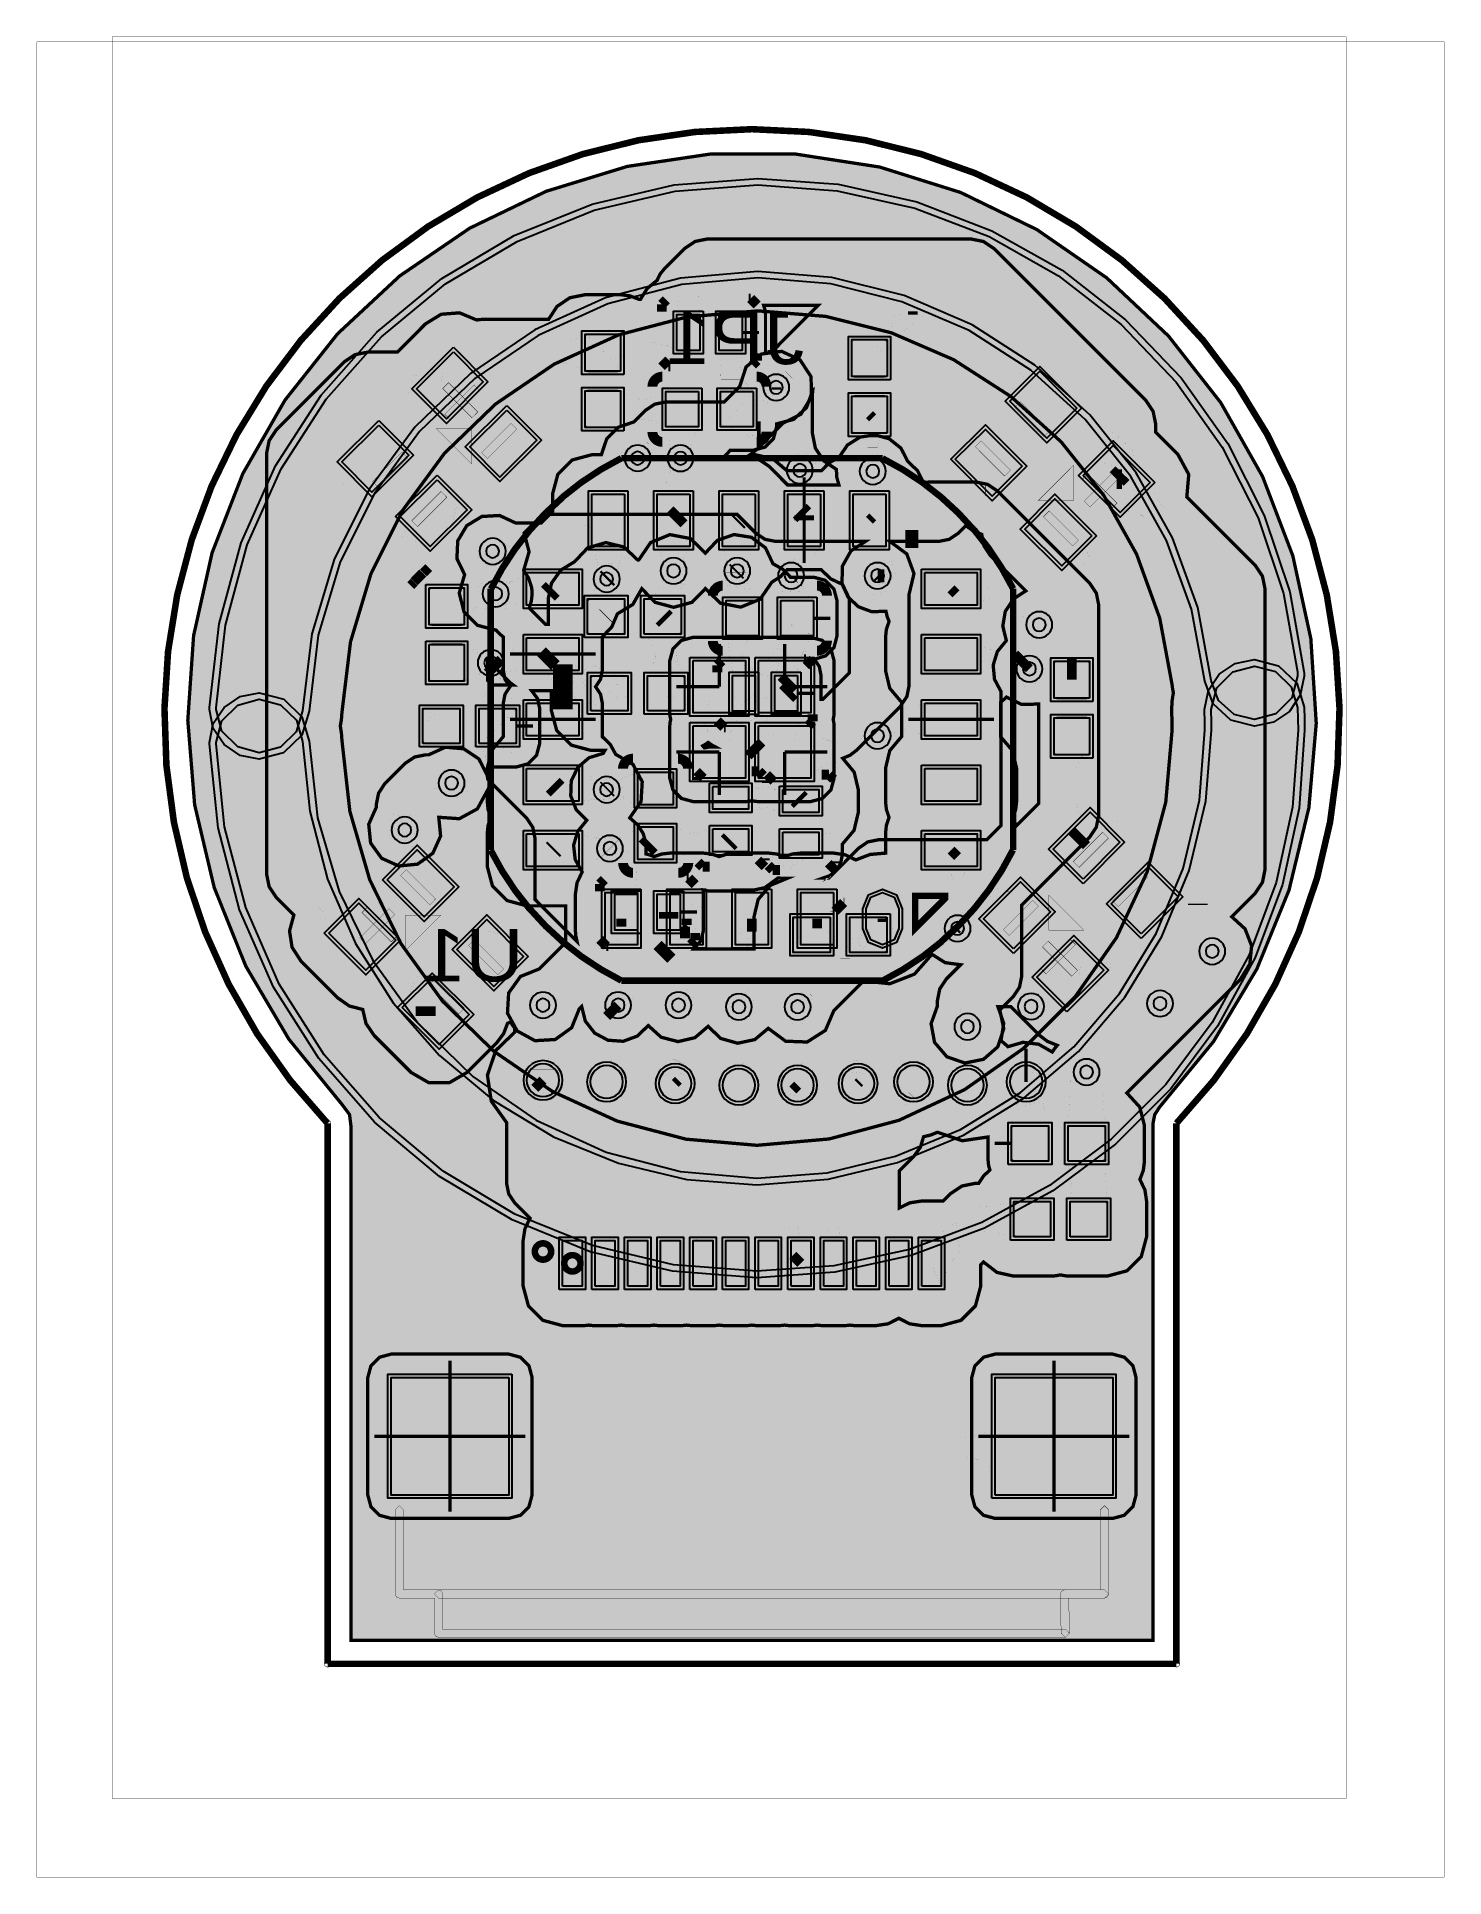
# Model space of a CAD drawing. Header units: millimetres. Extents: x -11 to 10.6, y -17.7 to 10.5.
import ezdxf
from ezdxf.enums import TextEntityAlignment as Align

# ---------------------------------------------------------------- set-up
doc = ezdxf.new("R2010")
doc.units = ezdxf.units.MM
doc.header["$MEASUREMENT"] = 0
for name, color, linetype, true_color in [('Board-Outline-Layer', 7, 'Continuous', 0xff00ff), ('Bottom-Layer', 7, 'Continuous', 0x0000ff), ('Bottom-Paste-Mask-Layer', 7, 'Continuous', 0x800000), ('Bottom-Silkscreen-Layer', 7, 'Continuous', 0x66cc33), ('Bottom-Solder-Mask-Layer', 7, 'Continuous', 0xaa00ff), ('Document-Layer', 7, 'Continuous', 0xffffff), ('Hole-Layer', 7, 'Continuous', 0x222222), ('Multi-Layer', 7, 'Continuous', 0xc0c0c0), ('Top-Layer', 7, 'Continuous', 0xff0000), ('Top-Paste-Mask-Layer', 7, 'Continuous', 0x808080), ('Top-Silkscreen-Layer', 7, 'Continuous', 0xffcc00), ('Top-Solder-Mask-Layer', 7, 'Continuous', 0x800080)]:
    doc.layers.add(name, color=color, linetype=linetype, true_color=true_color)
doc.styles.get("Standard").update_dxf_attribs({"font": 'arial.ttf'})

msp = doc.modelspace()

# ---------------------------------------------------------------- texts
at = {"layer": 'Bottom-Silkscreen-Layer', "text_generation_flag": 2, "width": 1.1}
msp.add_text('JP1', height=0.8001, dxfattribs=at).set_placement((0.8, 5.2), align=Align.BOTTOM_LEFT)
msp.add_text('U1', height=0.8001, rotation=360, dxfattribs=at).set_placement((-3.5, -4.25), align=Align.BOTTOM_LEFT)

# ---------------------------------------------------------------- hatches: boundary and pattern name
at = {"layer": 'Bottom-Layer'}
for points in [[(-6.883, 0.13), (-6.979, -0.191), (-7.221, -0.424), (-7.545, -0.509), (-7.876, -0.42), (-8.119, -0.177), (-8.208, 0.154), (-8.207, 0.166), (-8.207, 0.178), (-8.064, 1.443), (-7.729, 2.672), (-7.21, 3.835), (-6.52, 4.905), (-5.674, 5.857), (-4.692, 6.668), (-3.598, 7.32), (-2.417, 7.797), (-1.177, 8.088), (0.093, 8.185), (1.308, 8.096), (2.497, 7.83), (3.634, 7.393), (4.695, 6.794), (5.657, 6.046), (6.499, 5.165), (7.203, 4.171), (7.754, 3.085), (8.141, 1.929), (8.354, 0.73), (8.357, 0.696), (8.358, 0.662), (8.269, 0.331), (8.026, 0.088), (7.695, -0.001), (7.384, 0.077), (7.145, 0.292), (7.036, 0.594), (6.828, 1.713), (6.441, 2.782), (5.885, 3.775), (5.176, 4.664), (4.331, 5.426), (3.374, 6.041), (2.33, 6.492), (1.226, 6.768), (0.093, 6.86), (-1.092, 6.759), (-2.242, 6.458), (-3.325, 5.966), (-4.308, 5.298), (-5.164, 4.473), (-5.867, 3.514), (-6.397, 2.449), (-6.739, 1.311)], [(-6.279, 0.109), (-6.148, 1.187), (-5.836, 2.227), (-5.351, 3.199), (-4.709, 4.075), (-3.927, 4.829), (-3.029, 5.44), (-2.04, 5.889), (-0.99, 6.164), (0.093, 6.256), (1.128, 6.172), (2.136, 5.92), (3.09, 5.508), (3.964, 4.946), (4.736, 4.25), (5.384, 3.438), (5.891, 2.531), (6.245, 1.554), (6.435, 0.532), (6.443, 0.47), (6.454, 0.408), (6.435, 0.282), (6.428, 0.154), (6.429, 0.128), (6.429, 0.101), (6.434, -0.031), (6.435, -0.163), (6.338, -1.267), (6.052, -2.338), (5.583, -3.342), (4.948, -4.25), (4.164, -5.034), (3.256, -5.669), (2.252, -6.138), (1.181, -6.424), (0.077, -6.521), (-1.01, -6.427), (-2.064, -6.15), (-3.056, -5.696), (-3.955, -5.079), (-4.736, -4.317), (-5.375, -3.434), (-5.854, -2.454), (-6.158, -1.406), (-6.279, -0.322), (-6.287, -0.211), (-6.304, -0.1), (-6.287, 0.004)], [(-4.054, -0.75), (-4.054, -0.858), (-4.181, -0.606), (-4.414, -0.449), (-4.695, -0.425), (-4.952, -0.542), (-5, -0.542), (-5.166, -0.575), (-5.306, -0.669), (-5.625, -0.987), (-5.718, -1.128), (-5.751, -1.293), (-5.751, -1.341), (-5.869, -1.605), (-5.84, -1.892), (-5.671, -2.126), (-5.408, -2.244), (-5.121, -2.216), (-4.887, -2.048), (-4.768, -1.785), (-4.796, -1.498), (-4.481, -1.52), (-4.205, -1.369), (-4.054, -1.092), (-4.054, -1.25), (-4.041, -1.378), (-4, -1.5), (-4.041, -1.622), (-4.054, -1.75), (-4.054, -2.25), (-3.973, -2.552), (-3.752, -2.773), (-3.45, -2.854), (-2.854, -2.854), (-2.854, -3.417), (-3.257, -3.82), (-3.545, -3.936), (-3.726, -4.188), (-3.744, -4.498), (-3.595, -4.77), (-3.323, -4.919), (-3.013, -4.901), (-2.761, -4.72), (-2.645, -4.432), (-2.608, -4.395), (-2.551, -4.62), (-2.408, -4.803), (-2.204, -4.912), (-1.972, -4.928), (-1.754, -4.848), (-1.588, -4.687), (-1.39, -4.866), (-1.132, -4.933), (-0.873, -4.873), (-0.671, -4.7), (-0.477, -4.885), (-0.219, -4.958), (0.044, -4.902), (0.25, -4.73), (0.516, -4.927), (0.846, -4.939), (1.125, -4.761), (1.255, -4.457), (1.709, -4.003), (2.112, -4.047), (2.489, -3.9), (2.757, -3.596), (2.959, -3.724), (3.196, -3.756), (2.976, -3.976), (2.877, -4.125), (2.842, -4.3), (2.842, -4.385), (2.744, -4.659), (2.797, -4.945), (2.987, -5.166), (3.262, -5.261), (3.547, -5.204), (3.766, -5.012), (3.857, -4.735), (3.797, -4.451), (3.999, -4.249), (4.098, -4.1), (4.133, -3.925), (4.133, -2.84), (5.176, -1.797), (5.275, -1.648), (5.31, -1.473), (5.31, 1.758), (5.275, 1.933), (5.176, 2.082), (3.757, 3.501), (3.608, 3.6), (3.433, 3.635), (2.727, 3.635), (2.677, 3.632), (2.628, 3.624), (2.536, 3.809), (2.387, 3.951), (2.282, 4.154), (2.104, 4.297), (1.884, 4.357), (1.658, 4.324), (1.464, 4.203), (1.335, 4.014), (1.184, 3.931), (1.063, 3.808), (1.057, 3.808), (1.05, 3.808), (0.55, 3.808), (0.543, 3.808), (0.537, 3.808), (0.323, 3.989), (0.05, 4.054), (-0.028, 4.054), (0.017, 4.085), (0.058, 4.121), (0.473, 4.535), (0.75, 4.674), (0.911, 4.938), (0.906, 5.248), (0.736, 5.507), (0.454, 5.636), (0.147, 5.595), (-0.09, 5.397), (-0.186, 5.102), (-0.427, 4.86), (-1.324, 4.86), (-1.49, 4.827), (-1.63, 4.733), (-1.807, 4.556), (-2.047, 4.474), (-2.225, 4.294), (-2.306, 4.054), (-2.45, 4.054), (-2.752, 3.973), (-2.973, 3.752), (-3.054, 3.45), (-3.054, 3.183), (-3.229, 3.008), (-3.619, 3.008), (-3.865, 3.123), (-4.136, 3.108), (-4.368, 2.967), (-4.506, 2.734), (-4.518, 2.462), (-4.4, 2.218), (-4.483, 1.935), (-4.41, 1.65), (-4.203, 1.441), (-3.917, 1.367), (-3.866, 1.312), (-3.808, 1.263), (-3.808, 1.257), (-3.808, 1.25), (-3.808, 0.75), (-3.782, 0.615), (-3.707, 0.5), (-3.782, 0.385), (-3.808, 0.25), (-3.808, -0.25), (-3.808, -0.257), (-3.808, -0.263), (-3.989, -0.477)], [(-1.95, 3.45), (-1.95, 2.65), (-2.45, 2.65), (-2.45, 3.45)], [(-0.95, 3.45), (-0.95, 2.65), (-1.45, 2.65), (-1.45, 3.45)], [(0.05, 3.45), (0.05, 2.65), (-0.45, 2.65), (-0.45, 3.45)], [(1.05, 3.45), (1.05, 2.65), (0.55, 2.65), (0.55, 3.45)], [(2.05, 3.45), (2.05, 2.65), (1.55, 2.65), (1.55, 3.45)], [(-2.292, -0.25), (-2.292, 0.25), (-2.318, 0.385), (-2.394, 0.5), (-2.318, 0.615), (-2.292, 0.75), (-2.292, 1.25), (-2.292, 1.257), (-2.292, 1.263), (-2.145, 1.419), (-2.061, 1.617), (-1.824, 1.761), (-1.687, 2.002), (-1.482, 1.793), (-1.199, 1.717), (-0.917, 1.794), (-0.713, 2.003), (-0.484, 1.781), (-0.171, 1.72), (0.125, 1.84), (0.306, 2.103), (0.433, 2.183), (0.537, 2.292), (0.543, 2.292), (0.55, 2.292), (1.05, 2.292), (1.057, 2.292), (1.063, 2.292), (1.204, 2.154), (1.382, 2.07), (1.473, 1.872), (1.632, 1.725), (1.836, 1.649), (2.053, 1.657), (2.071, 1.577), (2.1, 1.5), (2.059, 1.378), (2.046, 1.25), (2.046, 0.75), (2.111, 0.477), (2.292, 0.263), (2.292, 0.257), (2.292, 0.25), (2.292, -0.25), (2.292, -0.257), (2.292, -0.263), (2.111, -0.477), (2.046, -0.75), (2.046, -1.25), (2.059, -1.378), (2.1, -1.5), (2.059, -1.622), (2.046, -1.75), (2.046, -2.047), (1.811, -2.067), (1.59, -2.151), (1.428, -2.073), (1.25, -2.046), (0.75, -2.046), (0.622, -2.06), (0.5, -2.1), (0.378, -2.06), (0.25, -2.046), (-0.25, -2.046), (-0.378, -2.06), (-0.5, -2.1), (-0.622, -2.06), (-0.75, -2.046), (-1.25, -2.046), (-1.378, -2.06), (-1.5, -2.1), (-1.561, -2.076), (-1.623, -2.059), (-1.622, -1.9), (-1.666, -1.746), (-1.751, -1.612), (-1.871, -1.507), (-1.698, -1.258), (-1.68, -0.955), (-1.823, -0.687), (-2.086, -0.535), (-2.169, -0.384), (-2.292, -0.263), (-2.292, -0.257)], [(-3.45, 2.25), (-2.65, 2.25), (-2.65, 1.75), (-3.45, 1.75)], [(2.65, 2.25), (3.45, 2.25), (3.45, 1.75), (2.65, 1.75)], [(-3.45, 1.25), (-2.65, 1.25), (-2.65, 0.75), (-3.45, 0.75)], [(-1.258, -0.1), (-1.258, -0.9), (-1.21, -1.079), (-1.079, -1.21), (-0.9, -1.258), (-0.1, -1.258), (-0.05, -1.255), (0, -1.244), (0.049, -1.255), (0.1, -1.258), (0.9, -1.258), (1.079, -1.21), (1.21, -1.079), (1.258, -0.9), (1.258, -0.1), (1.254, -0.05), (1.244, 0), (1.254, 0.049), (1.258, 0.1), (1.258, 0.9), (1.21, 1.079), (1.079, 1.21), (0.9, 1.258), (0.1, 1.258), (0.049, 1.255), (0, 1.244), (-0.05, 1.255), (-0.1, 1.258), (-0.9, 1.258), (-1.079, 1.21), (-1.21, 1.079), (-1.258, 0.9), (-1.258, 0.1), (-1.255, 0.049), (-1.244, 0), (-1.255, -0.05)], [(2.65, 1.25), (3.45, 1.25), (3.45, 0.75), (2.65, 0.75)], [(-0.9, 0.9), (-0.1, 0.9), (-0.1, 0.1), (-0.9, 0.1)], [(0.1, 0.9), (0.9, 0.9), (0.9, 0.1), (0.1, 0.1)], [(8.364, -0.163), (8.28, -1.343), (8.028, -2.498), (7.615, -3.606), (7.049, -4.643), (6.34, -5.59), (5.504, -6.426), (4.557, -7.135), (3.52, -7.701), (2.412, -8.115), (1.256, -8.366), (0.077, -8.45), (-1.199, -8.351), (-2.444, -8.057), (-3.63, -7.575), (-4.727, -6.916), (-5.709, -6.096), (-6.553, -5.134), (-7.24, -4.054), (-7.751, -2.881), (-8.077, -1.644), (-8.207, -0.371), (-8.207, -0.362), (-8.208, -0.354), (-8.119, -0.023), (-7.876, 0.22), (-7.545, 0.309), (-7.219, 0.222), (-6.977, -0.013), (-6.883, -0.337), (-6.773, -1.407), (-6.5, -2.447), (-6.07, -3.432), (-5.493, -4.339), (-4.784, -5.147), (-3.958, -5.836), (-3.037, -6.39), (-2.041, -6.795), (-0.995, -7.042), (0.077, -7.125), (1.166, -7.039), (2.228, -6.784), (3.238, -6.366), (4.169, -5.796), (5, -5.086), (5.709, -4.255), (6.28, -3.324), (6.698, -2.315), (6.953, -1.252), (7.039, -0.163), (7.038, -0.018), (7.033, 0.126), (7.033, 0.14), (7.033, 0.154), (7.121, 0.485), (7.364, 0.728), (7.695, 0.817), (8.018, 0.732), (8.259, 0.501), (8.357, 0.182), (8.362, 0.009)], [(3.808, -0.25), (3.808, 0.25), (3.808, 0.257), (3.808, 0.263), (3.854, 0.301), (3.897, 0.343), (4.132, 0.229), (4.394, 0.236), (4.394, -1.283), (4.043, -1.634), (4.025, -1.566), (4, -1.5), (4.04, -1.378), (4.054, -1.25), (4.054, -0.75), (3.989, -0.477), (3.808, -0.263), (3.808, -0.257)], [(-3.45, 0.25), (-2.65, 0.25), (-2.65, -0.25), (-3.45, -0.25)], [(2.65, 0.25), (3.45, 0.25), (3.45, -0.25), (2.65, -0.25)], [(-0.9, -0.1), (-0.1, -0.1), (-0.1, -0.9), (-0.9, -0.9)], [(0.1, -0.1), (0.9, -0.1), (0.9, -0.9), (0.1, -0.9)], [(-3.45, -0.75), (-2.65, -0.75), (-2.65, -1.25), (-3.45, -1.25)], [(2.65, -0.75), (3.45, -0.75), (3.45, -1.25), (2.65, -1.25)], [(-3.45, -1.75), (-2.65, -1.75), (-2.65, -2.25), (-3.45, -2.25)], [(2.65, -1.75), (3.45, -1.75), (3.45, -2.25), (2.65, -2.25)], [(-1.75, -2.65), (-1.75, -3.45), (-2.25, -3.45), (-2.25, -2.65)], [(-0.75, -2.65), (-0.75, -3.45), (-1.25, -3.45), (-1.25, -2.65)], [(0.25, -2.65), (0.25, -3.45), (-0.25, -3.45), (-0.25, -2.65)], [(1.25, -2.65), (1.25, -3.45), (0.75, -3.45), (0.75, -2.65)], [(1.75, -2.9), (1.823, -2.723), (2, -2.65), (2.177, -2.723), (2.25, -2.9), (2.25, -3.2), (2.177, -3.377), (2, -3.45), (1.823, -3.377), (1.75, -3.2)]]:
    msp.add_hatch(color=256, dxfattribs=at).paths.add_polyline_path(points)
at = {"layer": 'Bottom-Paste-Mask-Layer'}
for points in [[(-6.883, 0.13), (-6.979, -0.191), (-7.221, -0.424), (-7.545, -0.509), (-7.876, -0.42), (-8.119, -0.177), (-8.208, 0.154), (-8.207, 0.166), (-8.207, 0.178), (-8.064, 1.443), (-7.729, 2.672), (-7.21, 3.835), (-6.52, 4.905), (-5.674, 5.857), (-4.692, 6.668), (-3.598, 7.32), (-2.417, 7.797), (-1.177, 8.088), (0.093, 8.185), (1.308, 8.096), (2.497, 7.83), (3.634, 7.393), (4.695, 6.794), (5.657, 6.046), (6.499, 5.165), (7.203, 4.171), (7.754, 3.085), (8.141, 1.929), (8.354, 0.73), (8.357, 0.696), (8.358, 0.662), (8.269, 0.331), (8.026, 0.088), (7.695, -0.001), (7.384, 0.077), (7.145, 0.292), (7.036, 0.594), (6.828, 1.713), (6.441, 2.782), (5.885, 3.775), (5.176, 4.664), (4.331, 5.426), (3.374, 6.041), (2.33, 6.492), (1.226, 6.768), (0.093, 6.86), (-1.092, 6.759), (-2.242, 6.458), (-3.325, 5.966), (-4.308, 5.298), (-5.164, 4.473), (-5.867, 3.514), (-6.397, 2.449), (-6.739, 1.311)], [(-1.95, 3.45), (-1.95, 2.65), (-2.45, 2.65), (-2.45, 3.45)], [(-0.95, 3.45), (-0.95, 2.65), (-1.45, 2.65), (-1.45, 3.45)], [(0.05, 3.45), (0.05, 2.65), (-0.45, 2.65), (-0.45, 3.45)], [(1.05, 3.45), (1.05, 2.65), (0.55, 2.65), (0.55, 3.45)], [(2.05, 3.45), (2.05, 2.65), (1.55, 2.65), (1.55, 3.45)], [(-3.45, 2.25), (-2.65, 2.25), (-2.65, 1.75), (-3.45, 1.75)], [(2.65, 2.25), (3.45, 2.25), (3.45, 1.75), (2.65, 1.75)], [(-3.45, 1.25), (-2.65, 1.25), (-2.65, 0.75), (-3.45, 0.75)], [(2.65, 1.25), (3.45, 1.25), (3.45, 0.75), (2.65, 0.75)], [(-0.9, 0.9), (-0.1, 0.9), (-0.1, 0.1), (-0.9, 0.1)], [(0.1, 0.9), (0.9, 0.9), (0.9, 0.1), (0.1, 0.1)], [(8.364, -0.163), (8.28, -1.343), (8.028, -2.498), (7.615, -3.606), (7.049, -4.643), (6.34, -5.59), (5.504, -6.426), (4.557, -7.135), (3.52, -7.701), (2.412, -8.115), (1.256, -8.366), (0.077, -8.45), (-1.199, -8.351), (-2.444, -8.057), (-3.63, -7.575), (-4.727, -6.916), (-5.709, -6.096), (-6.553, -5.134), (-7.24, -4.054), (-7.751, -2.881), (-8.077, -1.644), (-8.207, -0.371), (-8.207, -0.362), (-8.208, -0.354), (-8.119, -0.023), (-7.876, 0.22), (-7.545, 0.309), (-7.219, 0.222), (-6.977, -0.013), (-6.883, -0.337), (-6.773, -1.407), (-6.5, -2.447), (-6.07, -3.432), (-5.493, -4.339), (-4.784, -5.147), (-3.958, -5.836), (-3.037, -6.39), (-2.041, -6.795), (-0.995, -7.042), (0.077, -7.125), (1.166, -7.039), (2.228, -6.784), (3.238, -6.366), (4.169, -5.796), (5, -5.086), (5.709, -4.255), (6.28, -3.324), (6.698, -2.315), (6.953, -1.252), (7.039, -0.163), (7.038, -0.018), (7.033, 0.126), (7.033, 0.14), (7.033, 0.154), (7.121, 0.485), (7.364, 0.728), (7.695, 0.817), (8.018, 0.732), (8.259, 0.501), (8.357, 0.182), (8.362, 0.009)], [(-3.45, 0.25), (-2.65, 0.25), (-2.65, -0.25), (-3.45, -0.25)], [(2.65, 0.25), (3.45, 0.25), (3.45, -0.25), (2.65, -0.25)], [(-0.9, -0.1), (-0.1, -0.1), (-0.1, -0.9), (-0.9, -0.9)], [(0.1, -0.1), (0.9, -0.1), (0.9, -0.9), (0.1, -0.9)], [(-3.45, -0.75), (-2.65, -0.75), (-2.65, -1.25), (-3.45, -1.25)], [(2.65, -0.75), (3.45, -0.75), (3.45, -1.25), (2.65, -1.25)], [(-3.45, -1.75), (-2.65, -1.75), (-2.65, -2.25), (-3.45, -2.25)], [(2.65, -1.75), (3.45, -1.75), (3.45, -2.25), (2.65, -2.25)], [(-1.75, -2.65), (-1.75, -3.45), (-2.25, -3.45), (-2.25, -2.65)], [(-0.75, -2.65), (-0.75, -3.45), (-1.25, -3.45), (-1.25, -2.65)], [(0.25, -2.65), (0.25, -3.45), (-0.25, -3.45), (-0.25, -2.65)], [(1.25, -2.65), (1.25, -3.45), (0.75, -3.45), (0.75, -2.65)], [(1.75, -2.9), (1.823, -2.723), (2, -2.65), (2.177, -2.723), (2.25, -2.9), (2.25, -3.2), (2.177, -3.377), (2, -3.45), (1.823, -3.377), (1.75, -3.2)]]:
    msp.add_hatch(color=256, dxfattribs=at).paths.add_polyline_path(points)
at = {"layer": 'Bottom-Solder-Mask-Layer'}
for points in [[(0.093, 6.76), (-1.075, 6.661), (-2.209, 6.364), (-3.276, 5.879), (-4.245, 5.22), (-5.089, 4.407), (-5.782, 3.462), (-6.304, 2.413), (-6.641, 1.29), (-6.783, 0.127), (-6.783, 0.127), (-6.783, 0.127), (-6.894, -0.243), (-7.172, -0.511), (-7.545, -0.609), (-7.545, -0.609), (-7.545, -0.609), (-7.837, -0.55), (-8.084, -0.385), (-8.249, -0.138), (-8.308, 0.154), (-8.307, 0.168), (-8.307, 0.181), (-8.307, 0.181), (-8.307, 0.181), (-8.162, 1.462), (-7.823, 2.706), (-7.298, 3.883), (-6.599, 4.966), (-5.743, 5.929), (-4.75, 6.75), (-3.643, 7.41), (-2.447, 7.892), (-1.193, 8.187), (0.093, 8.285), (0.093, 8.285), (0.093, 8.285), (1.322, 8.195), (2.526, 7.926), (3.676, 7.483), (4.75, 6.877), (5.724, 6.12), (6.576, 5.229), (7.289, 4.223), (7.847, 3.123), (8.238, 1.954), (8.454, 0.74), (8.454, 0.74), (8.457, 0.701), (8.458, 0.662), (8.458, 0.662), (8.458, 0.662), (8.399, 0.37), (8.234, 0.123), (7.987, -0.042), (7.695, -0.101), (7.695, -0.101), (7.695, -0.101), (7.337, -0.011), (7.062, 0.237), (6.937, 0.584), (6.937, 0.584), (6.731, 1.686), (6.35, 2.741), (5.802, 3.719), (5.103, 4.595), (4.27, 5.347), (3.327, 5.953), (2.298, 6.397), (1.21, 6.669)], [(-1.899, 3.501), (-1.899, 2.599), (-2.501, 2.599), (-2.501, 3.501)], [(-0.899, 3.501), (-0.899, 2.599), (-1.501, 2.599), (-1.501, 3.501)], [(0.101, 3.501), (0.101, 2.599), (-0.501, 2.599), (-0.501, 3.501)], [(1.101, 3.501), (1.101, 2.599), (0.499, 2.599), (0.499, 3.501)], [(2.101, 3.501), (2.101, 2.599), (1.499, 2.599), (1.499, 3.501)], [(-3.501, 2.301), (-2.599, 2.301), (-2.599, 1.699), (-3.501, 1.699)], [(2.599, 2.301), (3.501, 2.301), (3.501, 1.699), (2.599, 1.699)], [(-3.501, 1.301), (-2.599, 1.301), (-2.599, 0.699), (-3.501, 0.699)], [(2.599, 1.301), (3.501, 1.301), (3.501, 0.699), (2.599, 0.699)], [(8.457, 0.186), (8.462, 0.011), (8.464, -0.163), (8.379, -1.357), (8.124, -2.526), (7.706, -3.647), (7.133, -4.698), (6.416, -5.655), (5.569, -6.502), (4.611, -7.219), (3.561, -7.792), (2.44, -8.21), (1.271, -8.465), (0.077, -8.55), (0.077, -8.55), (0.077, -8.55), (-1.214, -8.45), (-2.475, -8.153), (-3.674, -7.664), (-4.784, -6.997), (-5.779, -6.167), (-6.633, -5.194), (-7.328, -4.101), (-7.846, -2.914), (-8.175, -1.661), (-8.307, -0.373), (-8.307, -0.373), (-8.307, -0.364), (-8.308, -0.354), (-8.308, -0.354), (-8.308, -0.354), (-8.249, -0.062), (-8.084, 0.185), (-7.837, 0.35), (-7.545, 0.409), (-7.545, 0.409), (-7.545, 0.409), (-7.169, 0.31), (-6.891, 0.038), (-6.783, -0.335), (-6.652, -1.505), (-6.324, -2.635), (-5.807, -3.693), (-5.118, -4.647), (-4.275, -5.469), (-3.304, -6.134), (-2.234, -6.624), (-1.096, -6.924), (0.077, -7.025), (1.151, -6.941), (2.198, -6.689), (3.192, -6.277), (4.11, -5.715), (4.929, -5.015), (5.629, -4.197), (6.191, -3.278), (6.603, -2.284), (6.855, -1.237), (6.939, -0.163), (6.939, -0.163), (6.939, -0.163), (6.938, -0.02), (6.933, 0.122), (6.933, 0.122), (6.933, 0.138), (6.933, 0.154), (6.933, 0.154), (6.933, 0.154), (6.991, 0.446), (7.156, 0.693), (7.403, 0.858), (7.695, 0.917), (7.695, 0.917), (7.695, 0.917), (8.067, 0.82), (8.345, 0.553), (8.457, 0.186), (8.457, 0.186)], [(-0.951, 0.951), (-0.049, 0.951), (-0.049, 0.049), (-0.951, 0.049)], [(0.049, 0.951), (0.951, 0.951), (0.951, 0.049), (0.049, 0.049)], [(-3.501, 0.301), (-2.599, 0.301), (-2.599, -0.301), (-3.501, -0.301)], [(2.599, 0.301), (3.501, 0.301), (3.501, -0.301), (2.599, -0.301)], [(-0.951, -0.049), (-0.049, -0.049), (-0.049, -0.951), (-0.951, -0.951)], [(0.049, -0.049), (0.951, -0.049), (0.951, -0.951), (0.049, -0.951)], [(-3.501, -0.699), (-2.599, -0.699), (-2.599, -1.301), (-3.501, -1.301)], [(2.599, -0.699), (3.501, -0.699), (3.501, -1.301), (2.599, -1.301)], [(-3.501, -1.699), (-2.599, -1.699), (-2.599, -2.301), (-3.501, -2.301)], [(2.599, -1.699), (3.501, -1.699), (3.501, -2.301), (2.599, -2.301)], [(-1.699, -2.599), (-1.699, -3.501), (-2.301, -3.501), (-2.301, -2.599)], [(-0.699, -2.599), (-0.699, -3.501), (-1.301, -3.501), (-1.301, -2.599)], [(0.301, -2.599), (0.301, -3.501), (-0.301, -3.501), (-0.301, -2.599)], [(1.301, -2.599), (1.301, -3.501), (0.699, -3.501), (0.699, -2.599)], [(1.699, -2.9), (1.787, -2.687), (2, -2.599), (2.213, -2.687), (2.301, -2.9), (2.301, -3.2), (2.213, -3.413), (2, -3.501), (1.787, -3.413), (1.699, -3.2)]]:
    msp.add_hatch(color=256, dxfattribs=at).paths.add_polyline_path(points)
at = {"layer": 'Document-Layer'}
for points in [[(-4.647, 5.157), (-4.198, 4.708), (-4.288, 4.619), (-4.737, 5.068)], [(-4.647, 5.157), (-4.198, 4.708), (-4.288, 4.619), (-4.737, 5.068)], [(-4.167, 5.032), (-4.616, 4.583), (-4.705, 4.673), (-4.256, 5.122)], [(-4.167, 5.032), (-4.616, 4.583), (-4.705, 4.673), (-4.256, 5.122)], [(4.471, 4.327), (4.022, 4.776), (4.112, 4.866), (4.561, 4.417)], [(4.471, 4.327), (4.022, 4.776), (4.112, 4.866), (4.561, 4.417)], [(-3.6, 4.444), (-4.049, 3.995), (-4.139, 4.084), (-3.69, 4.533)], [(-3.6, 4.444), (-4.049, 3.995), (-4.139, 4.084), (-3.69, 4.533)], [(-4.296, 4.454), (-4.296, 3.915), (-4.835, 4.454)], [(-4.296, 4.454), (-4.296, 3.915), (-4.835, 4.454)], [(3.87, 3.726), (3.421, 4.176), (3.511, 4.265), (3.96, 3.816)], [(3.87, 3.726), (3.421, 4.176), (3.511, 4.265), (3.96, 3.816)], [(-5.273, 4.002), (-5.722, 3.553), (-5.811, 3.643), (-5.362, 4.092)], [(-5.273, 4.002), (-5.722, 3.553), (-5.811, 3.643), (-5.362, 4.092)], [(4.923, 3.351), (4.385, 3.351), (4.923, 3.89)], [(4.923, 3.351), (4.385, 3.351), (4.923, 3.89)], [(5.502, 3.222), (5.053, 3.671), (5.142, 3.76), (5.591, 3.311)], [(5.502, 3.222), (5.053, 3.671), (5.142, 3.76), (5.591, 3.311)], [(5.627, 3.702), (5.178, 3.253), (5.088, 3.343), (5.537, 3.792)], [(5.627, 3.702), (5.178, 3.253), (5.088, 3.343), (5.537, 3.792)], [(-4.672, 3.401), (-5.121, 2.952), (-5.21, 3.042), (-4.761, 3.491)], [(-4.672, 3.401), (-5.121, 2.952), (-5.21, 3.042), (-4.761, 3.491)], [(4.913, 2.655), (4.464, 3.104), (4.554, 3.194), (5.003, 2.745)], [(4.913, 2.655), (4.464, 3.104), (4.554, 3.194), (5.003, 2.745)], [(4.922, -2.176), (5.371, -1.727), (5.46, -1.817), (5.011, -2.266)], [(4.922, -2.176), (5.371, -1.727), (5.46, -1.817), (5.011, -2.266)], [(-5.294, -2.3), (-4.845, -2.749), (-4.934, -2.839), (-5.383, -2.39)], [(-5.294, -2.3), (-4.845, -2.749), (-4.934, -2.839), (-5.383, -2.39)], [(5.523, -2.777), (5.972, -2.328), (6.061, -2.418), (5.612, -2.867)], [(5.523, -2.777), (5.972, -2.328), (6.061, -2.418), (5.612, -2.867)], [(3.85, -3.219), (4.299, -2.77), (4.389, -2.859), (3.94, -3.308)], [(3.85, -3.219), (4.299, -2.77), (4.389, -2.859), (3.94, -3.308)], [(4.546, -3.229), (4.546, -2.69), (5.085, -3.229)], [(4.546, -3.229), (4.546, -2.69), (5.085, -3.229)], [(-6.007, -3.347), (-5.558, -2.898), (-5.469, -2.988), (-5.918, -3.437)], [(-6.007, -3.347), (-5.558, -2.898), (-5.469, -2.988), (-5.918, -3.437)], [(-5.882, -2.867), (-5.433, -3.316), (-5.523, -3.405), (-5.972, -2.956)], [(-5.882, -2.867), (-5.433, -3.316), (-5.523, -3.405), (-5.972, -2.956)], [(-5.304, -2.996), (-4.765, -2.996), (-5.304, -3.535)], [(-5.304, -2.996), (-4.765, -2.996), (-5.304, -3.535)], [(-4.251, -3.372), (-3.802, -3.821), (-3.892, -3.91), (-4.341, -3.461)], [(-4.251, -3.372), (-3.802, -3.821), (-3.892, -3.91), (-4.341, -3.461)], [(4.417, -3.807), (4.866, -3.358), (4.955, -3.448), (4.506, -3.897)], [(4.417, -3.807), (4.866, -3.358), (4.955, -3.448), (4.506, -3.897)], [(4.897, -3.932), (4.448, -3.483), (4.538, -3.394), (4.987, -3.843)], [(4.897, -3.932), (4.448, -3.483), (4.538, -3.394), (4.987, -3.843)], [(-4.852, -3.973), (-4.403, -4.422), (-4.493, -4.511), (-4.942, -4.062)], [(-4.852, -3.973), (-4.403, -4.422), (-4.493, -4.511), (-4.942, -4.062)], [(-5.337, -12.102), (-5.337, -13.328), (-4.8, -13.328), (-4.755, -13.347), (-4.737, -13.392), (-4.737, -13.928), (4.8, -13.928), (4.863, -13.992), (4.8, -14.055), (-4.8, -14.055), (-4.845, -14.037), (-4.864, -13.992), (-4.864, -13.455), (-5.4, -13.455), (-5.445, -13.437), (-5.464, -13.392), (-5.464, -12.102), (-5.4, -12.039)], [(-5.337, -12.102), (-5.337, -13.328), (-4.8, -13.328), (-4.755, -13.347), (-4.737, -13.392), (-4.737, -13.928), (4.8, -13.928), (4.863, -13.992), (4.8, -14.055), (-4.8, -14.055), (-4.845, -14.037), (-4.864, -13.992), (-4.864, -13.455), (-5.4, -13.455), (-5.445, -13.437), (-5.464, -13.392), (-5.464, -12.102), (-5.4, -12.039)], [(5.463, -12.102), (5.463, -13.392), (5.445, -13.437), (5.4, -13.455), (4.852, -13.455), (4.863, -13.991), (4.801, -14.054), (4.736, -13.993), (4.723, -13.393), (4.741, -13.348), (4.787, -13.328), (5.336, -13.328), (5.336, -12.102), (5.4, -12.038)], [(5.463, -12.102), (5.463, -13.392), (5.445, -13.437), (5.4, -13.455), (4.852, -13.455), (4.863, -13.991), (4.801, -14.054), (4.736, -13.993), (4.723, -13.393), (4.741, -13.348), (4.787, -13.328), (5.336, -13.328), (5.336, -12.102), (5.4, -12.038)], [(-4.8, -13.328), (5.4, -13.328), (5.463, -13.392), (5.4, -13.455), (-4.8, -13.455), (-4.864, -13.392)], [(-4.8, -13.328), (5.4, -13.328), (5.463, -13.392), (5.4, -13.455), (-4.8, -13.455), (-4.864, -13.392)]]:
    msp.add_hatch(color=256, dxfattribs=at).paths.add_polyline_path(points)
at = {"layer": 'Top-Layer'}
for points in [[(6.143, -6.185), (6.143, -14.102), (-6.14, -14.102), (-6.14, -6.232), (-6.163, -6.05), (-6.272, -5.903), (-7.092, -4.896), (-7.752, -3.777), (-8.236, -2.572), (-8.535, -1.307), (-8.64, -0.013), (-8.551, 1.283), (-8.268, 2.551), (-7.798, 3.762), (-7.152, 4.889), (-6.345, 5.906), (-5.394, 6.791), (-4.321, 7.523), (-3.151, 8.087), (-1.909, 8.468), (-0.625, 8.659), (0.674, 8.656), (1.958, 8.458), (3.197, 8.069), (4.365, 7.5), (5.433, 6.762), (6.379, 5.872), (7.181, 4.85), (7.821, 3.719), (8.284, 2.506), (8.56, 1.237), (8.643, -0.06), (8.53, -1.354), (8.225, -2.616), (7.734, -3.819), (7.068, -4.934), (6.243, -5.937), (6.169, -6.051)], [(-7.016, -2.996), (-7.082, -3.239), (-7.043, -3.489), (-6.906, -3.701), (-6.34, -4.266), (-6.166, -4.388), (-5.961, -4.441), (-5.91, -4.657), (-5.785, -4.84), (-5.219, -5.406), (-4.948, -5.563), (-4.635, -5.563), (-4.365, -5.406), (-3.905, -4.947), (-3.803, -4.811), (-3.743, -4.653), (-3.719, -4.643), (-3.695, -4.633), (-3.667, -4.681), (-3.633, -4.727), (-3.633, -4.789), (-3.922, -5.068), (-4.051, -5.448), (-3.992, -5.845), (-3.758, -6.172), (-3.758, -7.1), (-3.725, -7.266), (-3.631, -7.406), (-3.399, -7.638), (-3.477, -7.8), (-3.504, -7.978), (-3.504, -8.678), (-3.423, -8.98), (-3.202, -9.201), (-2.9, -9.282), (-2.6, -9.282), (-2.55, -9.28), (-2.5, -9.274), (-2.45, -9.28), (-2.4, -9.282), (-2.1, -9.282), (-2.05, -9.28), (-2, -9.274), (-1.95, -9.28), (-1.9, -9.282), (-1.6, -9.282), (-1.55, -9.28), (-1.5, -9.274), (-1.45, -9.28), (-1.4, -9.282), (-1.1, -9.282), (-1.05, -9.28), (-1, -9.274), (-0.95, -9.28), (-0.9, -9.282), (-0.6, -9.282), (-0.55, -9.28), (-0.5, -9.274), (-0.45, -9.28), (-0.4, -9.282), (-0.1, -9.282), (-0.05, -9.28), (0, -9.274), (0.05, -9.28), (0.1, -9.282), (0.4, -9.282), (0.45, -9.28), (0.5, -9.274), (0.55, -9.28), (0.6, -9.282), (0.9, -9.282), (0.95, -9.28), (1, -9.274), (1.05, -9.28), (1.1, -9.282), (1.4, -9.282), (1.45, -9.28), (1.5, -9.274), (1.55, -9.28), (1.6, -9.282), (1.9, -9.282), (2.084, -9.254), (2.25, -9.17), (2.416, -9.254), (2.6, -9.282), (2.9, -9.282), (3.202, -9.201), (3.423, -8.98), (3.504, -8.678), (3.504, -8.349), (3.546, -8.307), (3.753, -8.467), (4.009, -8.524), (4.575, -8.524), (4.651, -8.519), (4.725, -8.505), (4.799, -8.519), (4.875, -8.524), (5.441, -8.524), (5.743, -8.443), (5.964, -8.222), (6.045, -7.92), (6.045, -7.38), (6.019, -7.204), (5.942, -7.044), (5.994, -6.907), (6.012, -6.762), (6.012, -6.222), (5.94, -5.936), (5.742, -5.719), (6.681, -4.779), (7.48, -3.98), (7.626, -3.744), (7.653, -3.467), (7.553, -3.208), (7.348, -3.02), (7.709, -2.659), (7.819, -2.494), (7.858, -2.3), (7.858, 2), (7.819, 2.194), (7.709, 2.359), (6.661, 3.408), (6.69, 3.752), (6.525, 4.056), (6.183, 4.398), (6.183, 4.525), (6.144, 4.719), (6.034, 4.884), (3.709, 7.209), (3.544, 7.319), (3.35, 7.358), (-0.675, 7.358), (-0.869, 7.319), (-1.034, 7.209), (-1.334, 6.909), (-1.404, 6.823), (-1.453, 6.723), (-1.604, 6.599), (-1.707, 6.433), (-1.73, 6.433), (-1.868, 6.486), (-2.014, 6.504), (-2.554, 6.504), (-2.788, 6.457), (-2.985, 6.324), (-3.115, 6.125), (-4.126, 6.125), (-4.172, 6.123), (-4.217, 6.117), (-4.478, 6.226), (-4.76, 6.204), (-5.001, 6.056), (-5.432, 5.624), (-5.884, 5.624), (-6.078, 5.586), (-6.243, 5.476), (-7.284, 4.434), (-7.394, 4.269), (-7.433, 4.075), (-7.433, -2.368), (-7.394, -2.562), (-7.284, -2.727)], [(-0.8, 6.2), (-0.8, 5.65), (-1.15, 5.65), (-1.15, 6.2)], [(-0.15, 6.2), (-0.15, 5.65), (-0.5, 5.65), (-0.5, 6.2)], [(1.017, 6.342), (0.315, 5.639), (0.26, 5.631), (0.207, 5.617), (0.208, 5.634), (0.208, 5.65), (0.208, 6.2), (0.201, 6.272), (0.179, 6.342)], [(-2.014, 5.334), (-2.554, 5.334), (-2.554, 5.9), (-2.014, 5.9)], [(2.07, 5.25), (1.53, 5.25), (1.53, 5.816), (2.07, 5.816)], [(-4.573, 5.629), (-4.114, 5.169), (-4.679, 4.604), (-5.139, 5.063)], [(4.977, 4.768), (4.517, 4.309), (3.951, 4.874), (4.411, 5.334)], [(-2.014, 4.469), (-2.554, 4.469), (-2.554, 5.034), (-2.014, 5.034)], [(-0.82, 5.02), (-0.82, 4.48), (-1.32, 4.48), (-1.32, 5.02)], [(0.02, 5.02), (0.02, 4.48), (-0.48, 4.48), (-0.48, 5.02)], [(0.927, 5.027), (0.931, 5.031), (0.927, 4.991), (0.926, 4.95), (0.926, 4.384), (0.971, 4.155), (1.1, 3.96), (1.293, 3.829), (1.3, 3.708), (1.332, 3.591), (0.546, 3.591), (0.259, 3.879), (0.118, 3.973), (-0.047, 4.006), (-0.446, 4.006), (-0.386, 4.06), (-0.334, 4.122), (0.02, 4.122), (0.199, 4.17), (0.33, 4.301), (0.378, 4.48), (0.378, 4.526), (0.638, 4.594), (0.836, 4.774)], [(2.07, 4.384), (1.53, 4.384), (1.53, 4.95), (2.07, 4.95)], [(-3.755, 4.737), (-3.296, 4.278), (-3.861, 3.712), (-4.321, 4.172)], [(-5.713, 4.508), (-5.254, 4.048), (-5.819, 3.482), (-6.279, 3.942)], [(4.14, 3.877), (3.681, 3.417), (3.115, 3.983), (3.575, 4.442)], [(6.098, 3.628), (5.639, 3.169), (5.073, 3.734), (5.533, 4.194)], [(-4.822, 3.671), (-4.362, 3.211), (-4.928, 2.646), (-5.387, 3.105)], [(-3.488, 2.854), (-3.2, 3.141), (-0.227, 3.139), (0.06, 2.852), (0.201, 2.758), (0.367, 2.725), (1.736, 2.725), (1.516, 2.58), (1.387, 2.35), (1.379, 2.086), (1.492, 1.848), (1.492, 0.715), (1.083, 0.306), (1.058, 0.306), (1.058, 0.675), (1.032, 0.808), (0.959, 0.922), (1.132, 0.975), (1.258, 1.105), (1.303, 1.28), (1.303, 1.82), (1.255, 1.999), (1.124, 2.13), (0.945, 2.178), (0.591, 2.178), (0.472, 2.3), (0.322, 2.384), (0.208, 2.627), (-0.008, 2.789), (-0.274, 2.831), (-0.528, 2.743), (-0.713, 2.547), (-0.942, 2.77), (-1.256, 2.83), (-1.552, 2.708), (-1.732, 2.444), (-1.74, 2.442), (-1.749, 2.441), (-1.959, 2.64), (-2.24, 2.708), (-2.518, 2.625), (-2.716, 2.415), (-2.927, 2.287), (-3.07, 2.086), (-3.12, 1.845), (-3.12, 1.458), (-3.162, 1.458), (-3.41, 1.706), (-3.408, 1.716), (-3.378, 1.813), (-3.367, 1.915), (-3.367, 1.925), (-3.367, 1.934), (-3.37, 1.984), (-3.377, 2.032), (-3.421, 2.165), (-3.496, 2.282), (-3.413, 2.567)], [(5.207, 2.81), (4.747, 2.351), (4.181, 2.916), (4.641, 3.376)], [(1.383, -2.075), (1.383, -1.912), (1.564, -1.698), (1.629, -1.425), (1.629, -1.075), (1.566, -0.807), (1.391, -0.595), (1.502, -0.549), (1.597, -0.476), (2.274, 0.201), (2.373, 0.35), (2.408, 0.525), (2.408, 1.921), (2.482, 2.233), (2.372, 2.534), (2.114, 2.725), (2.856, 2.725), (3.022, 2.758), (3.163, 2.852), (3.277, 2.967), (3.392, 2.886), (3.521, 2.834), (3.521, 2.822), (3.554, 2.657), (3.648, 2.516), (4.195, 1.969), (4.005, 1.844), (3.88, 1.653), (3.842, 1.429), (3.897, 1.208), (3.759, 1.04), (3.695, 0.832), (3.715, 0.615), (3.817, 0.423), (3.817, -1.621), (3.596, -1.842), (1.942, -1.842), (1.776, -1.875), (1.636, -1.969), (1.299, -2.306), (1.361, -2.198)], [(-4.945, 2.016), (-4.405, 2.016), (-4.405, 1.45), (-4.945, 1.45)], [(-2.516, 1.305), (-2.516, 1.845), (-1.95, 1.845), (-1.95, 1.305)], [(-1.65, 1.305), (-1.65, 1.845), (-1.084, 1.845), (-1.084, 1.305)], [(0.105, 1.82), (0.105, 1.28), (-0.395, 1.28), (-0.395, 1.82)], [(0.945, 1.82), (0.945, 1.28), (0.445, 1.28), (0.445, 1.82)], [(-4.945, 1.15), (-4.405, 1.15), (-4.405, 0.584), (-4.945, 0.584)], [(-3.656, 0.528), (-3.988, 0.528), (-4.016, 0.563), (-4.047, 0.596), (-4.047, 0.905), (-3.732, 0.591), (-3.696, 0.558)], [(5.17, 0.325), (4.63, 0.325), (4.63, 0.891), (5.17, 0.891)], [(-2.466, 0.13), (-2.466, 0.67), (-1.9, 0.67), (-1.9, 0.13)], [(-1.6, 0.13), (-1.6, 0.67), (-1.034, 0.67), (-1.034, 0.13)], [(0.05, 0.675), (0.05, 0.125), (-0.3, 0.125), (-0.3, 0.675)], [(0.7, 0.675), (0.7, 0.125), (0.35, 0.125), (0.35, 0.675)], [(-3.323, -1.819), (-3.356, -1.653), (-3.45, -1.512), (-4.045, -0.918), (-4.053, -0.865), (-4.066, -0.814), (-4.025, -0.773), (-3.988, -0.728), (-3.609, -0.728), (-3.43, -0.68), (-3.299, -0.549), (-3.251, -0.37), (-3.251, 0.17), (-3.284, 0.32), (-3.376, 0.442), (-3.375, 0.442), (-3.373, 0.442), (-3.07, 0.442), (-3.07, 0.13), (-2.989, -0.172), (-2.768, -0.393), (-2.466, -0.474), (-2.251, -0.474), (-2.264, -0.496), (-2.277, -0.519), (-2.496, -0.587), (-2.668, -0.736), (-2.767, -0.942), (-2.775, -1.17), (-2.691, -1.382), (-2.529, -1.543), (-2.668, -1.714), (-2.731, -1.925), (-2.707, -2.144), (-2.6, -2.336), (-2.678, -2.498), (-2.704, -2.675), (-2.704, -3.225), (-2.698, -3.313), (-2.679, -3.399), (-3.323, -2.754)], [(-5.041, -0.37), (-5.041, 0.17), (-4.475, 0.17), (-4.475, -0.37)], [(-4.175, -0.37), (-4.175, 0.17), (-3.609, 0.17), (-3.609, -0.37)], [(5.17, -0.541), (4.63, -0.541), (4.63, 0.025), (5.17, 0.025)], [(-0.753, -0.404), (-0.71, -0.38), (-0.67, -0.352), (-0.617, -0.39), (-0.559, -0.421), (-0.6, -0.421), (-0.664, -0.424), (-0.728, -0.435), (-0.74, -0.419)], [(-1.745, -0.805), (-1.205, -0.805), (-1.205, -1.305), (-1.745, -1.305)], [(-0.6, -1.025), (-0.05, -1.025), (-0.05, -1.375), (-0.6, -1.375)], [(0.475, -1.075), (1.025, -1.075), (1.025, -1.425), (0.475, -1.425)], [(-1.745, -1.645), (-1.205, -1.645), (-1.205, -2.145), (-1.745, -2.145)], [(-0.6, -1.675), (-0.05, -1.675), (-0.05, -2.025), (-0.6, -2.025)], [(5.072, -2.446), (4.612, -1.986), (5.178, -1.421), (5.637, -1.88)], [(0.475, -1.725), (1.025, -1.725), (1.025, -2.075), (0.475, -2.075)], [(-5.587, -2.455), (-5.128, -1.996), (-4.562, -2.561), (-5.022, -3.021)], [(-0.6, -2.629), (-0.05, -2.629), (0.198, -2.576), (0.402, -2.426), (0.438, -2.431), (0.475, -2.433), (0.541, -2.433), (0.28, -2.541), (0.096, -2.755), (0.03, -3.03), (0.03, -3.515), (-0.89, -3.515), (-0.781, -3.388), (-0.742, -3.225), (-0.742, -2.675), (-0.743, -2.643), (-0.748, -2.611), (-0.674, -2.625)], [(1.256, -2.349), (1.179, -2.426), (1.097, -2.426), (1.181, -2.397)], [(4.005, -3.512), (3.546, -3.053), (4.111, -2.487), (4.571, -2.947)], [(5.963, -3.283), (5.504, -2.823), (6.069, -2.257), (6.529, -2.717)], [(-6.479, -3.273), (-6.019, -2.814), (-5.454, -3.379), (-5.913, -3.839)], [(-1.75, -2.675), (-1.75, -3.225), (-2.1, -3.225), (-2.1, -2.675)], [(-1.1, -2.675), (-1.1, -3.225), (-1.45, -3.225), (-1.45, -2.675)], [(-4.521, -3.522), (-4.061, -3.062), (-3.496, -3.628), (-3.955, -4.087)], [(1.2, -3.03), (1.2, -3.57), (0.634, -3.57), (0.634, -3.03)], [(2.066, -3.03), (2.066, -3.57), (1.5, -3.57), (1.5, -3.03)], [(4.823, -4.404), (4.364, -3.944), (4.929, -3.379), (5.389, -3.838)], [(-5.358, -4.413), (-4.898, -3.954), (-4.332, -4.519), (-4.792, -4.979)], [(3.965, -4.399), (4.396, -4.831), (4.525, -4.929), (4.676, -4.99), (4.636, -5.039), (4.6, -5.092), (4.391, -4.973), (4.151, -4.944), (3.919, -5.011), (3.869, -4.963), (3.815, -4.919), (3.856, -4.653), (3.768, -4.399)], [(-3.45, -5.525, 1), (-2.95, -5.525, 1)], [(-2.475, -5.55, 1), (-1.975, -5.55, 1)], [(-1.425, -5.575, 1), (-0.925, -5.575, 1)], [(-0.45, -5.6, 1), (0.05, -5.6, 1)], [(0.45, -5.6, 1), (0.95, -5.6, 1)], [(1.375, -5.575, 1), (1.875, -5.575, 1)], [(2.225, -5.55, 1), (2.725, -5.55, 1)], [(3.05, -5.6, 1), (3.55, -5.6, 1)], [(3.95, -5.55, 1), (4.45, -5.55, 1)], [(2.484, -6.684), (2.581, -6.549), (2.629, -6.39), (2.738, -6.363), (2.842, -6.321), (3.222, -6.451), (3.618, -6.393), (3.618, -6.762), (3.625, -6.831), (3.645, -6.898), (3.548, -6.99), (3.473, -7.102), (3.456, -7.102), (3.439, -7.102), (3.428, -7.102), (3.218, -7.144), (3.04, -7.262), (2.928, -7.374), (2.914, -7.374), (2.9, -7.374), (2.6, -7.374), (2.421, -7.401), (2.258, -7.48), (2.258, -6.911)], [(3.977, -6.762), (3.977, -6.222), (4.542, -6.222), (4.542, -6.762)], [(4.842, -6.762), (4.842, -6.222), (5.408, -6.222), (5.408, -6.762)], [(4.009, -7.92), (4.009, -7.38), (4.575, -7.38), (4.575, -7.92)], [(4.875, -7.92), (4.875, -7.38), (5.441, -7.38), (5.441, -7.92)], [(-2.9, -8.678), (-2.9, -7.978), (-2.6, -7.978), (-2.6, -8.678)], [(-2.4, -8.678), (-2.4, -7.978), (-2.1, -7.978), (-2.1, -8.678)], [(-1.9, -8.678), (-1.9, -7.978), (-1.6, -7.978), (-1.6, -8.678)], [(-1.4, -8.678), (-1.4, -7.978), (-1.1, -7.978), (-1.1, -8.678)], [(-0.9, -8.678), (-0.9, -7.978), (-0.6, -7.978), (-0.6, -8.678)], [(-0.4, -8.678), (-0.4, -7.978), (-0.1, -7.978), (-0.1, -8.678)], [(0.1, -8.678), (0.1, -7.978), (0.4, -7.978), (0.4, -8.678)], [(0.6, -8.678), (0.6, -7.978), (0.9, -7.978), (0.9, -8.678)], [(1.1, -8.678), (1.1, -7.978), (1.4, -7.978), (1.4, -8.678)], [(1.6, -8.678), (1.6, -7.978), (1.9, -7.978), (1.9, -8.678)], [(2.1, -8.678), (2.1, -7.978), (2.4, -7.978), (2.4, -8.678)], [(2.6, -8.678), (2.6, -7.978), (2.9, -7.978), (2.9, -8.678)], [(-3.367, -10.076), (-3.415, -9.897), (-3.546, -9.766), (-3.725, -9.718), (-5.525, -9.718), (-5.704, -9.766), (-5.835, -9.897), (-5.883, -10.076), (-5.883, -11.876), (-5.835, -12.055), (-5.704, -12.186), (-5.525, -12.234), (-3.725, -12.234), (-3.546, -12.186), (-3.415, -12.055), (-3.367, -11.876)], [(3.367, -11.876), (3.415, -12.055), (3.546, -12.186), (3.725, -12.234), (5.525, -12.234), (5.704, -12.186), (5.835, -12.055), (5.883, -11.876), (5.883, -10.076), (5.835, -9.897), (5.704, -9.766), (5.525, -9.718), (3.725, -9.718), (3.546, -9.766), (3.415, -9.897), (3.367, -10.076)], [(-3.725, -10.076), (-3.725, -11.876), (-5.525, -11.876), (-5.525, -10.076)], [(3.725, -11.876), (3.725, -10.076), (5.525, -10.076), (5.525, -11.876)]]:
    msp.add_hatch(color=256, dxfattribs=at).paths.add_polyline_path(points)
at = {"layer": 'Top-Paste-Mask-Layer'}
for points in [[(-0.8, 6.2), (-0.8, 5.65), (-1.15, 5.65), (-1.15, 6.2)], [(-0.15, 6.2), (-0.15, 5.65), (-0.5, 5.65), (-0.5, 6.2)], [(-2.054, 5.319), (-2.514, 5.319), (-2.554, 5.359), (-2.554, 5.86), (-2.514, 5.9), (-2.054, 5.9), (-2.014, 5.86), (-2.014, 5.359)], [(-2.054, 5.319), (-2.514, 5.319), (-2.554, 5.359), (-2.554, 5.86), (-2.514, 5.9), (-2.054, 5.9), (-2.014, 5.86), (-2.014, 5.359)], [(2.03, 5.235), (1.57, 5.235), (1.53, 5.275), (1.53, 5.776), (1.57, 5.816), (2.03, 5.816), (2.07, 5.776), (2.07, 5.275)], [(2.03, 5.235), (1.57, 5.235), (1.53, 5.275), (1.53, 5.776), (1.57, 5.816), (2.03, 5.816), (2.07, 5.776), (2.07, 5.275)], [(-4.573, 5.629), (-4.114, 5.169), (-4.679, 4.604), (-5.139, 5.063)], [(4.977, 4.768), (4.517, 4.309), (3.951, 4.874), (4.411, 5.334)], [(-2.054, 5.049), (-2.014, 5.009), (-2.014, 4.509), (-2.054, 4.469), (-2.514, 4.469), (-2.554, 4.509), (-2.554, 5.009), (-2.514, 5.049)], [(-2.054, 5.049), (-2.014, 5.009), (-2.014, 4.509), (-2.054, 4.469), (-2.514, 4.469), (-2.554, 4.509), (-2.554, 5.009), (-2.514, 5.049)], [(-0.82, 5.02), (-0.82, 4.48), (-1.32, 4.48), (-1.32, 5.02)], [(0.02, 5.02), (0.02, 4.48), (-0.48, 4.48), (-0.48, 5.02)], [(2.03, 4.965), (2.07, 4.925), (2.07, 4.424), (2.03, 4.384), (1.57, 4.384), (1.53, 4.424), (1.53, 4.925), (1.57, 4.965)], [(2.03, 4.965), (2.07, 4.925), (2.07, 4.424), (2.03, 4.384), (1.57, 4.384), (1.53, 4.424), (1.53, 4.925), (1.57, 4.965)], [(-3.755, 4.737), (-3.296, 4.278), (-3.861, 3.712), (-4.321, 4.172)], [(-5.713, 4.508), (-5.254, 4.048), (-5.819, 3.482), (-6.279, 3.942)], [(4.14, 3.877), (3.681, 3.417), (3.115, 3.983), (3.575, 4.442)], [(6.098, 3.628), (5.639, 3.169), (5.073, 3.734), (5.533, 4.194)], [(-4.822, 3.671), (-4.362, 3.211), (-4.928, 2.646), (-5.387, 3.105)], [(5.207, 2.81), (4.747, 2.351), (4.181, 2.916), (4.641, 3.376)], [(-4.905, 1.435), (-4.945, 1.475), (-4.945, 1.976), (-4.905, 2.016), (-4.445, 2.016), (-4.405, 1.976), (-4.405, 1.475), (-4.445, 1.435)], [(-4.905, 1.435), (-4.945, 1.475), (-4.945, 1.976), (-4.905, 2.016), (-4.445, 2.016), (-4.405, 1.976), (-4.405, 1.475), (-4.445, 1.435)], [(-1.935, 1.345), (-1.975, 1.305), (-2.476, 1.305), (-2.516, 1.345), (-2.516, 1.805), (-2.476, 1.845), (-1.975, 1.845), (-1.935, 1.805)], [(-1.935, 1.345), (-1.975, 1.305), (-2.476, 1.305), (-2.516, 1.345), (-2.516, 1.805), (-2.476, 1.845), (-1.975, 1.845), (-1.935, 1.805)], [(-1.665, 1.345), (-1.665, 1.805), (-1.625, 1.845), (-1.124, 1.845), (-1.084, 1.805), (-1.084, 1.345), (-1.124, 1.305), (-1.625, 1.305)], [(-1.665, 1.345), (-1.665, 1.805), (-1.625, 1.845), (-1.124, 1.845), (-1.084, 1.805), (-1.084, 1.345), (-1.124, 1.305), (-1.625, 1.305)], [(0.105, 1.82), (0.105, 1.28), (-0.395, 1.28), (-0.395, 1.82)], [(0.945, 1.82), (0.945, 1.28), (0.445, 1.28), (0.445, 1.82)], [(-4.905, 1.165), (-4.445, 1.165), (-4.405, 1.125), (-4.405, 0.624), (-4.445, 0.584), (-4.905, 0.584), (-4.945, 0.624), (-4.945, 1.125)], [(-4.905, 1.165), (-4.445, 1.165), (-4.405, 1.125), (-4.405, 0.624), (-4.445, 0.584), (-4.905, 0.584), (-4.945, 0.624), (-4.945, 1.125)], [(5.13, 0.31), (4.67, 0.31), (4.63, 0.35), (4.63, 0.851), (4.67, 0.891), (5.13, 0.891), (5.17, 0.851), (5.17, 0.35)], [(5.13, 0.31), (4.67, 0.31), (4.63, 0.35), (4.63, 0.851), (4.67, 0.891), (5.13, 0.891), (5.17, 0.851), (5.17, 0.35)], [(-1.885, 0.17), (-1.925, 0.13), (-2.426, 0.13), (-2.466, 0.17), (-2.466, 0.63), (-2.426, 0.67), (-1.925, 0.67), (-1.885, 0.63)], [(-1.885, 0.17), (-1.925, 0.13), (-2.426, 0.13), (-2.466, 0.17), (-2.466, 0.63), (-2.426, 0.67), (-1.925, 0.67), (-1.885, 0.63)], [(-1.615, 0.17), (-1.615, 0.63), (-1.575, 0.67), (-1.074, 0.67), (-1.034, 0.63), (-1.034, 0.17), (-1.074, 0.13), (-1.575, 0.13)], [(-1.615, 0.17), (-1.615, 0.63), (-1.575, 0.67), (-1.074, 0.67), (-1.034, 0.63), (-1.034, 0.17), (-1.074, 0.13), (-1.575, 0.13)], [(0.05, 0.675), (0.05, 0.125), (-0.3, 0.125), (-0.3, 0.675)], [(0.7, 0.675), (0.7, 0.125), (0.35, 0.125), (0.35, 0.675)], [(-4.46, -0.33), (-4.5, -0.37), (-5.001, -0.37), (-5.041, -0.33), (-5.041, 0.13), (-5.001, 0.17), (-4.5, 0.17), (-4.46, 0.13)], [(-4.46, -0.33), (-4.5, -0.37), (-5.001, -0.37), (-5.041, -0.33), (-5.041, 0.13), (-5.001, 0.17), (-4.5, 0.17), (-4.46, 0.13)], [(-4.19, -0.33), (-4.19, 0.13), (-4.15, 0.17), (-3.649, 0.17), (-3.609, 0.13), (-3.609, -0.33), (-3.649, -0.37), (-4.15, -0.37)], [(-4.19, -0.33), (-4.19, 0.13), (-4.15, 0.17), (-3.649, 0.17), (-3.609, 0.13), (-3.609, -0.33), (-3.649, -0.37), (-4.15, -0.37)], [(5.13, 0.04), (5.17, 0), (5.17, -0.501), (5.13, -0.541), (4.67, -0.541), (4.63, -0.501), (4.63, 0), (4.67, 0.04)], [(5.13, 0.04), (5.17, 0), (5.17, -0.501), (5.13, -0.541), (4.67, -0.541), (4.63, -0.501), (4.63, 0), (4.67, 0.04)], [(-1.745, -0.805), (-1.205, -0.805), (-1.205, -1.305), (-1.745, -1.305)], [(-0.6, -1.025), (-0.05, -1.025), (-0.05, -1.375), (-0.6, -1.375)], [(0.475, -1.075), (1.025, -1.075), (1.025, -1.425), (0.475, -1.425)], [(-1.745, -1.645), (-1.205, -1.645), (-1.205, -2.145), (-1.745, -2.145)], [(-0.6, -1.675), (-0.05, -1.675), (-0.05, -2.025), (-0.6, -2.025)], [(5.072, -2.446), (4.612, -1.986), (5.178, -1.421), (5.637, -1.88)], [(0.475, -1.725), (1.025, -1.725), (1.025, -2.075), (0.475, -2.075)], [(-5.587, -2.455), (-5.128, -1.996), (-4.562, -2.561), (-5.022, -3.021)], [(4.005, -3.512), (3.546, -3.053), (4.111, -2.487), (4.571, -2.947)], [(5.963, -3.283), (5.504, -2.823), (6.069, -2.257), (6.529, -2.717)], [(-6.479, -3.273), (-6.019, -2.814), (-5.454, -3.379), (-5.913, -3.839)], [(-1.75, -2.675), (-1.75, -3.225), (-2.1, -3.225), (-2.1, -2.675)], [(-1.1, -2.675), (-1.1, -3.225), (-1.45, -3.225), (-1.45, -2.675)], [(-4.521, -3.522), (-4.061, -3.062), (-3.496, -3.628), (-3.955, -4.087)], [(1.215, -3.07), (1.215, -3.53), (1.175, -3.57), (0.674, -3.57), (0.634, -3.53), (0.634, -3.07), (0.674, -3.03), (1.175, -3.03)], [(1.215, -3.07), (1.215, -3.53), (1.175, -3.57), (0.674, -3.57), (0.634, -3.53), (0.634, -3.07), (0.674, -3.03), (1.175, -3.03)], [(1.485, -3.07), (1.525, -3.03), (2.026, -3.03), (2.066, -3.07), (2.066, -3.53), (2.026, -3.57), (1.525, -3.57), (1.485, -3.53)], [(1.485, -3.07), (1.525, -3.03), (2.026, -3.03), (2.066, -3.07), (2.066, -3.53), (2.026, -3.57), (1.525, -3.57), (1.485, -3.53)], [(4.823, -4.404), (4.364, -3.944), (4.929, -3.379), (5.389, -3.838)], [(-5.358, -4.413), (-4.898, -3.954), (-4.332, -4.519), (-4.792, -4.979)], [(-3.45, -5.525, 1), (-2.95, -5.525, 1)], [(-2.475, -5.55, 1), (-1.975, -5.55, 1)], [(-1.425, -5.575, 1), (-0.925, -5.575, 1)], [(-0.45, -5.6, 1), (0.05, -5.6, 1)], [(0.45, -5.6, 1), (0.95, -5.6, 1)], [(1.375, -5.575, 1), (1.875, -5.575, 1)], [(2.225, -5.55, 1), (2.725, -5.55, 1)], [(3.05, -5.6, 1), (3.55, -5.6, 1)], [(3.95, -5.55, 1), (4.45, -5.55, 1)], [(4.557, -6.722), (4.517, -6.762), (4.017, -6.762), (3.977, -6.722), (3.977, -6.262), (4.017, -6.222), (4.517, -6.222), (4.557, -6.262)], [(4.557, -6.722), (4.517, -6.762), (4.017, -6.762), (3.977, -6.722), (3.977, -6.262), (4.017, -6.222), (4.517, -6.222), (4.557, -6.262)], [(4.827, -6.722), (4.827, -6.262), (4.867, -6.222), (5.368, -6.222), (5.408, -6.262), (5.408, -6.722), (5.368, -6.762), (4.867, -6.762)], [(4.827, -6.722), (4.827, -6.262), (4.867, -6.222), (5.368, -6.222), (5.408, -6.262), (5.408, -6.722), (5.368, -6.762), (4.867, -6.762)], [(4.59, -7.88), (4.55, -7.92), (4.049, -7.92), (4.009, -7.88), (4.009, -7.42), (4.049, -7.38), (4.55, -7.38), (4.59, -7.42)], [(4.59, -7.88), (4.55, -7.92), (4.049, -7.92), (4.009, -7.88), (4.009, -7.42), (4.049, -7.38), (4.55, -7.38), (4.59, -7.42)], [(4.86, -7.88), (4.86, -7.42), (4.9, -7.38), (5.401, -7.38), (5.441, -7.42), (5.441, -7.88), (5.401, -7.92), (4.9, -7.92)], [(4.86, -7.88), (4.86, -7.42), (4.9, -7.38), (5.401, -7.38), (5.441, -7.42), (5.441, -7.88), (5.401, -7.92), (4.9, -7.92)], [(-2.9, -8.678), (-2.9, -7.978), (-2.6, -7.978), (-2.6, -8.678)], [(-2.4, -8.678), (-2.4, -7.978), (-2.1, -7.978), (-2.1, -8.678)], [(-1.9, -8.678), (-1.9, -7.978), (-1.6, -7.978), (-1.6, -8.678)], [(-1.4, -8.678), (-1.4, -7.978), (-1.1, -7.978), (-1.1, -8.678)], [(-0.9, -8.678), (-0.9, -7.978), (-0.6, -7.978), (-0.6, -8.678)], [(-0.4, -8.678), (-0.4, -7.978), (-0.1, -7.978), (-0.1, -8.678)], [(0.1, -8.678), (0.1, -7.978), (0.4, -7.978), (0.4, -8.678)], [(0.6, -8.678), (0.6, -7.978), (0.9, -7.978), (0.9, -8.678)], [(1.1, -8.678), (1.1, -7.978), (1.4, -7.978), (1.4, -8.678)], [(1.6, -8.678), (1.6, -7.978), (1.9, -7.978), (1.9, -8.678)], [(2.1, -8.678), (2.1, -7.978), (2.4, -7.978), (2.4, -8.678)], [(2.6, -8.678), (2.6, -7.978), (2.9, -7.978), (2.9, -8.678)], [(-3.725, -10.076), (-3.725, -11.876), (-5.525, -11.876), (-5.525, -10.076)], [(3.725, -11.876), (3.725, -10.076), (5.525, -10.076), (5.525, -11.876)]]:
    msp.add_hatch(color=256, dxfattribs=at).paths.add_polyline_path(points)
at = {"layer": 'Top-Solder-Mask-Layer'}
for points in [[(-0.749, 6.251), (-0.749, 5.599), (-1.201, 5.599), (-1.201, 6.251)], [(-0.099, 6.251), (-0.099, 5.599), (-0.551, 5.599), (-0.551, 6.251)], [(-1.964, 5.284), (-2.605, 5.284), (-2.605, 5.951), (-1.964, 5.951)], [(-4.573, 5.7), (-4.043, 5.169), (-4.679, 4.533), (-5.21, 5.063)], [(2.121, 5.199), (1.479, 5.199), (1.479, 5.866), (2.121, 5.866)], [(5.047, 4.768), (4.517, 4.238), (3.881, 4.874), (4.411, 5.405)], [(-1.964, 4.418), (-2.605, 4.418), (-2.605, 5.085), (-1.964, 5.085)], [(-3.755, 4.808), (-3.225, 4.278), (-3.861, 3.641), (-4.392, 4.172)], [(-0.769, 5.071), (-0.769, 4.429), (-1.371, 4.429), (-1.371, 5.071)], [(0.071, 5.071), (0.071, 4.429), (-0.531, 4.429), (-0.531, 5.071)], [(2.121, 4.334), (1.479, 4.334), (1.479, 5.001), (2.121, 5.001)], [(-5.713, 4.578), (-5.183, 4.048), (-5.819, 3.411), (-6.35, 3.942)], [(4.211, 3.877), (3.681, 3.346), (3.044, 3.983), (3.575, 4.513)], [(6.169, 3.628), (5.639, 3.098), (5.002, 3.734), (5.533, 4.265)], [(-4.822, 3.742), (-4.291, 3.211), (-4.928, 2.575), (-5.458, 3.105)], [(5.277, 2.81), (4.747, 2.28), (4.11, 2.916), (4.641, 3.447)], [(-4.996, 2.066), (-4.354, 2.066), (-4.354, 1.399), (-4.996, 1.399)], [(-2.566, 1.254), (-2.566, 1.896), (-1.899, 1.896), (-1.899, 1.254)], [(-1.701, 1.254), (-1.701, 1.896), (-1.034, 1.896), (-1.034, 1.254)], [(0.156, 1.871), (0.156, 1.229), (-0.446, 1.229), (-0.446, 1.871)], [(0.996, 1.871), (0.996, 1.229), (0.394, 1.229), (0.394, 1.871)], [(-4.996, 1.201), (-4.354, 1.201), (-4.354, 0.534), (-4.996, 0.534)], [(5.221, 0.274), (4.579, 0.274), (4.579, 0.941), (5.221, 0.941)], [(-2.516, 0.079), (-2.516, 0.721), (-1.849, 0.721), (-1.849, 0.079)], [(-1.651, 0.079), (-1.651, 0.721), (-0.984, 0.721), (-0.984, 0.079)], [(0.101, 0.726), (0.101, 0.074), (-0.351, 0.074), (-0.351, 0.726)], [(0.751, 0.726), (0.751, 0.074), (0.299, 0.074), (0.299, 0.726)], [(-5.091, -0.421), (-5.091, 0.221), (-4.424, 0.221), (-4.424, -0.421)], [(-4.226, -0.421), (-4.226, 0.221), (-3.559, 0.221), (-3.559, -0.421)], [(5.221, -0.591), (4.579, -0.591), (4.579, 0.076), (5.221, 0.076)], [(-1.796, -0.754), (-1.154, -0.754), (-1.154, -1.356), (-1.796, -1.356)], [(-0.651, -0.974), (0.001, -0.974), (0.001, -1.426), (-0.651, -1.426)], [(0.424, -1.024), (1.076, -1.024), (1.076, -1.476), (0.424, -1.476)], [(5.072, -2.517), (4.541, -1.986), (5.178, -1.35), (5.708, -1.88)], [(-1.796, -1.594), (-1.154, -1.594), (-1.154, -2.196), (-1.796, -2.196)], [(-0.651, -1.624), (0.001, -1.624), (0.001, -2.076), (-0.651, -2.076)], [(0.424, -1.674), (1.076, -1.674), (1.076, -2.126), (0.424, -2.126)], [(-5.658, -2.455), (-5.128, -1.925), (-4.491, -2.561), (-5.022, -3.092)], [(5.963, -3.353), (5.433, -2.823), (6.069, -2.186), (6.6, -2.717)], [(4.005, -3.583), (3.475, -3.053), (4.111, -2.416), (4.642, -2.947)], [(-6.55, -3.273), (-6.019, -2.743), (-5.383, -3.379), (-5.913, -3.91)], [(-1.699, -2.624), (-1.699, -3.276), (-2.151, -3.276), (-2.151, -2.624)], [(-1.049, -2.624), (-1.049, -3.276), (-1.501, -3.276), (-1.501, -2.624)], [(-4.592, -3.522), (-4.061, -2.991), (-3.425, -3.628), (-3.955, -4.158)], [(1.251, -2.979), (1.251, -3.621), (0.584, -3.621), (0.584, -2.979)], [(2.116, -2.979), (2.116, -3.621), (1.449, -3.621), (1.449, -2.979)], [(4.823, -4.475), (4.293, -3.944), (4.929, -3.308), (5.46, -3.838)], [(-5.428, -4.413), (-4.898, -3.883), (-4.261, -4.519), (-4.792, -5.05)], [(-3.501, -5.525, 1), (-2.899, -5.525, 1)], [(-2.526, -5.55, 1), (-1.924, -5.55, 1)], [(-1.476, -5.575, 1), (-0.874, -5.575, 1)], [(-0.501, -5.6, 1), (0.101, -5.6, 1)], [(0.399, -5.6, 1), (1.001, -5.6, 1)], [(1.324, -5.575, 1), (1.926, -5.575, 1)], [(2.174, -5.55, 1), (2.776, -5.55, 1)], [(2.999, -5.6, 1), (3.601, -5.6, 1)], [(3.899, -5.55, 1), (4.501, -5.55, 1)], [(3.926, -6.813), (3.926, -6.171), (4.593, -6.171), (4.593, -6.813)], [(4.791, -6.813), (4.791, -6.171), (5.459, -6.171), (5.459, -6.813)], [(3.959, -7.971), (3.959, -7.329), (4.626, -7.329), (4.626, -7.971)], [(4.824, -7.971), (4.824, -7.329), (5.491, -7.329), (5.491, -7.971)], [(-2.95, -8.728), (-2.95, -7.928), (-2.55, -7.928), (-2.55, -8.728)], [(-2.45, -8.728), (-2.45, -7.928), (-2.05, -7.928), (-2.05, -8.728)], [(-1.95, -8.728), (-1.95, -7.928), (-1.55, -7.928), (-1.55, -8.728)], [(-1.45, -8.728), (-1.45, -7.928), (-1.05, -7.928), (-1.05, -8.728)], [(-0.95, -8.728), (-0.95, -7.928), (-0.55, -7.928), (-0.55, -8.728)], [(-0.45, -8.728), (-0.45, -7.928), (-0.05, -7.928), (-0.05, -8.728)], [(0.05, -8.728), (0.05, -7.928), (0.45, -7.928), (0.45, -8.728)], [(0.55, -8.728), (0.55, -7.928), (0.95, -7.928), (0.95, -8.728)], [(1.05, -8.728), (1.05, -7.928), (1.45, -7.928), (1.45, -8.728)], [(1.55, -8.728), (1.55, -7.928), (1.95, -7.928), (1.95, -8.728)], [(2.05, -8.728), (2.05, -7.928), (2.45, -7.928), (2.45, -8.728)], [(2.55, -8.728), (2.55, -7.928), (2.95, -7.928), (2.95, -8.728)], [(-3.675, -10.026), (-3.675, -11.926), (-5.575, -11.926), (-5.575, -10.026)], [(3.675, -11.926), (3.675, -10.026), (5.575, -10.026), (5.575, -11.926)]]:
    msp.add_hatch(color=256, dxfattribs=at).paths.add_polyline_path(points)

# ---------------------------------------------------------------- linework, layer by layer
at = {"layer": 'Board-Outline-Layer', "const_width": 0.1}
msp.add_lwpolyline([(-6.499, -6.185, -2.342), (6.501, -6.185)], format="xyb", dxfattribs=at)
for points in [[(-6.502, -6.185, -1), (-6.495, -6.185, -1)], [(-6.502, -6.185, -1), (-6.495, -6.185, -1)], [(-6.502, -14.46, -1), (-6.495, -14.46, -1)], [(-6.502, -14.46, -1), (-6.495, -14.46, -1)], [(6.498, -14.46, -1), (6.505, -14.46, -1)], [(6.498, -14.46, -1), (6.505, -14.46, -1)]]:
    msp.add_lwpolyline(points, format="xyb", close=True, dxfattribs=at)
for points in [[(-6.499, -14.46), (-6.499, -6.185)], [(6.501, -14.46), (6.501, -6.185)], [(-6.499, -14.46), (6.501, -14.46)]]:
    msp.add_lwpolyline(points, dxfattribs=at)
at = {"layer": 'Bottom-Layer'}
for points, const_width in [([(-10.95, -17.725), (-10.95, 10.375), (10.6, 10.375), (10.6, -17.725)], 0.00508), ([(-6.279, 0.109), (-6.148, 1.187), (-5.836, 2.227), (-5.351, 3.199), (-4.709, 4.075), (-3.927, 4.829), (-3.029, 5.44), (-2.04, 5.889), (-0.99, 6.164), (0.093, 6.256), (1.128, 6.172), (2.136, 5.92), (3.09, 5.508), (3.964, 4.946), (4.736, 4.25), (5.384, 3.438), (5.891, 2.531), (6.245, 1.554), (6.435, 0.532), (6.443, 0.47), (6.454, 0.408), (6.435, 0.282), (6.428, 0.154), (6.429, 0.128), (6.429, 0.101), (6.434, -0.031), (6.435, -0.163), (6.338, -1.267), (6.052, -2.338), (5.583, -3.342), (4.948, -4.25), (4.164, -5.034), (3.256, -5.669), (2.252, -6.138), (1.181, -6.424), (0.077, -6.521), (-1.01, -6.427), (-2.064, -6.15), (-3.056, -5.696), (-3.955, -5.079), (-4.736, -4.317), (-5.375, -3.434), (-5.854, -2.454), (-6.158, -1.406), (-6.279, -0.322), (-6.287, -0.211), (-6.304, -0.1), (-6.287, 0.004)], 0.0508), ([(-4.054, -0.75), (-4.054, -0.858), (-4.181, -0.606), (-4.414, -0.449), (-4.695, -0.425), (-4.952, -0.542), (-5, -0.542), (-5.166, -0.575), (-5.306, -0.669), (-5.625, -0.987), (-5.718, -1.128), (-5.751, -1.293), (-5.751, -1.341), (-5.869, -1.605), (-5.84, -1.892), (-5.671, -2.126), (-5.408, -2.244), (-5.121, -2.216), (-4.887, -2.048), (-4.768, -1.785), (-4.796, -1.498), (-4.481, -1.52), (-4.205, -1.369), (-4.054, -1.092), (-4.054, -1.25), (-4.041, -1.378), (-4, -1.5), (-4.041, -1.622), (-4.054, -1.75), (-4.054, -2.25), (-3.973, -2.552), (-3.752, -2.773), (-3.45, -2.854), (-2.854, -2.854), (-2.854, -3.417), (-3.257, -3.82), (-3.545, -3.936), (-3.726, -4.188), (-3.744, -4.498), (-3.595, -4.77), (-3.323, -4.919), (-3.013, -4.901), (-2.761, -4.72), (-2.645, -4.432), (-2.608, -4.395), (-2.551, -4.62), (-2.408, -4.803), (-2.204, -4.912), (-1.972, -4.928), (-1.754, -4.848), (-1.588, -4.687), (-1.39, -4.866), (-1.132, -4.933), (-0.873, -4.873), (-0.671, -4.7), (-0.477, -4.885), (-0.219, -4.958), (0.044, -4.902), (0.25, -4.73), (0.516, -4.927), (0.846, -4.939), (1.125, -4.761), (1.255, -4.457), (1.709, -4.003), (2.112, -4.047), (2.489, -3.9), (2.757, -3.596), (2.959, -3.724), (3.196, -3.756), (2.976, -3.976), (2.877, -4.125), (2.842, -4.3), (2.842, -4.385), (2.744, -4.659), (2.797, -4.945), (2.987, -5.166), (3.262, -5.261), (3.547, -5.204), (3.766, -5.012), (3.857, -4.735), (3.797, -4.451), (3.999, -4.249), (4.098, -4.1), (4.133, -3.925), (4.133, -2.84), (5.176, -1.797), (5.275, -1.648), (5.31, -1.473), (5.31, 1.758), (5.275, 1.933), (5.176, 2.082), (3.757, 3.501), (3.608, 3.6), (3.433, 3.635), (2.727, 3.635), (2.677, 3.632), (2.628, 3.624), (2.536, 3.809), (2.387, 3.951), (2.282, 4.154), (2.104, 4.297), (1.884, 4.357), (1.658, 4.324), (1.464, 4.203), (1.335, 4.014), (1.184, 3.931), (1.063, 3.808), (1.057, 3.808), (1.05, 3.808), (0.55, 3.808), (0.543, 3.808), (0.537, 3.808), (0.323, 3.989), (0.05, 4.054), (-0.028, 4.054), (0.017, 4.085), (0.058, 4.121), (0.473, 4.535), (0.75, 4.674), (0.911, 4.938), (0.906, 5.248), (0.736, 5.507), (0.454, 5.636), (0.147, 5.595), (-0.09, 5.397), (-0.186, 5.102), (-0.427, 4.86), (-1.324, 4.86), (-1.49, 4.827), (-1.63, 4.733), (-1.807, 4.556), (-2.047, 4.474), (-2.225, 4.294), (-2.306, 4.054), (-2.45, 4.054), (-2.752, 3.973), (-2.973, 3.752), (-3.054, 3.45), (-3.054, 3.183), (-3.229, 3.008), (-3.619, 3.008), (-3.865, 3.123), (-4.136, 3.108), (-4.368, 2.967), (-4.506, 2.734), (-4.518, 2.462), (-4.4, 2.218), (-4.483, 1.935), (-4.41, 1.65), (-4.203, 1.441), (-3.917, 1.367), (-3.866, 1.312), (-3.808, 1.263), (-3.808, 1.257), (-3.808, 1.25), (-3.808, 0.75), (-3.782, 0.615), (-3.707, 0.5), (-3.782, 0.385), (-3.808, 0.25), (-3.808, -0.25), (-3.808, -0.257), (-3.808, -0.263), (-3.989, -0.477)], 0.0508), ([(0.266, 4.835), (0.132, 4.913), (0.149, 4.94), (0.163, 4.98), (0.171, 5.026), (0.173, 5.07), (0.411, 4.888), (0.323, 4.863), (0.287, 4.848)], 0.000254), ([(-1.611, 4.247), (-1.504, 4.141), (-1.519, 4.117), (-1.533, 4.079), (-1.544, 4.033), (-1.55, 3.989), (-1.763, 4.201), (-1.718, 4.207), (-1.673, 4.218), (-1.634, 4.232)], 0.000254), ([(-0.945, 3.76), (-1.245, 3.76), (-1.247, 3.796), (-1.253, 3.831), (-1.27, 3.898), (-1.287, 3.955), (-1.295, 4), (-0.895, 4), (-0.903, 3.955), (-0.92, 3.898), (-0.937, 3.831), (-0.943, 3.796)], 0.000254), ([(0.855, 4.078), (0.996, 3.936), (0.974, 3.908), (0.954, 3.872), (0.939, 3.835), (0.932, 3.802), (0.72, 4.014), (0.753, 4.021), (0.791, 4.036), (0.827, 4.056)], 0.000254), ([(0.883, 3.574), (0.583, 3.574), (0.581, 3.61), (0.575, 3.645), (0.558, 3.712), (0.541, 3.77), (0.533, 3.814), (0.933, 3.814), (0.925, 3.77), (0.908, 3.712), (0.891, 3.645), (0.885, 3.61)], 0.000254), ([(1.925, 3.528), (1.775, 3.528), (1.769, 3.555), (1.752, 3.592), (1.728, 3.632), (1.7, 3.668), (2, 3.668), (1.972, 3.632), (1.948, 3.592), (1.931, 3.555)], 0.000254), ([(-3.699, 2.65), (-3.699, 2.5), (-3.726, 2.494), (-3.763, 2.477), (-3.803, 2.453), (-3.839, 2.425), (-3.839, 2.725), (-3.803, 2.697), (-3.763, 2.673), (-3.726, 2.656)], 0.000254), ([(-2.292, -0.25), (-2.292, 0.25), (-2.318, 0.385), (-2.394, 0.5), (-2.318, 0.615), (-2.292, 0.75), (-2.292, 1.25), (-2.292, 1.257), (-2.292, 1.263), (-2.145, 1.419), (-2.061, 1.617), (-1.824, 1.761), (-1.687, 2.002), (-1.482, 1.793), (-1.199, 1.717), (-0.917, 1.794), (-0.713, 2.003), (-0.484, 1.781), (-0.171, 1.72), (0.125, 1.84), (0.306, 2.103), (0.433, 2.183), (0.537, 2.292), (0.543, 2.292), (0.55, 2.292), (1.05, 2.292), (1.057, 2.292), (1.063, 2.292), (1.204, 2.154), (1.382, 2.07), (1.473, 1.872), (1.632, 1.725), (1.836, 1.649), (2.053, 1.657), (2.071, 1.577), (2.1, 1.5), (2.059, 1.378), (2.046, 1.25), (2.046, 0.75), (2.111, 0.477), (2.292, 0.263), (2.292, 0.257), (2.292, 0.25), (2.292, -0.25), (2.292, -0.257), (2.292, -0.263), (2.111, -0.477), (2.046, -0.75), (2.046, -1.25), (2.059, -1.378), (2.1, -1.5), (2.059, -1.622), (2.046, -1.75), (2.046, -2.047), (1.811, -2.067), (1.59, -2.151), (1.428, -2.073), (1.25, -2.046), (0.75, -2.046), (0.622, -2.06), (0.5, -2.1), (0.378, -2.06), (0.25, -2.046), (-0.25, -2.046), (-0.378, -2.06), (-0.5, -2.1), (-0.622, -2.06), (-0.75, -2.046), (-1.25, -2.046), (-1.378, -2.06), (-1.5, -2.1), (-1.561, -2.076), (-1.623, -2.059), (-1.622, -1.9), (-1.666, -1.746), (-1.751, -1.612), (-1.871, -1.507), (-1.698, -1.258), (-1.68, -0.955), (-1.823, -0.687), (-2.086, -0.535), (-2.169, -0.384), (-2.292, -0.263), (-2.292, -0.257)], 0.0508), ([(-2.35, 2.424), (-2.05, 2.365), (-2.046, 2.294), (-2.036, 2.227), (-2.028, 2.169), (-2.027, 2.125), (-2.422, 2.184), (-2.407, 2.229), (-2.383, 2.287), (-2.36, 2.353), (-2.353, 2.388)], 0.000254), ([(-1.35, 2.515), (-1.05, 2.515), (-1.048, 2.479), (-1.042, 2.444), (-1.025, 2.377), (-1.008, 2.32), (-1, 2.275), (-1.4, 2.275), (-1.392, 2.32), (-1.375, 2.377), (-1.358, 2.444), (-1.352, 2.479)], 0.000254), ([(-0.375, 2.515), (-0.075, 2.515), (-0.073, 2.479), (-0.067, 2.444), (-0.05, 2.377), (-0.033, 2.32), (-0.025, 2.275), (-0.425, 2.275), (-0.417, 2.32), (-0.4, 2.377), (-0.383, 2.444), (-0.377, 2.479)], 0.000254), ([(2.13, 2.444), (2.195, 2.226), (2.141, 2.166), (2.107, 2.116), (1.985, 2.391), (2.017, 2.389), (2.056, 2.399), (2.096, 2.418)], 0.000254), ([(-3.685, 2.075), (-3.685, 1.775), (-3.721, 1.773), (-3.756, 1.767), (-3.823, 1.75), (-3.88, 1.733), (-3.925, 1.725), (-3.925, 2.125), (-3.88, 2.117), (-3.823, 2.1), (-3.756, 2.083), (-3.721, 2.077)], 0.000254), ([(0.75, 1.96), (0.45, 1.96), (0.448, 1.996), (0.442, 2.031), (0.425, 2.098), (0.408, 2.155), (0.4, 2.2), (0.8, 2.2), (0.792, 2.155), (0.775, 2.098), (0.758, 2.031), (0.752, 1.996)], 0.000254), ([(4.154, 1.59), (4.261, 1.696), (4.284, 1.681), (4.323, 1.667), (4.368, 1.656), (4.413, 1.65), (4.2, 1.437), (4.194, 1.482), (4.183, 1.527), (4.169, 1.566)], 0.000254), ([(-1.258, -0.1), (-1.258, -0.9), (-1.21, -1.079), (-1.079, -1.21), (-0.9, -1.258), (-0.1, -1.258), (-0.05, -1.255), (0, -1.244), (0.049, -1.255), (0.1, -1.258), (0.9, -1.258), (1.079, -1.21), (1.21, -1.079), (1.258, -0.9), (1.258, -0.1), (1.254, -0.05), (1.244, 0), (1.254, 0.049), (1.258, 0.1), (1.258, 0.9), (1.21, 1.079), (1.079, 1.21), (0.9, 1.258), (0.1, 1.258), (0.049, 1.255), (0, 1.244), (-0.05, 1.255), (-0.1, 1.258), (-0.9, 1.258), (-1.079, 1.21), (-1.21, 1.079), (-1.258, 0.9), (-1.258, 0.1), (-1.255, 0.049), (-1.244, 0), (-1.255, -0.05)], 0.0508), ([(-3.76, 1.017), (-3.76, 0.717), (-3.796, 0.715), (-3.831, 0.709), (-3.898, 0.692), (-3.955, 0.675), (-4, 0.667), (-4, 1.067), (-3.955, 1.059), (-3.898, 1.042), (-3.831, 1.025), (-3.796, 1.019)], 0.000254), ([(4.004, 0.915), (4.111, 1.021), (4.134, 1.006), (4.173, 0.992), (4.218, 0.981), (4.263, 0.975), (4.05, 0.762), (4.044, 0.807), (4.033, 0.852), (4.019, 0.891)], 0.000254), ([(3.808, -0.25), (3.808, 0.25), (3.808, 0.257), (3.808, 0.263), (3.854, 0.301), (3.897, 0.343), (4.132, 0.229), (4.394, 0.236), (4.394, -1.283), (4.043, -1.634), (4.025, -1.566), (4, -1.5), (4.04, -1.378), (4.054, -1.25), (4.054, -0.75), (3.989, -0.477), (3.808, -0.263), (3.808, -0.257)], 0.0508), ([(1.989, 0.026), (2.201, -0.186), (2.177, -0.213), (2.156, -0.242), (2.121, -0.301), (2.092, -0.354), (2.066, -0.391), (1.784, -0.109), (1.821, -0.083), (1.874, -0.054), (1.933, -0.019), (1.962, 0.002)], 0.000254), ([(1.861, -0.526), (1.649, -0.314), (1.673, -0.287), (1.694, -0.258), (1.729, -0.199), (1.758, -0.146), (1.784, -0.109), (2.066, -0.391), (2.029, -0.417), (1.976, -0.446), (1.917, -0.481), (1.888, -0.502)], 0.000254), ([(-4.872, -1.05), (-4.872, -0.9), (-4.845, -0.894), (-4.808, -0.877), (-4.768, -0.853), (-4.732, -0.825), (-4.732, -1.125), (-4.768, -1.097), (-4.808, -1.073), (-4.845, -1.056)], 0.000254), ([(-2.465, -1.225), (-2.465, -0.925), (-2.429, -0.923), (-2.394, -0.917), (-2.327, -0.9), (-2.27, -0.883), (-2.225, -0.875), (-2.225, -1.275), (-2.27, -1.267), (-2.327, -1.25), (-2.394, -1.233), (-2.429, -1.227)], 0.000254), ([(-5.393, -1.421), (-5.243, -1.421), (-5.237, -1.449), (-5.22, -1.485), (-5.196, -1.525), (-5.168, -1.561), (-5.468, -1.561), (-5.441, -1.525), (-5.417, -1.485), (-5.4, -1.449)], 0.000254), ([(-2.415, -2.125), (-2.415, -1.825), (-2.379, -1.823), (-2.344, -1.817), (-2.277, -1.8), (-2.22, -1.783), (-2.175, -1.775), (-2.175, -2.175), (-2.22, -2.167), (-2.277, -2.15), (-2.344, -2.133), (-2.379, -2.127)], 0.000254), ([(3.075, -2.928), (3.225, -2.928), (3.231, -2.955), (3.248, -2.992), (3.272, -3.032), (3.3, -3.068), (3, -3.068), (3.028, -3.032), (3.052, -2.992), (3.069, -2.955)], 0.000254), ([(1.694, -3.512), (1.613, -3.381), (1.663, -3.327), (1.707, -3.273), (1.738, -3.228), (1.75, -3.2), (1.944, -3.444), (1.914, -3.44), (1.881, -3.44), (1.811, -3.452), (1.744, -3.477), (1.717, -3.494)], 0.000254), ([(-3.061, -4.129), (-2.954, -4.236), (-2.969, -4.259), (-2.983, -4.298), (-2.994, -4.343), (-3, -4.388), (-3.213, -4.175), (-3.168, -4.169), (-3.123, -4.158), (-3.084, -4.144)], 0.000254), ([(-1.911, -4.129), (-1.804, -4.236), (-1.819, -4.259), (-1.833, -4.298), (-1.844, -4.343), (-1.85, -4.388), (-2.063, -4.175), (-2.018, -4.169), (-1.973, -4.158), (-1.934, -4.144)], 0.000254), ([(-0.985, -4.129), (-0.879, -4.236), (-0.894, -4.259), (-0.908, -4.298), (-0.919, -4.343), (-0.925, -4.388), (-1.138, -4.175), (-1.093, -4.169), (-1.048, -4.158), (-1.009, -4.144)], 0.000254), ([(-0.06, -4.154), (0.046, -4.261), (0.031, -4.284), (0.017, -4.323), (0.006, -4.368), (0, -4.413), (-0.213, -4.2), (-0.168, -4.194), (-0.123, -4.183), (-0.084, -4.169)], 0.000254), ([(0.84, -4.154), (0.946, -4.261), (0.931, -4.284), (0.917, -4.323), (0.906, -4.368), (0.9, -4.413), (0.687, -4.2), (0.732, -4.194), (0.777, -4.183), (0.816, -4.169)], 0.000254), ([(4.175, -4.123), (4.375, -4.123), (4.379, -4.159), (4.391, -4.198), (4.407, -4.235), (4.425, -4.263), (4.125, -4.263), (4.143, -4.235), (4.159, -4.198), (4.171, -4.159)], 0.000254), ([(3.2, -4.432), (3.4, -4.432), (3.404, -4.467), (3.416, -4.507), (3.432, -4.544), (3.45, -4.572), (3.15, -4.572), (3.168, -4.544), (3.184, -4.507), (3.196, -4.467)], 0.000254)]:
    msp.add_lwpolyline(points, close=True, dxfattribs=dict(at, const_width=const_width))
for points in [[(-6.883, 0.13), (-6.979, -0.191), (-7.221, -0.424), (-7.545, -0.509), (-7.876, -0.42), (-8.119, -0.177), (-8.208, 0.154), (-8.207, 0.166), (-8.207, 0.178), (-8.064, 1.443), (-7.729, 2.672), (-7.21, 3.835), (-6.52, 4.905), (-5.674, 5.857), (-4.692, 6.668), (-3.598, 7.32), (-2.417, 7.797), (-1.177, 8.088), (0.093, 8.185), (1.308, 8.096), (2.497, 7.83), (3.634, 7.393), (4.695, 6.794), (5.657, 6.046), (6.499, 5.165), (7.203, 4.171), (7.754, 3.085), (8.141, 1.929), (8.354, 0.73), (8.357, 0.696), (8.358, 0.662), (8.269, 0.331), (8.026, 0.088), (7.695, -0.001), (7.384, 0.077), (7.145, 0.292), (7.036, 0.594), (6.828, 1.713), (6.441, 2.782), (5.885, 3.775), (5.176, 4.664), (4.331, 5.426), (3.374, 6.041), (2.33, 6.492), (1.226, 6.768), (0.093, 6.86), (-1.092, 6.759), (-2.242, 6.458), (-3.325, 5.966), (-4.308, 5.298), (-5.164, 4.473), (-5.867, 3.514), (-6.397, 2.449), (-6.739, 1.311)], [(-1.95, 3.45), (-1.95, 2.65), (-2.45, 2.65), (-2.45, 3.45)], [(-0.95, 3.45), (-0.95, 2.65), (-1.45, 2.65), (-1.45, 3.45)], [(0.05, 3.45), (0.05, 2.65), (-0.45, 2.65), (-0.45, 3.45)], [(1.05, 3.45), (1.05, 2.65), (0.55, 2.65), (0.55, 3.45)], [(2.05, 3.45), (2.05, 2.65), (1.55, 2.65), (1.55, 3.45)], [(-3.45, 2.25), (-2.65, 2.25), (-2.65, 1.75), (-3.45, 1.75)], [(2.65, 2.25), (3.45, 2.25), (3.45, 1.75), (2.65, 1.75)], [(-3.45, 1.25), (-2.65, 1.25), (-2.65, 0.75), (-3.45, 0.75)], [(2.65, 1.25), (3.45, 1.25), (3.45, 0.75), (2.65, 0.75)], [(-0.9, 0.9), (-0.1, 0.9), (-0.1, 0.1), (-0.9, 0.1)], [(0.1, 0.9), (0.9, 0.9), (0.9, 0.1), (0.1, 0.1)], [(8.364, -0.163), (8.28, -1.343), (8.028, -2.498), (7.615, -3.606), (7.049, -4.643), (6.34, -5.59), (5.504, -6.426), (4.557, -7.135), (3.52, -7.701), (2.412, -8.115), (1.256, -8.366), (0.077, -8.45), (-1.199, -8.351), (-2.444, -8.057), (-3.63, -7.575), (-4.727, -6.916), (-5.709, -6.096), (-6.553, -5.134), (-7.24, -4.054), (-7.751, -2.881), (-8.077, -1.644), (-8.207, -0.371), (-8.207, -0.362), (-8.208, -0.354), (-8.119, -0.023), (-7.876, 0.22), (-7.545, 0.309), (-7.219, 0.222), (-6.977, -0.013), (-6.883, -0.337), (-6.773, -1.407), (-6.5, -2.447), (-6.07, -3.432), (-5.493, -4.339), (-4.784, -5.147), (-3.958, -5.836), (-3.037, -6.39), (-2.041, -6.795), (-0.995, -7.042), (0.077, -7.125), (1.166, -7.039), (2.228, -6.784), (3.238, -6.366), (4.169, -5.796), (5, -5.086), (5.709, -4.255), (6.28, -3.324), (6.698, -2.315), (6.953, -1.252), (7.039, -0.163), (7.038, -0.018), (7.033, 0.126), (7.033, 0.14), (7.033, 0.154), (7.121, 0.485), (7.364, 0.728), (7.695, 0.817), (8.018, 0.732), (8.259, 0.501), (8.357, 0.182), (8.362, 0.009)], [(-3.45, 0.25), (-2.65, 0.25), (-2.65, -0.25), (-3.45, -0.25)], [(2.65, 0.25), (3.45, 0.25), (3.45, -0.25), (2.65, -0.25)], [(-0.9, -0.1), (-0.1, -0.1), (-0.1, -0.9), (-0.9, -0.9)], [(0.1, -0.1), (0.9, -0.1), (0.9, -0.9), (0.1, -0.9)], [(-3.45, -0.75), (-2.65, -0.75), (-2.65, -1.25), (-3.45, -1.25)], [(2.65, -0.75), (3.45, -0.75), (3.45, -1.25), (2.65, -1.25)], [(-3.45, -1.75), (-2.65, -1.75), (-2.65, -2.25), (-3.45, -2.25)], [(2.65, -1.75), (3.45, -1.75), (3.45, -2.25), (2.65, -2.25)], [(-1.75, -2.65), (-1.75, -3.45), (-2.25, -3.45), (-2.25, -2.65)], [(-0.75, -2.65), (-0.75, -3.45), (-1.25, -3.45), (-1.25, -2.65)], [(0.25, -2.65), (0.25, -3.45), (-0.25, -3.45), (-0.25, -2.65)], [(1.25, -2.65), (1.25, -3.45), (0.75, -3.45), (0.75, -2.65)], [(1.75, -2.9), (1.823, -2.723), (2, -2.65), (2.177, -2.723), (2.25, -2.9), (2.25, -3.2), (2.177, -3.377), (2, -3.45), (1.823, -3.377), (1.75, -3.2)]]:
    msp.add_lwpolyline(points, close=True, dxfattribs=at)
for points, const_width in [([(-0.248, 4.427), (0.372, 5.047)], 0.15), ([(0.372, 5.047), (0.372, 5.084)], 0.15), ([(1.356, 4.438), (0.733, 3.814)], 0.2), ([(2.663, 4.438), (1.356, 4.438)], 0.2), ([(3.571, 3.529), (2.663, 4.438)], 0.2), ([(-1.75, 4.001), (-1.324, 4.427)], 0.15), ([(-1.324, 4.427), (-0.248, 4.427)], 0.15), ([(-1.095, 4), (-1.095, 3.155)], 0.3), ([(0.733, 3.814), (0.733, 3.194)], 0.3), ([(0.8, 3.05), (0.8, 3.707)], 0.0508), ([(1.85, 3.1), (1.85, 3.8)], 0.15), ([(3.579, 3.529), (3.571, 3.529)], 0.2), ([(5.204, 1.904), (3.579, 3.529)], 0.2), ([(-3.05, 2.575), (-2.575, 3.05)], 0.15), ([(-2.575, 3.05), (-2.2, 3.05)], 0.15), ([(-2.2, 2.175), (-2.2, 3.05)], 0.3), ([(-1.095, 3.155), (-1.2, 3.05)], 0.3), ([(-1.2, 2.275), (-1.2, 3.05)], 0.3), ([(-0.225, 3.025), (-0.2, 3.05)], 0.3), ([(-0.225, 2.275), (-0.225, 3.025)], 0.3), ([(0.733, 3.194), (0.8, 3.127)], 0.3), ([(0.8, 3.127), (0.8, 3.05)], 0.3), ([(0.8, 2.4), (0.8, 3.05)], 0.3), ([(1.8, 3.05), (1.85, 3.1)], 0.15), ([(2.45, 2.9), (2.727, 3.177)], 0.2), ([(2.727, 3.177), (3.433, 3.177)], 0.2), ([(3.433, 3.177), (4.852, 1.758)], 0.2), ([(0.8, 3.05), (0.8, 2.393)], 0.0508), ([(2.45, 2.623), (2.45, 2.9)], 0.2), ([(-3.971, 2.575), (-3.05, 2.575)], 0.15), ([(0.6, 2.2), (0.8, 2.4)], 0.3), ([(2.027, 2.2), (2.45, 2.623)], 0.2), ([(-2.225, 2.15), (-2.2, 2.175)], 0.3), ([(0.6, 0.6), (0.6, 2.2)], 0.3), ([(1.925, 2.2), (2.027, 2.2)], 0.2), ([(-3.125, 1.925), (-3.925, 1.925)], 0.3), ([(-3.05, 2), (-3.125, 1.925)], 0.3), ([(3.05, 2), (3.125, 1.925)], 0.15), ([(3.125, 1.925), (3.925, 1.925)], 0.15), ([(3.925, 1.925), (4.4, 1.45)], 0.15), ([(5.204, -1.671), (5.204, 1.904)], 0.2), ([(4.852, 1.758), (4.852, -1.473)], 0.2), ([(-3.183, 0.867), (-3.05, 1)], 0.3), ([(-2.896, 0.846), (-3.05, 1)], 0.3), ([(-0.5, 0.5), (-0.5, 1.156)], 0.0508), ([(0.5, 0.5), (0.5, 1.156)], 0.0508), ([(-4, 0.867), (-3.183, 0.867)], 0.3), ([(-3.05, 1), (-3.707, 1)], 0.0508), ([(-3.05, 1), (-2.394, 1)], 0.0508), ([(-2.896, 0.5), (-2.896, 0.846)], 0.3), ([(4.025, 1), (3.05, 1)], 0.15), ([(4.25, 0.775), (4.025, 1)], 0.15), ([(-2.896, 0.5), (-2.896, 0.154)], 0.3), ([(-2.896, 0.5), (-0.5, 0.5)], 0.3), ([(-0.5, -0.5), (-0.5, 0.5)], 0.3), ([(-0.5, 0.5), (0.5, 0.5)], 0.3), ([(0.5, 0.5), (0.6, 0.6)], 0.3), ([(0.5, -0.5), (0.5, 0.5)], 0.3), ([(-2.896, 0.154), (-3.05, 0)], 0.3), ([(-0.5, 0.5), (-1.157, 0.5)], 0.0508), ([(0.5, 0.5), (1.156, 0.5)], 0.0508), ([(-3.05, 0), (-3.707, 0)], 0.0508), ([(-3.05, 0), (-2.394, 0)], 0.0508), ([(1.925, -0.25), (2.175, 0)], 0.3), ([(2.175, 0), (3.05, 0)], 0.3), ([(3.05, 0), (2.393, 0)], 0.0508), ([(3.05, 0), (3.706, 0)], 0.0508), ([(1.675, -0.5), (1.925, -0.25)], 0.3), ([(-0.5, -0.5), (-1.157, -0.5)], 0.0508), ([(-0.5, -0.5), (-0.5, -1.157)], 0.0508), ([(0.5, -0.5), (1.675, -0.5)], 0.3), ([(0.5, -0.5), (0.5, -1.157)], 0.0508), ([(0.5, -0.5), (1.156, -0.5)], 0.0508), ([(-5.318, -1.293), (-5, -0.975)], 0.15), ([(-5, -0.975), (-4.6, -0.975)], 0.15), ([(-2.975, -1.075), (-3.05, -1)], 0.3), ([(-2.225, -1.075), (-2.975, -1.075)], 0.3), ([(-5.318, -1.693), (-5.318, -1.293)], 0.15), ([(3.675, -2.65), (4.852, -1.473)], 0.2), ([(4.275, -2.6), (5.204, -1.671)], 0.2), ([(-3.025, -1.975), (-3.05, -2)], 0.3), ([(-2.175, -1.975), (-3.025, -1.975)], 0.3), ([(3.15, -2.1), (3.05, -2)], 0.15), ([(3.15, -3.2), (3.15, -2.1)], 0.15), ([(4.275, -4.395), (4.275, -2.6)], 0.2), ([(3.675, -3.925), (3.675, -2.65)], 0.2), ([(-2, -3.175), (-2, -3.05)], 0.15), ([(-1.025, -3.175), (-1, -3.15)], 0.15), ([(-1, -3.15), (-1, -3.05)], 0.15), ([(0, -3.25), (0, -3.05)], 0.15), ([(0.7, -4.4), (2, -3.1)], 0.15), ([(1, -3.2), (1, -3.05)], 0.15), ([(2, -3.1), (2, -3.05)], 0.15), ([(-3.2, -4.375), (-2, -3.175)], 0.15), ([(-2.05, -4.375), (-1.025, -3.35)], 0.15), ([(-1.125, -4.375), (0, -3.25)], 0.15), ([(-1.025, -3.35), (-1.025, -3.175)], 0.15), ([(-0.2, -4.4), (1, -3.2)], 0.15), ([(3.675, -3.925), (3.3, -4.3)], 0.2), ([(3.3, -4.3), (3.3, -4.704)], 0.2)]:
    msp.add_lwpolyline(points, dxfattribs=dict(at, const_width=const_width))
at = {"layer": 'Bottom-Layer', "const_width": 0.000254}
for points in [[(-1.245, 3.9), (-0.945, 3.9, 0.005), (-0.95, 3.45), (-1.45, 3.45, 0.217)], [(0.583, 3.814), (0.883, 3.814, 0.218), (1.05, 3.45), (0.55, 3.45, 0.045)], [(1.775, 3.675), (1.925, 3.675, 0.236), (2.038, 3.45), (1.663, 3.45, 0.236)], [(-2.575, 2.975), (-2.575, 3.125, 0.384), (-2.45, 3.237), (-2.45, 2.862, 0.384)], [(-2.05, 2.2), (-2.35, 2.2, 0.11), (-2.45, 2.65), (-1.95, 2.65, 0.11)], [(-1.05, 2.275), (-1.35, 2.275, 0.131), (-1.45, 2.65), (-0.95, 2.65, 0.131)], [(-0.075, 2.275), (-0.375, 2.275, 0.099), (-0.45, 2.65), (0.05, 2.65, 0.162)], [(0.95, 2.4), (0.65, 2.4, 0.193), (0.55, 2.65), (1.05, 2.65, 0.193)], [(3.675, 2), (3.675, 1.85, 0.212), (3.45, 1.75), (3.45, 2.113, 0.236)], [(-3.9, 0.717), (-3.9, 1.017, 0.236), (-3.45, 1.242), (-3.45, 0.75, 0.036)], [(0.45, 1.35), (0.75, 1.35, 0.162), (0.9, 0.9), (0.225, 0.9, 0.236)], [(3.675, 1.075), (3.675, 0.925, 0.236), (3.45, 0.812), (3.45, 1.187, 0.236)], [(-1.846, 0.65, -0.108), (-2.746, 0.846), (-2.896, 0.5), (-2.746, 0.154, -0.108), (-1.846, 0.35)], [(-1.35, 0.35), (-1.35, 0.65, 0.236), (-0.9, 0.875), (-0.9, 0.125, 0.236)], [(-0.35, 0.35), (-0.35, 0.65, 0.236), (0.1, 0.875), (0.1, 0.125, 0.236)], [(0.35, 0.65), (0.35, 0.35, 0.236), (-0.1, 0.125), (-0.1, 0.875, 0.236)], [(-2.746, 0.5), (-3.046, 0.5, 0.384), (-3.271, 0.75), (-2.65, 0.75, 0.185)], [(-3.046, 0.5), (-2.746, 0.5, 0.185), (-2.65, 0.25), (-3.271, 0.25, 0.384)], [(-0.65, 0.35), (-0.35, 0.35, 0.236), (-0.125, -0.1), (-0.875, -0.1, 0.236)], [(0.35, 0.35), (0.65, 0.35, 0.236), (0.875, -0.1), (0.125, -0.1, 0.236)], [(-0.35, -0.35), (-0.65, -0.35, 0.236), (-0.875, 0.1), (-0.125, 0.1, 0.236)], [(0.65, -0.35), (0.35, -0.35, 0.236), (0.125, 0.1), (0.875, 0.1, 0.236)], [(2.2, -0.15), (2.2, 0.15, 0.11), (2.65, 0.25), (2.65, -0.25, 0.11)], [(1.35, -0.35), (1.35, -0.65, 0.236), (0.9, -0.875), (0.9, -0.125, 0.236)], [(-2.225, -0.925), (-2.225, -1.225, 0.029), (-2.65, -1.25), (-2.65, -0.75, 0.198)], [(-2.2, -1.825), (-2.2, -2.125, 0.136), (-2.65, -2.25), (-2.65, -1.75, 0.083)], [(-2.249, -3.53), (-2.33, -3.399, 0.162), (-2.25, -3.16), (-2.01, -3.45, 0.162)], [(-0.174, -3.53), (-0.33, -3.474, 0.162), (-0.25, -3.235), (0.065, -3.45, 0.162)], [(0.776, -3.53), (0.67, -3.424, 0.162), (0.75, -3.185), (1.015, -3.45, 0.162)], [(-1.137, -3.568), (-1.4, -3.619, 0.03), (-1.25, -3.45), (-0.938, -3.45, 0.126)]]:
    msp.add_lwpolyline(points, format="xyb", close=True, dxfattribs=at)
for points in [[(-3.9, 1.775), (-3.9, 2.075, 0.188), (-3.45, 2.25), (-3.45, 1.75, 0.028), (-3.9, 1.775)], [(3.225, -2.475), (3.075, -2.475, 0.236), (2.963, -2.25), (3.338, -2.25, 0.236), (3.225, -2.475)]]:
    msp.add_lwpolyline(points, format="xyb", dxfattribs=at)
at = {"layer": 'Bottom-Paste-Mask-Layer'}
for points in [[(-6.883, 0.13), (-6.979, -0.191), (-7.221, -0.424), (-7.545, -0.509), (-7.876, -0.42), (-8.119, -0.177), (-8.208, 0.154), (-8.207, 0.166), (-8.207, 0.178), (-8.064, 1.443), (-7.729, 2.672), (-7.21, 3.835), (-6.52, 4.905), (-5.674, 5.857), (-4.692, 6.668), (-3.598, 7.32), (-2.417, 7.797), (-1.177, 8.088), (0.093, 8.185), (1.308, 8.096), (2.497, 7.83), (3.634, 7.393), (4.695, 6.794), (5.657, 6.046), (6.499, 5.165), (7.203, 4.171), (7.754, 3.085), (8.141, 1.929), (8.354, 0.73), (8.357, 0.696), (8.358, 0.662), (8.269, 0.331), (8.026, 0.088), (7.695, -0.001), (7.384, 0.077), (7.145, 0.292), (7.036, 0.594), (6.828, 1.713), (6.441, 2.782), (5.885, 3.775), (5.176, 4.664), (4.331, 5.426), (3.374, 6.041), (2.33, 6.492), (1.226, 6.768), (0.093, 6.86), (-1.092, 6.759), (-2.242, 6.458), (-3.325, 5.966), (-4.308, 5.298), (-5.164, 4.473), (-5.867, 3.514), (-6.397, 2.449), (-6.739, 1.311)], [(-1.95, 3.45), (-1.95, 2.65), (-2.45, 2.65), (-2.45, 3.45)], [(-0.95, 3.45), (-0.95, 2.65), (-1.45, 2.65), (-1.45, 3.45)], [(0.05, 3.45), (0.05, 2.65), (-0.45, 2.65), (-0.45, 3.45)], [(1.05, 3.45), (1.05, 2.65), (0.55, 2.65), (0.55, 3.45)], [(2.05, 3.45), (2.05, 2.65), (1.55, 2.65), (1.55, 3.45)], [(-3.45, 2.25), (-2.65, 2.25), (-2.65, 1.75), (-3.45, 1.75)], [(2.65, 2.25), (3.45, 2.25), (3.45, 1.75), (2.65, 1.75)], [(-3.45, 1.25), (-2.65, 1.25), (-2.65, 0.75), (-3.45, 0.75)], [(2.65, 1.25), (3.45, 1.25), (3.45, 0.75), (2.65, 0.75)], [(-0.9, 0.9), (-0.1, 0.9), (-0.1, 0.1), (-0.9, 0.1)], [(0.1, 0.9), (0.9, 0.9), (0.9, 0.1), (0.1, 0.1)], [(8.364, -0.163), (8.28, -1.343), (8.028, -2.498), (7.615, -3.606), (7.049, -4.643), (6.34, -5.59), (5.504, -6.426), (4.557, -7.135), (3.52, -7.701), (2.412, -8.115), (1.256, -8.366), (0.077, -8.45), (-1.199, -8.351), (-2.444, -8.057), (-3.63, -7.575), (-4.727, -6.916), (-5.709, -6.096), (-6.553, -5.134), (-7.24, -4.054), (-7.751, -2.881), (-8.077, -1.644), (-8.207, -0.371), (-8.207, -0.362), (-8.208, -0.354), (-8.119, -0.023), (-7.876, 0.22), (-7.545, 0.309), (-7.219, 0.222), (-6.977, -0.013), (-6.883, -0.337), (-6.773, -1.407), (-6.5, -2.447), (-6.07, -3.432), (-5.493, -4.339), (-4.784, -5.147), (-3.958, -5.836), (-3.037, -6.39), (-2.041, -6.795), (-0.995, -7.042), (0.077, -7.125), (1.166, -7.039), (2.228, -6.784), (3.238, -6.366), (4.169, -5.796), (5, -5.086), (5.709, -4.255), (6.28, -3.324), (6.698, -2.315), (6.953, -1.252), (7.039, -0.163), (7.038, -0.018), (7.033, 0.126), (7.033, 0.14), (7.033, 0.154), (7.121, 0.485), (7.364, 0.728), (7.695, 0.817), (8.018, 0.732), (8.259, 0.501), (8.357, 0.182), (8.362, 0.009)], [(-3.45, 0.25), (-2.65, 0.25), (-2.65, -0.25), (-3.45, -0.25)], [(2.65, 0.25), (3.45, 0.25), (3.45, -0.25), (2.65, -0.25)], [(-0.9, -0.1), (-0.1, -0.1), (-0.1, -0.9), (-0.9, -0.9)], [(0.1, -0.1), (0.9, -0.1), (0.9, -0.9), (0.1, -0.9)], [(-3.45, -0.75), (-2.65, -0.75), (-2.65, -1.25), (-3.45, -1.25)], [(2.65, -0.75), (3.45, -0.75), (3.45, -1.25), (2.65, -1.25)], [(-3.45, -1.75), (-2.65, -1.75), (-2.65, -2.25), (-3.45, -2.25)], [(2.65, -1.75), (3.45, -1.75), (3.45, -2.25), (2.65, -2.25)], [(-1.75, -2.65), (-1.75, -3.45), (-2.25, -3.45), (-2.25, -2.65)], [(-0.75, -2.65), (-0.75, -3.45), (-1.25, -3.45), (-1.25, -2.65)], [(0.25, -2.65), (0.25, -3.45), (-0.25, -3.45), (-0.25, -2.65)], [(1.25, -2.65), (1.25, -3.45), (0.75, -3.45), (0.75, -2.65)], [(1.75, -2.9), (1.823, -2.723), (2, -2.65), (2.177, -2.723), (2.25, -2.9), (2.25, -3.2), (2.177, -3.377), (2, -3.45), (1.823, -3.377), (1.75, -3.2)]]:
    msp.add_lwpolyline(points, close=True, dxfattribs=at)
at = {"layer": 'Bottom-Silkscreen-Layer', "const_width": 0.1}
for points in [[(-2, 4, 0.061), (-2.902, 3.403)], [(-2, 4, 0.061), (-2.902, 3.403)], [(3.401, 2.901, 0.101), (1.999, 3.998)], [(3.401, 2.901, 0.101), (1.999, 3.998)], [(-2.9, 3.4, 0.101), (-3.997, 1.998)], [(-2.9, 3.4, 0.101), (-3.997, 1.998)], [(4.001, 2.001, 0.061), (3.403, 2.904)], [(4.001, 2.001, 0.061), (3.403, 2.904)], [(-4.001, -2.002, 0.061), (-3.403, -2.904)], [(-4.001, -2.002, 0.061), (-3.403, -2.904)], [(2.901, -3.401, 0.101), (3.998, -1.999)], [(2.901, -3.401, 0.101), (3.998, -1.999)], [(-3.401, -2.902, 0.101), (-1.999, -3.999)], [(-3.401, -2.902, 0.101), (-1.999, -3.999)], [(2.001, -4.001, 0.061), (2.904, -3.403)], [(2.001, -4.001, 0.061), (2.904, -3.403)]]:
    msp.add_lwpolyline(points, format="xyb", dxfattribs=at)
for points in [[(2, 4), (-2, 4)], [(2, 4), (-2, 4)], [(-4, -2), (-4, 2)], [(-4, -2), (-4, 2)], [(4, -2), (4, 2)], [(4, -2), (4, 2)], [(2, -4), (-2, -4)], [(2, -4), (-2, -4)]]:
    msp.add_lwpolyline(points, dxfattribs=at)
msp.add_lwpolyline([(2.5, -3.2), (2.5, -2.7), (2.96, -2.7), (2.96, -2.74)], close=True, dxfattribs=at)
msp.add_lwpolyline([(2.5, -3.2), (2.5, -2.7), (2.96, -2.7), (2.96, -2.74)], close=True, dxfattribs=at)
at = {"layer": 'Bottom-Solder-Mask-Layer'}
for points in [[(0.093, 6.76), (-1.075, 6.661), (-2.209, 6.364), (-3.276, 5.879), (-4.245, 5.22), (-5.089, 4.407), (-5.782, 3.462), (-6.304, 2.413), (-6.641, 1.29), (-6.783, 0.127), (-6.783, 0.127), (-6.783, 0.127), (-6.894, -0.243), (-7.172, -0.511), (-7.545, -0.609), (-7.545, -0.609), (-7.545, -0.609), (-7.837, -0.55), (-8.084, -0.385), (-8.249, -0.138), (-8.308, 0.154), (-8.307, 0.168), (-8.307, 0.181), (-8.307, 0.181), (-8.307, 0.181), (-8.162, 1.462), (-7.823, 2.706), (-7.298, 3.883), (-6.599, 4.966), (-5.743, 5.929), (-4.75, 6.75), (-3.643, 7.41), (-2.447, 7.892), (-1.193, 8.187), (0.093, 8.285), (0.093, 8.285), (0.093, 8.285), (1.322, 8.195), (2.526, 7.926), (3.676, 7.483), (4.75, 6.877), (5.724, 6.12), (6.576, 5.229), (7.289, 4.223), (7.847, 3.123), (8.238, 1.954), (8.454, 0.74), (8.454, 0.74), (8.457, 0.701), (8.458, 0.662), (8.458, 0.662), (8.458, 0.662), (8.399, 0.37), (8.234, 0.123), (7.987, -0.042), (7.695, -0.101), (7.695, -0.101), (7.695, -0.101), (7.337, -0.011), (7.062, 0.237), (6.937, 0.584), (6.937, 0.584), (6.731, 1.686), (6.35, 2.741), (5.802, 3.719), (5.103, 4.595), (4.27, 5.347), (3.327, 5.953), (2.298, 6.397), (1.21, 6.669)], [(-1.899, 3.501), (-1.899, 2.599), (-2.501, 2.599), (-2.501, 3.501)], [(-0.899, 3.501), (-0.899, 2.599), (-1.501, 2.599), (-1.501, 3.501)], [(0.101, 3.501), (0.101, 2.599), (-0.501, 2.599), (-0.501, 3.501)], [(1.101, 3.501), (1.101, 2.599), (0.499, 2.599), (0.499, 3.501)], [(2.101, 3.501), (2.101, 2.599), (1.499, 2.599), (1.499, 3.501)], [(-3.501, 2.301), (-2.599, 2.301), (-2.599, 1.699), (-3.501, 1.699)], [(2.599, 2.301), (3.501, 2.301), (3.501, 1.699), (2.599, 1.699)], [(-3.501, 1.301), (-2.599, 1.301), (-2.599, 0.699), (-3.501, 0.699)], [(2.599, 1.301), (3.501, 1.301), (3.501, 0.699), (2.599, 0.699)], [(8.457, 0.186), (8.462, 0.011), (8.464, -0.163), (8.379, -1.357), (8.124, -2.526), (7.706, -3.647), (7.133, -4.698), (6.416, -5.655), (5.569, -6.502), (4.611, -7.219), (3.561, -7.792), (2.44, -8.21), (1.271, -8.465), (0.077, -8.55), (0.077, -8.55), (0.077, -8.55), (-1.214, -8.45), (-2.475, -8.153), (-3.674, -7.664), (-4.784, -6.997), (-5.779, -6.167), (-6.633, -5.194), (-7.328, -4.101), (-7.846, -2.914), (-8.175, -1.661), (-8.307, -0.373), (-8.307, -0.373), (-8.307, -0.364), (-8.308, -0.354), (-8.308, -0.354), (-8.308, -0.354), (-8.249, -0.062), (-8.084, 0.185), (-7.837, 0.35), (-7.545, 0.409), (-7.545, 0.409), (-7.545, 0.409), (-7.169, 0.31), (-6.891, 0.038), (-6.783, -0.335), (-6.652, -1.505), (-6.324, -2.635), (-5.807, -3.693), (-5.118, -4.647), (-4.275, -5.469), (-3.304, -6.134), (-2.234, -6.624), (-1.096, -6.924), (0.077, -7.025), (1.151, -6.941), (2.198, -6.689), (3.192, -6.277), (4.11, -5.715), (4.929, -5.015), (5.629, -4.197), (6.191, -3.278), (6.603, -2.284), (6.855, -1.237), (6.939, -0.163), (6.939, -0.163), (6.939, -0.163), (6.938, -0.02), (6.933, 0.122), (6.933, 0.122), (6.933, 0.138), (6.933, 0.154), (6.933, 0.154), (6.933, 0.154), (6.991, 0.446), (7.156, 0.693), (7.403, 0.858), (7.695, 0.917), (7.695, 0.917), (7.695, 0.917), (8.067, 0.82), (8.345, 0.553), (8.457, 0.186), (8.457, 0.186)], [(-0.951, 0.951), (-0.049, 0.951), (-0.049, 0.049), (-0.951, 0.049)], [(0.049, 0.951), (0.951, 0.951), (0.951, 0.049), (0.049, 0.049)], [(-3.501, 0.301), (-2.599, 0.301), (-2.599, -0.301), (-3.501, -0.301)], [(2.599, 0.301), (3.501, 0.301), (3.501, -0.301), (2.599, -0.301)], [(-0.951, -0.049), (-0.049, -0.049), (-0.049, -0.951), (-0.951, -0.951)], [(0.049, -0.049), (0.951, -0.049), (0.951, -0.951), (0.049, -0.951)], [(-3.501, -0.699), (-2.599, -0.699), (-2.599, -1.301), (-3.501, -1.301)], [(2.599, -0.699), (3.501, -0.699), (3.501, -1.301), (2.599, -1.301)], [(-3.501, -1.699), (-2.599, -1.699), (-2.599, -2.301), (-3.501, -2.301)], [(2.599, -1.699), (3.501, -1.699), (3.501, -2.301), (2.599, -2.301)], [(-1.699, -2.599), (-1.699, -3.501), (-2.301, -3.501), (-2.301, -2.599)], [(-0.699, -2.599), (-0.699, -3.501), (-1.301, -3.501), (-1.301, -2.599)], [(0.301, -2.599), (0.301, -3.501), (-0.301, -3.501), (-0.301, -2.599)], [(1.301, -2.599), (1.301, -3.501), (0.699, -3.501), (0.699, -2.599)], [(1.699, -2.9), (1.787, -2.687), (2, -2.599), (2.213, -2.687), (2.301, -2.9), (2.301, -3.2), (2.213, -3.413), (2, -3.501), (1.787, -3.413), (1.699, -3.2)]]:
    msp.add_lwpolyline(points, close=True, dxfattribs=at)
at = {"layer": 'Document-Layer', "const_width": 0.00508}
for points in [[(-4.647, 5.157), (-4.198, 4.708), (-4.288, 4.619), (-4.737, 5.068)], [(-4.647, 5.157), (-4.198, 4.708), (-4.288, 4.619), (-4.737, 5.068)], [(-4.167, 5.032), (-4.616, 4.583), (-4.705, 4.673), (-4.256, 5.122)], [(-4.167, 5.032), (-4.616, 4.583), (-4.705, 4.673), (-4.256, 5.122)], [(4.471, 4.327), (4.022, 4.776), (4.112, 4.866), (4.561, 4.417)], [(4.471, 4.327), (4.022, 4.776), (4.112, 4.866), (4.561, 4.417)], [(-3.6, 4.444), (-4.049, 3.995), (-4.139, 4.084), (-3.69, 4.533)], [(-3.6, 4.444), (-4.049, 3.995), (-4.139, 4.084), (-3.69, 4.533)], [(-4.296, 4.454), (-4.296, 3.915), (-4.835, 4.454)], [(-4.296, 4.454), (-4.296, 3.915), (-4.835, 4.454)], [(3.87, 3.726), (3.421, 4.176), (3.511, 4.265), (3.96, 3.816)], [(3.87, 3.726), (3.421, 4.176), (3.511, 4.265), (3.96, 3.816)], [(-5.273, 4.002), (-5.722, 3.553), (-5.811, 3.643), (-5.362, 4.092)], [(-5.273, 4.002), (-5.722, 3.553), (-5.811, 3.643), (-5.362, 4.092)], [(4.923, 3.351), (4.385, 3.351), (4.923, 3.89)], [(4.923, 3.351), (4.385, 3.351), (4.923, 3.89)], [(5.502, 3.222), (5.053, 3.671), (5.142, 3.76), (5.591, 3.311)], [(5.502, 3.222), (5.053, 3.671), (5.142, 3.76), (5.591, 3.311)], [(5.627, 3.702), (5.178, 3.253), (5.088, 3.343), (5.537, 3.792)], [(5.627, 3.702), (5.178, 3.253), (5.088, 3.343), (5.537, 3.792)], [(-4.672, 3.401), (-5.121, 2.952), (-5.21, 3.042), (-4.761, 3.491)], [(-4.672, 3.401), (-5.121, 2.952), (-5.21, 3.042), (-4.761, 3.491)], [(4.913, 2.655), (4.464, 3.104), (4.554, 3.194), (5.003, 2.745)], [(4.913, 2.655), (4.464, 3.104), (4.554, 3.194), (5.003, 2.745)], [(4.922, -2.176), (5.371, -1.727), (5.46, -1.817), (5.011, -2.266)], [(4.922, -2.176), (5.371, -1.727), (5.46, -1.817), (5.011, -2.266)], [(-5.294, -2.3), (-4.845, -2.749), (-4.934, -2.839), (-5.383, -2.39)], [(-5.294, -2.3), (-4.845, -2.749), (-4.934, -2.839), (-5.383, -2.39)], [(5.523, -2.777), (5.972, -2.328), (6.061, -2.418), (5.612, -2.867)], [(5.523, -2.777), (5.972, -2.328), (6.061, -2.418), (5.612, -2.867)], [(3.85, -3.219), (4.299, -2.77), (4.389, -2.859), (3.94, -3.308)], [(3.85, -3.219), (4.299, -2.77), (4.389, -2.859), (3.94, -3.308)], [(4.546, -3.229), (4.546, -2.69), (5.085, -3.229)], [(4.546, -3.229), (4.546, -2.69), (5.085, -3.229)], [(-6.007, -3.347), (-5.558, -2.898), (-5.469, -2.988), (-5.918, -3.437)], [(-6.007, -3.347), (-5.558, -2.898), (-5.469, -2.988), (-5.918, -3.437)], [(-5.882, -2.867), (-5.433, -3.316), (-5.523, -3.405), (-5.972, -2.956)], [(-5.882, -2.867), (-5.433, -3.316), (-5.523, -3.405), (-5.972, -2.956)], [(-5.304, -2.996), (-4.765, -2.996), (-5.304, -3.535)], [(-5.304, -2.996), (-4.765, -2.996), (-5.304, -3.535)], [(-4.251, -3.372), (-3.802, -3.821), (-3.892, -3.91), (-4.341, -3.461)], [(-4.251, -3.372), (-3.802, -3.821), (-3.892, -3.91), (-4.341, -3.461)], [(4.417, -3.807), (4.866, -3.358), (4.955, -3.448), (4.506, -3.897)], [(4.417, -3.807), (4.866, -3.358), (4.955, -3.448), (4.506, -3.897)], [(4.897, -3.932), (4.448, -3.483), (4.538, -3.394), (4.987, -3.843)], [(4.897, -3.932), (4.448, -3.483), (4.538, -3.394), (4.987, -3.843)], [(-4.852, -3.973), (-4.403, -4.422), (-4.493, -4.511), (-4.942, -4.062)], [(-4.852, -3.973), (-4.403, -4.422), (-4.493, -4.511), (-4.942, -4.062)], [(-5.337, -12.102), (-5.337, -13.328), (-4.8, -13.328), (-4.755, -13.347), (-4.737, -13.392), (-4.737, -13.928), (4.8, -13.928), (4.863, -13.992), (4.8, -14.055), (-4.8, -14.055), (-4.845, -14.037), (-4.864, -13.992), (-4.864, -13.455), (-5.4, -13.455), (-5.445, -13.437), (-5.464, -13.392), (-5.464, -12.102), (-5.4, -12.039)], [(-5.337, -12.102), (-5.337, -13.328), (-4.8, -13.328), (-4.755, -13.347), (-4.737, -13.392), (-4.737, -13.928), (4.8, -13.928), (4.863, -13.992), (4.8, -14.055), (-4.8, -14.055), (-4.845, -14.037), (-4.864, -13.992), (-4.864, -13.455), (-5.4, -13.455), (-5.445, -13.437), (-5.464, -13.392), (-5.464, -12.102), (-5.4, -12.039)], [(5.463, -12.102), (5.463, -13.392), (5.445, -13.437), (5.4, -13.455), (4.852, -13.455), (4.863, -13.991), (4.801, -14.054), (4.736, -13.993), (4.723, -13.393), (4.741, -13.348), (4.787, -13.328), (5.336, -13.328), (5.336, -12.102), (5.4, -12.038)], [(5.463, -12.102), (5.463, -13.392), (5.445, -13.437), (5.4, -13.455), (4.852, -13.455), (4.863, -13.991), (4.801, -14.054), (4.736, -13.993), (4.723, -13.393), (4.741, -13.348), (4.787, -13.328), (5.336, -13.328), (5.336, -12.102), (5.4, -12.038)], [(-4.8, -13.328), (5.4, -13.328), (5.463, -13.392), (5.4, -13.455), (-4.8, -13.455), (-4.864, -13.392)], [(-4.8, -13.328), (5.4, -13.328), (5.463, -13.392), (5.4, -13.455), (-4.8, -13.455), (-4.864, -13.392)]]:
    msp.add_lwpolyline(points, close=True, dxfattribs=at)
at = {"layer": 'Document-Layer', "const_width": 0.25}
msp.add_lwpolyline([(-2.8, -8.328, 1), (-2.7, -8.328), (-2.7, -8.328, 1), (-2.8, -8.328)], format="xyb", dxfattribs=at)
msp.add_lwpolyline([(-2.8, -8.328, 1), (-2.7, -8.328), (-2.7, -8.328, 1), (-2.8, -8.328)], format="xyb", dxfattribs=at)
at = {"layer": 'Hole-Layer'}
for points in [[(0.272, 5.084, 1), (0.472, 5.084), (0.472, 5.084, 1), (0.272, 5.084)], [(-1.85, 4.001, 1), (-1.65, 4.001), (-1.65, 4.001, 1), (-1.85, 4.001)], [(-1.195, 4, 1), (-0.995, 4), (-0.995, 4, 1), (-1.195, 4)], [(0.633, 3.814, 1), (0.833, 3.814), (0.833, 3.814, 1), (0.633, 3.814)], [(1.75, 3.8, 1), (1.95, 3.8), (1.95, 3.8, 1), (1.75, 3.8)], [(-4.071, 2.575, 1), (-3.871, 2.575), (-3.871, 2.575, 1), (-4.071, 2.575)], [(-1.3, 2.275, 1), (-1.1, 2.275), (-1.1, 2.275, 1), (-1.3, 2.275)], [(0.5, 2.2, 1), (0.7, 2.2), (0.7, 2.2, 1), (0.5, 2.2)], [(1.825, 2.2, 1), (2.025, 2.2), (2.025, 2.2, 1), (1.825, 2.2)], [(4.3, 1.45, 1), (4.5, 1.45), (4.5, 1.45, 1), (4.3, 1.45)], [(-4.1, 0.867, 1), (-3.9, 0.867), (-3.9, 0.867, 1), (-4.1, 0.867)], [(4.15, 0.775, 1), (4.35, 0.775), (4.35, 0.775, 1), (4.15, 0.775)], [(1.825, -0.25, 1), (2.025, -0.25), (2.025, -0.25, 1), (1.825, -0.25)], [(-4.7, -0.975, 1), (-4.5, -0.975), (-4.5, -0.975, 1), (-4.7, -0.975)], [(-5.418, -1.693, 1), (-5.218, -1.693), (-5.218, -1.693, 1), (-5.418, -1.693)], [(6.95, -3.55, 1), (7.15, -3.55), (7.15, -3.55, 1), (6.95, -3.55)], [(-1.225, -4.375, 1), (-1.025, -4.375), (-1.025, -4.375, 1), (-1.225, -4.375)], [(0.6, -4.4, 1), (0.8, -4.4), (0.8, -4.4, 1), (0.6, -4.4)], [(4.175, -4.395, 1), (4.375, -4.395), (4.375, -4.395, 1), (4.175, -4.395)], [(6.15, -4.35, 1), (6.35, -4.35), (6.35, -4.35, 1), (6.15, -4.35)], [(5.025, -5.4, 1), (5.225, -5.4), (5.225, -5.4, 1), (5.025, -5.4)]]:
    msp.add_lwpolyline(points, format="xyb", dxfattribs=at)
for points in [[(-0.325, 2.275, 1), (-0.125, 2.275, 1)], [(-4.025, 1.925, 1), (-3.825, 1.925, 1)], [(-2.325, 2.15, 1), (-2.125, 2.15, 1)], [(-2.325, -1.075, 1), (-2.125, -1.075, 1)], [(-2.275, -1.975, 1), (-2.075, -1.975, 1)], [(3.05, -3.2, 1), (3.25, -3.2, 1)], [(-3.3, -4.375, 1), (-3.1, -4.375, 1)], [(-2.15, -4.375, 1), (-1.95, -4.375, 1)], [(-0.3, -4.4, 1), (-0.1, -4.4, 1)], [(3.2, -4.704, 1), (3.4, -4.704, 1)]]:
    msp.add_lwpolyline(points, format="xyb", close=True, dxfattribs=at)
at = {"layer": 'Multi-Layer'}
for points in [[(0.172, 5.084, 1), (0.572, 5.084), (0.572, 5.084, 1), (0.172, 5.084)], [(-1.95, 4.001, 1), (-1.55, 4.001), (-1.55, 4.001, 1), (-1.95, 4.001)], [(-1.295, 4, 1), (-0.895, 4), (-0.895, 4, 1), (-1.295, 4)], [(0.533, 3.814, 1), (0.933, 3.814), (0.933, 3.814, 1), (0.533, 3.814)], [(1.65, 3.8, 1), (2.05, 3.8), (2.05, 3.8, 1), (1.65, 3.8)], [(-2.425, 2.15, 1), (-2.025, 2.15), (-2.025, 2.15, 1), (-2.425, 2.15)], [(-1.4, 2.275, 1), (-1, 2.275), (-1, 2.275, 1), (-1.4, 2.275)], [(0.4, 2.2, 1), (0.8, 2.2), (0.8, 2.2, 1), (0.4, 2.2)], [(-2.425, -1.075, 1), (-2.025, -1.075), (-2.025, -1.075, 1), (-2.425, -1.075)], [(-2.375, -1.975, 1), (-1.975, -1.975), (-1.975, -1.975, 1), (-2.375, -1.975)], [(2.95, -3.2, 1), (3.35, -3.2), (3.35, -3.2, 1), (2.95, -3.2)], [(-3.4, -4.375, 1), (-3, -4.375), (-3, -4.375, 1), (-3.4, -4.375)], [(-2.25, -4.375, 1), (-1.85, -4.375), (-1.85, -4.375, 1), (-2.25, -4.375)], [(-1.325, -4.375, 1), (-0.925, -4.375), (-0.925, -4.375, 1), (-1.325, -4.375)], [(0.5, -4.4, 1), (0.9, -4.4), (0.9, -4.4, 1), (0.5, -4.4)], [(3.1, -4.704, 1), (3.5, -4.704), (3.5, -4.704, 1), (3.1, -4.704)]]:
    msp.add_lwpolyline(points, format="xyb", dxfattribs=at)
for points in [[(-4.171, 2.575, 1), (-3.771, 2.575, 1)], [(-0.425, 2.275, 1), (-0.025, 2.275, 1)], [(1.725, 2.2, 1), (2.125, 2.2, 1)], [(-4.125, 1.925, 1), (-3.725, 1.925, 1)], [(4.2, 1.45, 1), (4.6, 1.45, 1)], [(-4.2, 0.867, 1), (-3.8, 0.867, 1)], [(4.05, 0.775, 1), (4.45, 0.775, 1)], [(1.725, -0.25, 1), (2.125, -0.25, 1)], [(-4.8, -0.975, 1), (-4.4, -0.975, 1)], [(-5.518, -1.693, 1), (-5.118, -1.693, 1)], [(6.85, -3.55, 1), (7.25, -3.55, 1)], [(-0.4, -4.4, 1), (0, -4.4, 1)], [(4.075, -4.395, 1), (4.475, -4.395, 1)], [(6.05, -4.35, 1), (6.45, -4.35, 1)], [(4.925, -5.4, 1), (5.325, -5.4, 1)]]:
    msp.add_lwpolyline(points, format="xyb", close=True, dxfattribs=at)
at = {"layer": 'Top-Layer'}
for points, const_width in [([(-9.8, -16.525), (-9.8, 10.45), (9.1, 10.45), (9.1, -16.525)], 0.00508), ([(6.143, -6.185), (6.143, -14.102), (-6.14, -14.102), (-6.14, -6.232), (-6.163, -6.05), (-6.272, -5.903), (-7.092, -4.896), (-7.752, -3.777), (-8.236, -2.572), (-8.535, -1.307), (-8.64, -0.013), (-8.551, 1.283), (-8.268, 2.551), (-7.798, 3.762), (-7.152, 4.889), (-6.345, 5.906), (-5.394, 6.791), (-4.321, 7.523), (-3.151, 8.087), (-1.909, 8.468), (-0.625, 8.659), (0.674, 8.656), (1.958, 8.458), (3.197, 8.069), (4.365, 7.5), (5.433, 6.762), (6.379, 5.872), (7.181, 4.85), (7.821, 3.719), (8.284, 2.506), (8.56, 1.237), (8.643, -0.06), (8.53, -1.354), (8.225, -2.616), (7.734, -3.819), (7.068, -4.934), (6.243, -5.937), (6.169, -6.051)], 0.0508), ([(-7.016, -2.996), (-7.082, -3.239), (-7.043, -3.489), (-6.906, -3.701), (-6.34, -4.266), (-6.166, -4.388), (-5.961, -4.441), (-5.91, -4.657), (-5.785, -4.84), (-5.219, -5.406), (-4.948, -5.563), (-4.635, -5.563), (-4.365, -5.406), (-3.905, -4.947), (-3.803, -4.811), (-3.743, -4.653), (-3.719, -4.643), (-3.695, -4.633), (-3.667, -4.681), (-3.633, -4.727), (-3.633, -4.789), (-3.922, -5.068), (-4.051, -5.448), (-3.992, -5.845), (-3.758, -6.172), (-3.758, -7.1), (-3.725, -7.266), (-3.631, -7.406), (-3.399, -7.638), (-3.477, -7.8), (-3.504, -7.978), (-3.504, -8.678), (-3.423, -8.98), (-3.202, -9.201), (-2.9, -9.282), (-2.6, -9.282), (-2.55, -9.28), (-2.5, -9.274), (-2.45, -9.28), (-2.4, -9.282), (-2.1, -9.282), (-2.05, -9.28), (-2, -9.274), (-1.95, -9.28), (-1.9, -9.282), (-1.6, -9.282), (-1.55, -9.28), (-1.5, -9.274), (-1.45, -9.28), (-1.4, -9.282), (-1.1, -9.282), (-1.05, -9.28), (-1, -9.274), (-0.95, -9.28), (-0.9, -9.282), (-0.6, -9.282), (-0.55, -9.28), (-0.5, -9.274), (-0.45, -9.28), (-0.4, -9.282), (-0.1, -9.282), (-0.05, -9.28), (0, -9.274), (0.05, -9.28), (0.1, -9.282), (0.4, -9.282), (0.45, -9.28), (0.5, -9.274), (0.55, -9.28), (0.6, -9.282), (0.9, -9.282), (0.95, -9.28), (1, -9.274), (1.05, -9.28), (1.1, -9.282), (1.4, -9.282), (1.45, -9.28), (1.5, -9.274), (1.55, -9.28), (1.6, -9.282), (1.9, -9.282), (2.084, -9.254), (2.25, -9.17), (2.416, -9.254), (2.6, -9.282), (2.9, -9.282), (3.202, -9.201), (3.423, -8.98), (3.504, -8.678), (3.504, -8.349), (3.546, -8.307), (3.753, -8.467), (4.009, -8.524), (4.575, -8.524), (4.651, -8.519), (4.725, -8.505), (4.799, -8.519), (4.875, -8.524), (5.441, -8.524), (5.743, -8.443), (5.964, -8.222), (6.045, -7.92), (6.045, -7.38), (6.019, -7.204), (5.942, -7.044), (5.994, -6.907), (6.012, -6.762), (6.012, -6.222), (5.94, -5.936), (5.742, -5.719), (6.681, -4.779), (7.48, -3.98), (7.626, -3.744), (7.653, -3.467), (7.553, -3.208), (7.348, -3.02), (7.709, -2.659), (7.819, -2.494), (7.858, -2.3), (7.858, 2), (7.819, 2.194), (7.709, 2.359), (6.661, 3.408), (6.69, 3.752), (6.525, 4.056), (6.183, 4.398), (6.183, 4.525), (6.144, 4.719), (6.034, 4.884), (3.709, 7.209), (3.544, 7.319), (3.35, 7.358), (-0.675, 7.358), (-0.869, 7.319), (-1.034, 7.209), (-1.334, 6.909), (-1.404, 6.823), (-1.453, 6.723), (-1.604, 6.599), (-1.707, 6.433), (-1.73, 6.433), (-1.868, 6.486), (-2.014, 6.504), (-2.554, 6.504), (-2.788, 6.457), (-2.985, 6.324), (-3.115, 6.125), (-4.126, 6.125), (-4.172, 6.123), (-4.217, 6.117), (-4.478, 6.226), (-4.76, 6.204), (-5.001, 6.056), (-5.432, 5.624), (-5.884, 5.624), (-6.078, 5.586), (-6.243, 5.476), (-7.284, 4.434), (-7.394, 4.269), (-7.433, 4.075), (-7.433, -2.368), (-7.394, -2.562), (-7.284, -2.727)], 0.0508), ([(1.017, 6.342), (0.315, 5.639), (0.26, 5.631), (0.207, 5.617), (0.208, 5.634), (0.208, 5.65), (0.208, 6.2), (0.201, 6.272), (0.179, 6.342)], 0.0508), ([(0.927, 5.027), (0.931, 5.031), (0.927, 4.991), (0.926, 4.95), (0.926, 4.384), (0.971, 4.155), (1.1, 3.96), (1.293, 3.829), (1.3, 3.708), (1.332, 3.591), (0.546, 3.591), (0.259, 3.879), (0.118, 3.973), (-0.047, 4.006), (-0.446, 4.006), (-0.386, 4.06), (-0.334, 4.122), (0.02, 4.122), (0.199, 4.17), (0.33, 4.301), (0.378, 4.48), (0.378, 4.526), (0.638, 4.594), (0.836, 4.774)], 0.0508), ([(0.512, 5.33), (0.618, 5.224), (0.603, 5.2), (0.589, 5.162), (0.578, 5.117), (0.572, 5.072), (0.36, 5.284), (0.404, 5.29), (0.45, 5.301), (0.488, 5.315)], 0.000254), ([(-1.245, 4.24), (-0.945, 4.24), (-0.943, 4.204), (-0.937, 4.169), (-0.92, 4.102), (-0.903, 4.045), (-0.895, 4), (-1.295, 4), (-1.287, 4.045), (-1.27, 4.102), (-1.253, 4.169), (-1.247, 4.204)], 0.000254), ([(-2.022, 3.926), (-2.022, 4.076), (-1.995, 4.083), (-1.958, 4.1), (-1.918, 4.124), (-1.882, 4.151), (-1.882, 3.851), (-1.918, 3.879), (-1.958, 3.903), (-1.995, 3.92)], 0.000254), ([(0.456, 3.882), (0.672, 4.09), (0.728, 4.045), (0.786, 4.01), (0.839, 3.981), (0.876, 3.954), (0.589, 3.675), (0.564, 3.713), (0.535, 3.766), (0.501, 3.826), (0.48, 3.855)], 0.000254), ([(1.775, 4.072), (1.925, 4.072), (1.931, 4.045), (1.948, 4.008), (1.972, 3.968), (2, 3.932), (1.7, 3.932), (1.728, 3.968), (1.752, 4.008), (1.769, 4.045)], 0.000254), ([(-3.488, 2.854), (-3.2, 3.141), (-0.227, 3.139), (0.06, 2.852), (0.201, 2.758), (0.367, 2.725), (1.736, 2.725), (1.516, 2.58), (1.387, 2.35), (1.379, 2.086), (1.492, 1.848), (1.492, 0.715), (1.083, 0.306), (1.058, 0.306), (1.058, 0.675), (1.032, 0.808), (0.959, 0.922), (1.132, 0.975), (1.258, 1.105), (1.303, 1.28), (1.303, 1.82), (1.255, 1.999), (1.124, 2.13), (0.945, 2.178), (0.591, 2.178), (0.472, 2.3), (0.322, 2.384), (0.208, 2.627), (-0.008, 2.789), (-0.274, 2.831), (-0.528, 2.743), (-0.713, 2.547), (-0.942, 2.77), (-1.256, 2.83), (-1.552, 2.708), (-1.732, 2.444), (-1.74, 2.442), (-1.749, 2.441), (-1.959, 2.64), (-2.24, 2.708), (-2.518, 2.625), (-2.716, 2.415), (-2.927, 2.287), (-3.07, 2.086), (-3.12, 1.845), (-3.12, 1.458), (-3.162, 1.458), (-3.41, 1.706), (-3.408, 1.716), (-3.378, 1.813), (-3.367, 1.915), (-3.367, 1.925), (-3.367, 1.934), (-3.37, 1.984), (-3.377, 2.032), (-3.421, 2.165), (-3.496, 2.282), (-3.413, 2.567)], 0.0508), ([(1.383, -2.075), (1.383, -1.912), (1.564, -1.698), (1.629, -1.425), (1.629, -1.075), (1.566, -0.807), (1.391, -0.595), (1.502, -0.549), (1.597, -0.476), (2.274, 0.201), (2.373, 0.35), (2.408, 0.525), (2.408, 1.921), (2.482, 2.233), (2.372, 2.534), (2.114, 2.725), (2.856, 2.725), (3.022, 2.758), (3.163, 2.852), (3.277, 2.967), (3.392, 2.886), (3.521, 2.834), (3.521, 2.822), (3.554, 2.657), (3.648, 2.516), (4.195, 1.969), (4.005, 1.844), (3.88, 1.653), (3.842, 1.429), (3.897, 1.208), (3.759, 1.04), (3.695, 0.832), (3.715, 0.615), (3.817, 0.423), (3.817, -1.621), (3.596, -1.842), (1.942, -1.842), (1.776, -1.875), (1.636, -1.969), (1.299, -2.306), (1.361, -2.198)], 0.0508), ([(-4.111, 2.329), (-4.217, 2.436), (-4.202, 2.459), (-4.188, 2.498), (-4.177, 2.543), (-4.171, 2.588), (-3.959, 2.375), (-4.004, 2.369), (-4.049, 2.358), (-4.087, 2.344)], 0.000254), ([(-1.05, 2.035), (-1.35, 2.035), (-1.352, 2.071), (-1.358, 2.106), (-1.375, 2.173), (-1.392, 2.23), (-1.4, 2.275), (-1, 2.275), (-1.008, 2.23), (-1.025, 2.173), (-1.042, 2.106), (-1.048, 2.071)], 0.000254), ([(-0.095, 2.007), (-0.395, 2.055), (-0.4, 2.126), (-0.411, 2.193), (-0.422, 2.251), (-0.424, 2.295), (-0.027, 2.247), (-0.041, 2.202), (-0.064, 2.144), (-0.085, 2.078), (-0.092, 2.043)], 0.000254), ([(-4.165, 1.775), (-4.165, 2.075), (-4.129, 2.077), (-4.094, 2.083), (-4.027, 2.1), (-3.97, 2.117), (-3.925, 2.125), (-3.925, 1.725), (-3.97, 1.733), (-4.027, 1.75), (-4.094, 1.767), (-4.129, 1.773)], 0.000254), ([(-2.075, 1.91), (-2.375, 1.91), (-2.377, 1.946), (-2.383, 1.981), (-2.4, 2.048), (-2.417, 2.105), (-2.425, 2.15), (-2.025, 2.15), (-2.033, 2.105), (-2.05, 2.048), (-2.067, 1.981), (-2.073, 1.946)], 0.000254), ([(0.745, 1.953), (0.445, 1.965), (0.438, 2.036), (0.422, 2.103), (0.407, 2.16), (0.4, 2.205), (0.8, 2.193), (0.791, 2.148), (0.772, 2.09), (0.753, 2.024), (0.747, 1.989)], 0.000254), ([(2.05, 1.948), (1.85, 1.91), (1.845, 1.947), (1.832, 1.987), (1.814, 2.024), (1.793, 2.05), (2.09, 2.088), (2.076, 2.059), (2.063, 2.022), (2.053, 1.982)], 0.000254), ([(-3.775, 1.685), (-4.075, 1.685), (-4.077, 1.721), (-4.083, 1.756), (-4.1, 1.823), (-4.117, 1.88), (-4.125, 1.925), (-3.725, 1.925), (-3.733, 1.88), (-3.75, 1.823), (-3.767, 1.756), (-3.773, 1.721)], 0.000254), ([(4.646, 1.311), (4.54, 1.204), (4.516, 1.219), (4.477, 1.233), (4.432, 1.244), (4.387, 1.25), (4.6, 1.463), (4.606, 1.418), (4.617, 1.373), (4.631, 1.334)], 0.000254), ([(-4.24, 0.717), (-4.24, 1.017), (-4.204, 1.019), (-4.169, 1.025), (-4.102, 1.042), (-4.045, 1.059), (-4, 1.067), (-4, 0.667), (-4.045, 0.675), (-4.102, 0.692), (-4.169, 0.709), (-4.204, 0.715)], 0.000254), ([(-3.656, 0.528), (-3.988, 0.528), (-4.016, 0.563), (-4.047, 0.596), (-4.047, 0.905), (-3.732, 0.591), (-3.696, 0.558)], 0.0508), ([(-3.742, 0.685), (-4.042, 0.532), (-4.042, 0.672), (-3.805, 0.825), (-3.804, 0.813), (-3.797, 0.798), (-3.776, 0.765), (-3.753, 0.726), (-3.745, 0.706)], 0.000254), ([(4.325, 0.503), (4.175, 0.503), (4.169, 0.53), (4.152, 0.567), (4.128, 0.607), (4.1, 0.643), (4.4, 0.643), (4.372, 0.607), (4.348, 0.567), (4.331, 0.53)], 0.000254), ([(-3.323, -1.819), (-3.356, -1.653), (-3.45, -1.512), (-4.045, -0.918), (-4.053, -0.865), (-4.066, -0.814), (-4.025, -0.773), (-3.988, -0.728), (-3.609, -0.728), (-3.43, -0.68), (-3.299, -0.549), (-3.251, -0.37), (-3.251, 0.17), (-3.284, 0.32), (-3.376, 0.442), (-3.375, 0.442), (-3.373, 0.442), (-3.07, 0.442), (-3.07, 0.13), (-2.989, -0.172), (-2.768, -0.393), (-2.466, -0.474), (-2.251, -0.474), (-2.264, -0.496), (-2.277, -0.519), (-2.496, -0.587), (-2.668, -0.736), (-2.767, -0.942), (-2.775, -1.17), (-2.691, -1.382), (-2.529, -1.543), (-2.668, -1.714), (-2.731, -1.925), (-2.707, -2.144), (-2.6, -2.336), (-2.678, -2.498), (-2.704, -2.675), (-2.704, -3.225), (-2.698, -3.313), (-2.679, -3.399), (-3.323, -2.754)], 0.0508), ([(1.861, -0.526), (1.649, -0.314), (1.673, -0.287), (1.694, -0.258), (1.729, -0.199), (1.758, -0.146), (1.784, -0.109), (2.066, -0.391), (2.029, -0.417), (1.976, -0.446), (1.917, -0.481), (1.888, -0.502)], 0.000254), ([(2.075, -0.49), (1.775, -0.49), (1.773, -0.454), (1.767, -0.419), (1.75, -0.352), (1.733, -0.295), (1.725, -0.25), (2.125, -0.25), (2.117, -0.295), (2.1, -0.352), (2.083, -0.419), (2.077, -0.454)], 0.000254), ([(-0.753, -0.404), (-0.71, -0.38), (-0.67, -0.352), (-0.617, -0.39), (-0.559, -0.421), (-0.6, -0.421), (-0.664, -0.424), (-0.728, -0.435), (-0.74, -0.419)], 0.0508), ([(-4.354, -1.115), (-4.461, -1.221), (-4.485, -1.206), (-4.523, -1.192), (-4.568, -1.181), (-4.613, -1.175), (-4.4, -0.962), (-4.394, -1.007), (-4.383, -1.052), (-4.369, -1.091)], 0.000254), ([(-2.005, -0.905), (-1.957, -1.205), (-1.993, -1.208), (-2.028, -1.215), (-2.094, -1.236), (-2.152, -1.259), (-2.197, -1.273), (-2.245, -0.876), (-2.201, -0.878), (-2.143, -0.889), (-2.076, -0.9)], 0.000254), ([(-5.567, -1.581), (-5.484, -1.452), (-5.457, -1.469), (-5.417, -1.482), (-5.372, -1.491), (-5.327, -1.494), (-5.515, -1.727), (-5.525, -1.682), (-5.539, -1.638), (-5.554, -1.602)], 0.000254), ([(-5.077, -1.859), (-5.206, -1.942), (-5.227, -1.929), (-5.263, -1.914), (-5.307, -1.9), (-5.352, -1.89), (-5.119, -1.702), (-5.116, -1.747), (-5.107, -1.792), (-5.094, -1.832)], 0.000254), ([(-1.899, -2.039), (-2.111, -2.251), (-2.138, -2.227), (-2.167, -2.206), (-2.226, -2.171), (-2.279, -2.142), (-2.316, -2.116), (-2.034, -1.834), (-2.008, -1.871), (-1.979, -1.924), (-1.944, -1.983), (-1.923, -2.012)], 0.000254), ([(-1.935, -1.825), (-1.935, -2.125), (-1.971, -2.127), (-2.006, -2.133), (-2.073, -2.15), (-2.13, -2.167), (-2.175, -2.175), (-2.175, -1.775), (-2.13, -1.783), (-2.073, -1.8), (-2.006, -1.817), (-1.971, -1.823)], 0.000254), ([(1.256, -2.349), (1.179, -2.426), (1.097, -2.426), (1.181, -2.397)], 0.0508), ([(-0.6, -2.629), (-0.05, -2.629), (0.198, -2.576), (0.402, -2.426), (0.438, -2.431), (0.475, -2.433), (0.541, -2.433), (0.28, -2.541), (0.096, -2.755), (0.03, -3.03), (0.03, -3.515), (-0.89, -3.515), (-0.781, -3.388), (-0.742, -3.225), (-0.742, -2.675), (-0.743, -2.643), (-0.748, -2.611), (-0.674, -2.625)], 0.0508), ([(3.2, -3.49), (3.05, -3.453), (3.044, -3.428), (3.03, -3.392), (2.985, -3.313), (3.282, -3.35), (3.252, -3.382), (3.226, -3.421), (3.207, -3.459)], 0.000254), ([(-3.125, -4.647), (-3.275, -4.647), (-3.281, -4.62), (-3.298, -4.583), (-3.322, -4.543), (-3.35, -4.507), (-3.05, -4.507), (-3.078, -4.543), (-3.102, -4.583), (-3.119, -4.62)], 0.000254), ([(-2.172, -4.603), (-2.278, -4.497), (-2.27, -4.479), (-2.261, -4.447), (-2.25, -4.362), (-2.037, -4.575), (-2.122, -4.586), (-2.154, -4.595)], 0.000254), ([(-1.05, -4.647), (-1.2, -4.647), (-1.206, -4.62), (-1.223, -4.583), (-1.247, -4.543), (-1.275, -4.507), (-0.975, -4.507), (-1.003, -4.543), (-1.027, -4.583), (-1.044, -4.62)], 0.000254), ([(3.965, -4.399), (4.396, -4.831), (4.525, -4.929), (4.676, -4.99), (4.636, -5.039), (4.6, -5.092), (4.391, -4.973), (4.151, -4.944), (3.919, -5.011), (3.869, -4.963), (3.815, -4.919), (3.856, -4.653), (3.768, -4.399)], 0.0508), ([(4.425, -4.635), (4.125, -4.635), (4.123, -4.599), (4.117, -4.564), (4.1, -4.498), (4.083, -4.44), (4.075, -4.395), (4.475, -4.395), (4.467, -4.44), (4.45, -4.498), (4.433, -4.564), (4.427, -4.599)], 0.000254), ([(-0.125, -4.672), (-0.275, -4.672), (-0.281, -4.645), (-0.298, -4.608), (-0.322, -4.568), (-0.35, -4.532), (-0.05, -4.532), (-0.078, -4.568), (-0.102, -4.608), (-0.119, -4.645)], 0.000254), ([(0.775, -4.672), (0.625, -4.672), (0.619, -4.645), (0.602, -4.608), (0.578, -4.568), (0.55, -4.532), (0.85, -4.532), (0.822, -4.568), (0.798, -4.608), (0.781, -4.645)], 0.000254), ([(3.4, -4.976), (3.2, -4.976), (3.196, -4.941), (3.184, -4.901), (3.168, -4.864), (3.15, -4.836), (3.45, -4.836), (3.432, -4.864), (3.416, -4.901), (3.404, -4.941)], 0.000254), ([(-3.275, -5.185), (-3.125, -5.185), (-3.115, -5.213), (-3.09, -5.257), (-3.054, -5.309), (-3.013, -5.36), (-3.388, -5.36), (-3.346, -5.309), (-3.31, -5.257), (-3.285, -5.213)], 0.000254), ([(-2.3, -5.21), (-2.15, -5.21), (-2.14, -5.238), (-2.115, -5.282), (-2.079, -5.334), (-2.038, -5.385), (-2.413, -5.385), (-2.371, -5.334), (-2.335, -5.282), (-2.31, -5.238)], 0.000254), ([(-1.2, -5.2), (-1.05, -5.275), (-1.021, -5.336), (-0.958, -5.45), (-1.326, -5.375), (-1.28, -5.334), (-1.239, -5.285), (-1.211, -5.238), (-1.203, -5.218)], 0.000254), ([(-0.275, -5.26), (-0.125, -5.26), (-0.115, -5.288), (-0.09, -5.332), (-0.054, -5.384), (-0.012, -5.435), (-0.388, -5.435), (-0.346, -5.384), (-0.31, -5.332), (-0.285, -5.288)], 0.000254), ([(0.625, -5.26), (0.775, -5.26), (0.785, -5.288), (0.81, -5.332), (0.846, -5.384), (0.888, -5.435), (0.513, -5.435), (0.554, -5.384), (0.59, -5.332), (0.615, -5.288)], 0.000254), ([(1.575, -5.217), (1.725, -5.254), (1.734, -5.278), (1.757, -5.321), (1.828, -5.429), (1.455, -5.392), (1.499, -5.345), (1.537, -5.295), (1.565, -5.25)], 0.000254), ([(2.325, -5.21), (2.625, -5.21), (2.628, -5.262), (2.637, -5.314), (2.649, -5.358), (2.663, -5.385), (2.288, -5.385), (2.301, -5.358), (2.313, -5.314), (2.322, -5.262)], 0.000254), ([(3.2, -5.26), (3.4, -5.26), (3.408, -5.296), (3.427, -5.343), (3.455, -5.392), (3.488, -5.435), (3.113, -5.435), (3.145, -5.392), (3.173, -5.343), (3.192, -5.296)], 0.000254), ([(4.125, -5.161), (4.425, -5.274), (4.428, -5.449), (4.071, -5.336), (4.081, -5.327), (4.091, -5.312), (4.108, -5.269), (4.12, -5.216)], 0.000254), ([(-3.25, -5.937), (-3.4, -5.749), (-3.406, -5.698), (-3.42, -5.649), (-3.445, -5.574), (-3.12, -5.762), (-3.144, -5.773), (-3.168, -5.789), (-3.19, -5.81), (-3.209, -5.833), (-3.226, -5.858), (-3.239, -5.885), (-3.247, -5.911)], 0.000254), ([(2.34, -5.897), (2.128, -5.685), (2.163, -5.645), (2.194, -5.603), (2.216, -5.563), (2.225, -5.534), (2.491, -5.8), (2.462, -5.809), (2.422, -5.831), (2.38, -5.862)], 0.000254), ([(4.065, -5.897), (3.853, -5.685), (3.888, -5.645), (3.919, -5.603), (3.941, -5.563), (3.95, -5.534), (4.216, -5.8), (4.187, -5.809), (4.147, -5.831), (4.105, -5.862)], 0.000254), ([(-2.15, -5.89), (-2.3, -5.89), (-2.31, -5.862), (-2.335, -5.818), (-2.371, -5.766), (-2.413, -5.715), (-2.038, -5.715), (-2.079, -5.766), (-2.115, -5.818), (-2.14, -5.862)], 0.000254), ([(-1.1, -5.915), (-1.25, -5.915), (-1.26, -5.887), (-1.285, -5.843), (-1.321, -5.791), (-1.363, -5.74), (-0.988, -5.74), (-1.029, -5.791), (-1.065, -5.843), (-1.09, -5.887)], 0.000254), ([(-0.125, -5.94), (-0.275, -5.94), (-0.285, -5.912), (-0.31, -5.868), (-0.346, -5.816), (-0.388, -5.765), (-0.012, -5.765), (-0.054, -5.816), (-0.09, -5.868), (-0.115, -5.912)], 0.000254), ([(0.702, -5.988), (0.552, -5.878), (0.549, -5.852), (0.542, -5.826), (0.518, -5.778), (0.472, -5.703), (0.831, -5.813), (0.784, -5.85), (0.742, -5.897), (0.713, -5.946), (0.705, -5.968)], 0.000254), ([(1.7, -5.915), (1.55, -5.915), (1.54, -5.887), (1.515, -5.843), (1.479, -5.791), (1.438, -5.74), (1.813, -5.74), (1.771, -5.791), (1.735, -5.843), (1.71, -5.887)], 0.000254), ([(4.449, -5.856), (4.069, -5.937), (4.067, -5.762), (4.413, -5.681), (4.409, -5.694), (4.411, -5.711), (4.424, -5.753), (4.441, -5.803), (4.447, -5.829)], 0.000254), ([(2.484, -6.684), (2.581, -6.549), (2.629, -6.39), (2.738, -6.363), (2.842, -6.321), (3.222, -6.451), (3.618, -6.393), (3.618, -6.762), (3.625, -6.831), (3.645, -6.898), (3.548, -6.99), (3.473, -7.102), (3.456, -7.102), (3.439, -7.102), (3.428, -7.102), (3.218, -7.144), (3.04, -7.262), (2.928, -7.374), (2.914, -7.374), (2.9, -7.374), (2.6, -7.374), (2.421, -7.401), (2.258, -7.48), (2.258, -6.911)], 0.0508), ([(-3.367, -10.076), (-3.415, -9.897), (-3.546, -9.766), (-3.725, -9.718), (-5.525, -9.718), (-5.704, -9.766), (-5.835, -9.897), (-5.883, -10.076), (-5.883, -11.876), (-5.835, -12.055), (-5.704, -12.186), (-5.525, -12.234), (-3.725, -12.234), (-3.546, -12.186), (-3.415, -12.055), (-3.367, -11.876)], 0.0508), ([(3.367, -11.876), (3.415, -12.055), (3.546, -12.186), (3.725, -12.234), (5.525, -12.234), (5.704, -12.186), (5.835, -12.055), (5.883, -11.876), (5.883, -10.076), (5.835, -9.897), (5.704, -9.766), (5.525, -9.718), (3.725, -9.718), (3.546, -9.766), (3.415, -9.897), (3.367, -10.076)], 0.0508)]:
    msp.add_lwpolyline(points, close=True, dxfattribs=dict(at, const_width=const_width))
for points, const_width in [([(-0.975, 6.55), (-0.675, 6.85)], 0.3), ([(-0.675, 6.85), (3.35, 6.85)], 0.3), ([(3.35, 6.85), (5.675, 4.525)], 0.3), ([(-0.975, 5.925), (-0.975, 6.55)], 0.3), ([(0.372, 5.084), (1.538, 6.25)], 0.15), ([(1.538, 6.25), (2.464, 6.25)], 0.15), ([(1.8, 5.533), (2.464, 6.197)], 0.15), ([(2.464, 6.197), (2.464, 6.25)], 0.15), ([(2.464, 6.25), (3.035, 6.25)], 0.15), ([(4.464, 4.821), (3.035, 6.25)], 0.15), ([(-2.284, 5.617), (-1.977, 5.925)], 0.3), ([(-1.977, 5.925), (-0.975, 5.925)], 0.3), ([(-0.325, 5.925), (-0.325, 4.82)], 0.3), ([(-0.15, 5.925), (0.107, 5.925)], 0.0508), ([(-4.626, 5.116), (-4.126, 5.617)], 0.3), ([(-4.126, 5.617), (-2.284, 5.617)], 0.3), ([(-6.925, 4.075), (-5.884, 5.116)], 0.3), ([(-5.884, 5.116), (-4.626, 5.116)], 0.3), ([(-4.585, 4.377), (-3.962, 5)], 0.15), ([(-3.962, 5), (-3.5, 5)], 0.15), ([(-3.5, 5), (-2.501, 4.001)], 0.15), ([(-2.284, 4.752), (-1.097, 4.752)], 0.3), ([(-1.095, 4.75), (-1.095, 4)], 0.3), ([(-0.325, 4.82), (0.079, 4.416)], 0.3), ([(4.464, 4.821), (4.464, 3.986)], 0.15), ([(0.079, 4.416), (0.134, 4.416)], 0.3), ([(0.134, 4.416), (0.733, 3.817)], 0.3), ([(1.85, 4.617), (1.8, 4.667)], 0.15), ([(1.85, 3.8), (1.85, 4.617)], 0.15), ([(5.675, 4.525), (5.675, 3.771)], 0.3), ([(-5.766, 3.995), (-5.385, 4.377)], 0.15), ([(-5.385, 4.377), (-4.585, 4.377)], 0.15), ([(-4.135, 3.898), (-3.808, 4.225)], 0.15), ([(-6.925, -2.368), (-6.925, 4.075)], 0.3), ([(-6.4, 3.361), (-5.766, 3.995)], 0.15), ([(-5.975, 2.839), (-4.916, 3.898)], 0.15), ([(-4.916, 3.898), (-4.135, 3.898)], 0.15), ([(-2.501, 4.001), (-1.75, 4.001)], 0.15), ([(0.733, 3.817), (0.733, 3.814)], 0.3), ([(2.856, 3.158), (3.628, 3.93)], 0.15), ([(3.628, 3.93), (3.954, 3.603)], 0.15), ([(4.464, 3.986), (6.675, 1.775)], 0.15), ([(3.954, 3.603), (3.954, 2.822)], 0.15), ([(5.675, 3.771), (5.586, 3.681)], 0.3), ([(5.669, 3.681), (5.586, 3.681)], 0.3), ([(7.35, 2), (5.669, 3.681)], 0.3), ([(-6.4, -1.964), (-6.4, 3.361)], 0.15), ([(-3.796, 3.158), (-3.38, 3.574)], 0.15), ([(-3.38, 3.574), (-0.047, 3.572)], 0.15), ([(-0.047, 3.572), (0.367, 3.158)], 0.15), ([(-5.563, 2.471), (-4.875, 3.158)], 0.15), ([(-4.875, 3.158), (-3.796, 3.158)], 0.15), ([(0.367, 3.158), (2.856, 3.158)], 0.15), ([(-5.975, -1.067), (-5.975, 2.839)], 0.15), ([(3.954, 2.822), (5.975, 0.802)], 0.15), ([(4.694, 2.863), (6.375, 1.182)], 0.15), ([(-5.563, -0.766), (-5.563, 2.471)], 0.15), ([(-3.971, 2.575), (-4.221, 2.325)], 0.15), ([(-5.039, 2.243), (-5.172, 2.11)], 0.15), ([(-5.032, 2.243), (-5.039, 2.243)], 0.15), ([(-4.95, 2.325), (-5.032, 2.243)], 0.15), ([(-4.221, 2.325), (-4.95, 2.325)], 0.15), ([(-2.225, 1.583), (-2.225, 2.15)], 0.3), ([(-1.2, 1.742), (-1.2, 2.275)], 0.3), ([(-0.245, 2.255), (-0.225, 2.275)], 0.3), ([(-0.245, 1.7), (-0.245, 2.255)], 0.3), ([(0.595, 2.195), (0.6, 2.2)], 0.3), ([(0.595, 1.525), (0.595, 2.195)], 0.3), ([(1.95, 2.175), (1.925, 2.2)], 0.2), ([(1.95, 0.525), (1.95, 2.175)], 0.2), ([(-5.172, 2.103), (-5.225, 2.05)], 0.15), ([(-5.225, 2.05), (-5.225, 0.367)], 0.15), ([(-5.172, 2.11), (-5.172, 2.103)], 0.15), ([(-4.483, 1.925), (-4.675, 1.733)], 0.3), ([(-3.925, 1.925), (-4.483, 1.925)], 0.3), ([(-3.925, 1.502), (-3.925, 1.925)], 0.3), ([(7.35, -2.3), (7.35, 2)], 0.3), ([(-2.233, 1.575), (-2.225, 1.583)], 0.3), ([(-1.367, 1.575), (-1.2, 1.742)], 0.3), ([(-1.317, 1.525), (-1.367, 1.575)], 0.3), ([(6.675, 1.775), (6.675, -2.111)], 0.15), ([(-3.373, 0.95), (-3.925, 1.502)], 0.3), ([(-1.317, 0.4), (-1.317, 1.525)], 0.3), ([(-0.245, 1.525), (-0.245, 0.339)], 0.2), ([(0.595, 0.445), (0.595, 1.525)], 0.3), ([(0.945, 1.55), (1.202, 1.55)], 0.0508), ([(4.4, 1.45), (4.9, 0.95)], 0.15), ([(6.375, 1.182), (6.375, -1.525)], 0.15), ([(-4.675, 0.867), (-4, 0.867)], 0.3), ([(-3.892, 0.759), (-4, 0.867)], 0.3), ([(-3.892, -0.1), (-3.892, 0.759)], 0.3), ([(-2.733, 0.95), (-3.373, 0.95)], 0.3), ([(-2.183, 0.4), (-2.733, 0.95)], 0.3), ([(4.25, -1.8), (4.25, 0.775)], 0.15), ([(4.9, 0.95), (4.9, 0.608)], 0.15), ([(5.975, 0.802), (5.975, -1.083)], 0.15), ([(0.525, 0.375), (0.595, 0.445)], 0.3), ([(1.273, -0.152), (1.95, 0.525)], 0.2), ([(-5.225, 0.367), (-4.758, -0.1)], 0.15), ([(-0.245, 0.339), (0.246, -0.152)], 0.2), ([(0.7, 0.4), (0.957, 0.4)], 0.0508), ([(-3.592, -0.4), (-3.892, -0.1)], 0.3), ([(-3.892, -1.093), (-3.892, -0.1)], 0.3), ([(-0.004, -0.4), (-3.592, -0.4)], 0.3), ([(-3.609, -0.1), (-3.353, -0.1)], 0.0508), ([(0.1, -0.504), (-0.004, -0.4)], 0.3), ([(1.273, -0.152), (0.246, -0.152)], 0.2), ([(1.925, -0.25), (1.671, -0.504)], 0.3), ([(1.925, -1.25), (1.925, -0.25)], 0.3), ([(4.9, -0.258), (4.9, -1.709)], 0.15), ([(1.671, -0.504), (0.1, -0.504)], 0.3), ([(-4.008, -2.321), (-5.563, -0.766)], 0.15), ([(-5.075, -1.967), (-5.975, -1.067)], 0.15), ([(-3.756, -1.819), (-4.6, -0.975)], 0.15), ([(-3.336, -1.65), (-3.892, -1.093)], 0.3), ([(-2.205, -1.055), (-2.225, -1.075)], 0.3), ([(-1.55, -1.055), (-2.205, -1.055)], 0.3), ([(-1.475, -1.055), (-0.47, -1.055)], 0.3), ([(-0.47, -1.055), (-0.325, -1.2)], 0.3), ([(-0.325, -1.2), (0.7, -1.2)], 0.3), ([(0.7, -1.2), (0.75, -1.25)], 0.3), ([(1.275, -1.9), (1.925, -1.25)], 0.3), ([(5.975, -1.083), (5.125, -1.933)], 0.15), ([(-3.336, -2.811), (-3.336, -1.65)], 0.3), ([(6.375, -1.525), (4.9, -3)], 0.15), ([(4.9, -1.709), (5.125, -1.933)], 0.15), ([(-5.15, -3.214), (-6.4, -1.964)], 0.15), ([(-5.075, -2.508), (-5.075, -1.967)], 0.15), ([(-3.756, -2.934), (-3.756, -1.819)], 0.15), ([(-1.63, -1.975), (-2.175, -1.975)], 0.3), ([(-2.175, -1.975), (-1.925, -2.225)], 0.3), ([(-1.55, -1.895), (-1.63, -1.975)], 0.3), ([(-0.37, -1.895), (-1.475, -1.895)], 0.3), ([(-0.4, -3.05), (0.75, -1.9)], 0.3), ([(-0.325, -1.85), (-0.37, -1.895)], 0.3), ([(0.75, -1.9), (1.275, -1.9)], 0.3), ([(3.775, -2.275), (4.25, -1.8)], 0.15), ([(-5.966, -3.326), (-6.925, -2.368)], 0.3), ([(-4.008, -3.575), (-4.008, -2.321)], 0.15), ([(-1.925, -2.225), (-1.925, -3.05)], 0.3), ([(1.414, -2.803), (1.942, -2.275)], 0.15), ([(1.942, -2.275), (3.775, -2.275)], 0.15), ([(6.675, -2.111), (6.016, -2.77)], 0.15), ([(6.831, -2.819), (7.35, -2.3)], 0.3), ([(2.225, -3.3), (2.925, -2.6)], 0.15), ([(2.925, -2.6), (3.659, -2.6)], 0.15), ([(3.659, -2.6), (4.058, -3)], 0.15), ([(-2.525, -3.621), (-3.336, -2.811)], 0.3), ([(-1.275, -2.95), (-1.275, -3.05)], 0.3), ([(1.273, -2.936), (1.406, -2.803)], 0.15), ([(1.406, -2.803), (1.414, -2.803)], 0.15), ([(5.782, -3.891), (6.831, -2.842)], 0.3), ([(6.831, -2.842), (6.831, -2.819)], 0.3), ([(-2.742, -3.948), (-3.756, -2.934)], 0.15), ([(-1.275, -3.05), (-0.4, -3.05)], 0.3), ([(-1.275, -3.05), (-1.275, -3.496)], 0.3), ([(-1.1, -2.95), (-0.843, -2.95)], 0.0508), ([(0.917, -3.3), (1.273, -2.944)], 0.15), ([(1.273, -2.944), (1.273, -2.936)], 0.15), ([(4.9, -3), (4.058, -3)], 0.15), ([(-5.15, -4.466), (-5.15, -3.214)], 0.15), ([(-1.275, -3.496), (-1.4, -3.621)], 0.3), ([(1.783, -3.3), (1.427, -3.656)], 0.15), ([(1.783, -3.3), (2.225, -3.3)], 0.15), ([(3.125, -3.225), (3.15, -3.2)], 0.15), ([(3.125, -3.625), (3.125, -3.225)], 0.15), ([(6.25, -4.35), (7.05, -3.55)], 0.5), ([(-1.4, -3.621), (-2.525, -3.621)], 0.3), ([(1.427, -3.664), (1.143, -3.948)], 0.15), ([(1.427, -3.656), (1.427, -3.664)], 0.15), ([(2.875, -3.875), (3.125, -3.625)], 0.15), ([(1.143, -3.948), (-2.742, -3.948)], 0.15), ([(1.65, -4.325), (2.1, -3.875)], 0.15), ([(2.1, -3.875), (2.875, -3.875)], 0.15), ([(2.475, -4.737), (3.321, -3.891)], 0.3), ([(3.321, -3.891), (4.876, -3.891)], 0.3), ([(4.876, -3.891), (5.782, -3.891)], 0.3), ([(5.2, -5.4), (6.25, -4.35)], 0.5), ([(-4.845, -4.466), (-5.15, -4.466)], 0.15), ([(-3.2, -4.375), (-3.2, -5.525)], 0.15), ([(-2.225, -4.55), (-2.05, -4.375)], 0.15), ([(-2.225, -5.55), (-2.225, -4.55)], 0.15), ([(-1.125, -5.525), (-1.125, -4.375)], 0.15), ([(-0.2, -5.6), (-0.2, -4.4)], 0.15), ([(0.7, -5.6), (0.7, -4.4)], 0.15), ([(1.65, -5.55), (1.65, -4.325)], 0.15), ([(4.275, -5.475), (4.275, -4.395)], 0.3), ([(2.475, -5.55), (2.475, -4.737)], 0.3), ([(3.3, -5.6), (3.3, -4.704)], 0.2), ([(4.2, -5.55), (4.2, -5.043)], 0.0508), ([(5.125, -6.492), (5.125, -5.4)], 0.5), ([(-3.325, -5.65), (-3.2, -5.525)], 0.15), ([(-3.325, -7.1), (-3.325, -5.65)], 0.15), ([(-2.225, -7.425), (-2.225, -5.55)], 0.15), ([(-1.175, -5.575), (-1.125, -5.525)], 0.15), ([(-1.175, -7.5), (-1.175, -5.575)], 0.15), ([(-0.2, -7.475), (-0.2, -5.6)], 0.15), ([(0.627, -5.673), (0.7, -5.6)], 0.15), ([(0.627, -8.205), (0.627, -5.673)], 0.15), ([(1.625, -5.575), (1.65, -5.55)], 0.15), ([(1.625, -6.125), (1.625, -5.575)], 0.15), ([(2.125, -5.9), (2.475, -5.55)], 0.3), ([(2.25, -7.5), (4.2, -5.55)], 0.3), ([(4.259, -6.492), (4.259, -5.609)], 0.38), ([(2.125, -6.325), (2.125, -5.9)], 0.3), ([(1.25, -6.5), (1.625, -6.125)], 0.15), ([(1.75, -6.7), (2.125, -6.325)], 0.3), ([(1.25, -6.5), (1.25, -8.328)], 0.15), ([(3.977, -6.492), (3.72, -6.492)], 0.0508), ([(5.158, -6.525), (5.125, -6.492)], 0.5), ([(5.158, -7.65), (5.158, -6.525)], 0.5), ([(1.75, -8.328), (1.75, -6.7)], 0.3), ([(-2.75, -7.675), (-3.325, -7.1)], 0.15), ([(-2.75, -8.328), (-2.75, -7.675)], 0.15), ([(-1.75, -7.9), (-2.225, -7.425)], 0.15), ([(-0.75, -7.925), (-1.175, -7.5)], 0.15), ([(0.25, -7.925), (-0.2, -7.475)], 0.15), ([(2.25, -8.328), (2.25, -7.5)], 0.3), ([(2.75, -8.328), (3.428, -7.65)], 0.38), ([(3.428, -7.65), (4.292, -7.65)], 0.38), ([(-1.75, -8.328), (-1.75, -7.9)], 0.15), ([(-0.75, -8.328), (-0.75, -7.925)], 0.15), ([(0.25, -8.328), (0.25, -7.925)], 0.15), ([(0.75, -8.328), (0.627, -8.205)], 0.15), ([(2.25, -8.328), (2.25, -10.15)], 0.3), ([(-4.625, -10.976), (-4.625, -9.819)], 0.0508), ([(4.625, -10.976), (4.625, -9.819)], 0.0508), ([(2.25, -10.15), (3.25, -11.15)], 0.3), ([(-4.625, -10.976), (-5.782, -10.976)], 0.0508), ([(-4.625, -10.976), (-3.468, -10.976)], 0.0508), ([(-4.625, -10.976), (-4.625, -12.132)], 0.0508), ([(4.625, -10.976), (3.468, -10.976)], 0.0508), ([(4.451, -11.15), (4.625, -10.976)], 0.3), ([(4.625, -10.976), (5.781, -10.976)], 0.0508), ([(4.625, -10.976), (4.625, -12.132)], 0.0508), ([(3.25, -11.15), (4.451, -11.15)], 0.3)]:
    msp.add_lwpolyline(points, dxfattribs=dict(at, const_width=const_width))
at = {"layer": 'Top-Layer', "const_width": 0.000254}
for points in [[(-1.125, 6.55), (-0.825, 6.55, 0.036), (-0.8, 6.2), (-1.15, 6.2, 0.036)], [(-1.6, 5.775), (-1.6, 6.075, 0.136), (-1.15, 6.2), (-1.15, 5.65, 0.136)], [(2.018, 5.857, 0.151), (2.186, 6.175), (2.464, 6.25), (2.614, 6.175, 0.043), (2.199, 5.826)], [(-2.083, 6.031), (-1.87, 5.819, 0.152), (-2.014, 5.357), (-2.532, 5.9, 0.143)], [(-4.232, 5.723), (-4.02, 5.511, 0.264), (-4.114, 5.169), (-4.573, 5.629, 0.264)], [(-3.004, 5.467), (-3.004, 5.767, 0.145), (-2.554, 5.9), (-2.554, 5.334, 0.145)], [(-0.175, 5.2), (-0.475, 5.2, 0.028), (-0.5, 5.65), (-0.15, 5.65, 0.028)], [(2.056, 5.895), (2.15, 5.776, 0.162), (2.07, 5.538), (1.818, 5.816, 0.162)], [(-5.267, 4.966), (-5.161, 5.266, 0.162), (-4.711, 5.491), (-4.817, 4.741, 0.162)], [(-0.475, 5.47), (-0.175, 5.47, 0.207), (0.02, 5.02), (-0.48, 5.02, 0.005)], [(3.969, 5.21), (4.075, 5.316, 0.236), (4.314, 5.237), (4.049, 4.972, 0.236)], [(-1.564, 4.902), (-1.564, 4.602, 0.145), (-2.014, 4.469), (-2.014, 5.034, 0.145)], [(-1.77, 4.602), (-1.77, 4.902, 0.129), (-1.32, 5.02), (-1.32, 4.48, 0.133)], [(0.179, 4.528), (-0.027, 4.31, 0.182), (-0.48, 4.48), (0.02, 5.005, 0.162)], [(4.539, 4.218), (4.389, 4.324, 0.162), (4.277, 4.549), (4.652, 4.443, 0.162)], [(-5.438, 4.43), (-5.331, 4.324, 0.352), (-5.351, 4.145), (-5.616, 4.41, 0.352)], [(-0.945, 4.03), (-1.245, 4.03, 0.083), (-1.32, 4.48), (-0.82, 4.48, 0.136)], [(1.925, 4.159), (1.775, 4.159, 0.236), (1.663, 4.384), (2.038, 4.384, 0.236)], [(5.525, 4.412), (5.825, 4.127, 0.162), (6.05, 3.677), (5.3, 3.962, 0.162)], [(-4.082, 3.845), (-4.188, 3.951, 0.257), (-4.224, 4.074), (-3.959, 3.809, 0.257)], [(-6.155, 3.5), (-6.261, 3.606, 0.236), (-6.182, 3.845), (-5.917, 3.579, 0.236)], [(3.292, 3.488), (3.186, 3.594, 0.236), (3.265, 3.832), (3.53, 3.567, 0.236)], [(4.007, 3.656), (3.901, 3.55, 0.257), (3.778, 3.514), (4.043, 3.779, 0.257)], [(6.334, 3.228), (6.122, 3.016, 0.236), (5.645, 3.175), (6.098, 3.628, 0.127)], [(-4.271, 3.233), (-4.378, 3.083, 0.162), (-4.603, 2.971), (-4.496, 3.346, 0.162)], [(-5.264, 2.663), (-5.37, 2.769, 0.236), (-5.29, 3.008), (-5.025, 2.743, 0.236)], [(5.189, 2.474), (5.083, 2.368, 0.236), (4.844, 2.448), (5.109, 2.713, 0.236)], [(-1.35, 2.275), (-1.05, 2.275, 0.04), (-1.084, 1.845), (-1.575, 1.845, 0.246)], [(-0.395, 2.255), (-0.095, 2.255, 0.219), (0.105, 1.82), (-0.395, 1.82)], [(-3.955, 2.075), (-3.955, 1.775, 0.236), (-4.405, 1.55), (-4.405, 2.016, 0.066)], [(-2.375, 2.15), (-2.075, 2.15, 0.197), (-1.95, 1.845), (-2.516, 1.845, 0.219)], [(0.445, 2.195), (0.745, 2.195, 0.25), (0.945, 1.82), (0.445, 1.82)], [(0.745, 0.83), (0.445, 1.075), (0.445, 1.525), (0.945, 1.28, 0.212)], [(-4, 1.017), (-4, 0.717, 0.16), (-4.405, 0.584), (-4.405, 1.15, 0.16)], [(-1.167, 0.855), (-1.467, 0.855, 0.195), (-1.65, 1.305), (-1.084, 1.305, 0.091)], [(-0.145, 0.98), (-0.345, 0.98, 0.083), (-0.395, 1.28), (0.005, 1.28, 0.236)], [(-1.467, 1.12), (-1.167, 1.12, 0.145), (-1.034, 0.67), (-1.6, 0.67, 0.145)], [(-0.345, 0.975), (-0.145, 0.975, 0.236), (0.005, 0.675), (-0.3, 0.675, 0.075)], [(0.445, 1.125), (0.745, 1.125, 0.05), (0.7, 0.675), (0.35, 0.675, 0.105)], [(4.825, 0.95), (4.975, 0.95, 0.248), (5.088, 0.891), (4.713, 0.891, 0.248)], [(-4.042, 0.62), (-3.742, 0.62, 0.145), (-3.609, 0.17), (-4.175, 0.17, 0.145)], [(-2.625, 0.63), (-2.4, 0.829, 0.162), (-1.922, 0.67), (-2.466, 0.152, 0.162)], [(0.156, 0.079), (-0.024, -0.024, 0.147), (-0.3, 0.125), (0.05, 0.397, 0.162)], [(-5.12, 0.156), (-5.001, 0.25, 0.162), (-4.763, 0.17), (-5.041, -0.082, 0.162)], [(-3.486, -0.294), (-3.698, -0.506, 0.147), (-4.153, -0.37), (-3.609, 0.148, 0.137)], [(-3.742, -0.82), (-4.042, -0.82, 0.145), (-4.175, -0.37), (-3.609, -0.37, 0.145)], [(4.975, -0.766), (4.825, -0.766, 0.236), (4.713, -0.541), (5.088, -0.541, 0.236)], [(-2.195, -1.205), (-2.195, -0.905, 0.11), (-1.745, -0.805), (-1.745, -1.305, 0.11)], [(0.4, -1.05), (0.4, -1.35, 0.028), (-0.05, -1.375), (-0.05, -1.025, 0.028)], [(0.025, -1.35), (0.025, -1.05, 0.028), (0.475, -1.075), (0.475, -1.425, 0.083)], [(4.825, -1.661), (4.975, -1.286, 0.236), (5.088, -1.511), (4.713, -1.886, 0.162)], [(-2.175, -2.125), (-2.175, -1.825, 0.201), (-1.745, -1.645), (-1.745, -2.145, 0.023)], [(-0.755, -1.745), (-0.755, -2.045, 0.11), (-1.205, -2.145), (-1.205, -1.645, 0.11)], [(-1.05, -2.045), (-1.05, -1.745, 0.077), (-0.6, -1.675), (-0.6, -2.025, 0.022)], [(5.514, -1.438), (5.62, -1.544, 0.236), (5.54, -1.783), (5.275, -1.518, 0.236)], [(-5.15, -1.967), (-5, -2.011, 0.162), (-4.887, -2.236), (-5.262, -2.13, 0.091)], [(0.588, -2.274), (0.276, -2.162, 0.181), (0.475, -1.725), (1.025, -2.075, 0.181)], [(1.275, -1.75), (1.275, -2.05, 0.05), (1.025, -2.075), (1.025, -1.725, 0.05)], [(-2.075, -2.225), (-1.775, -2.225, 0.028), (-1.75, -2.675), (-2.1, -2.675, 0.028)], [(6.405, -2.275), (6.511, -2.381, 0.236), (6.432, -2.62), (6.167, -2.354, 0.236)], [(-6.673, -2.831), (-6.461, -2.619, 0.188), (-6.019, -2.814), (-6.479, -3.273, 0.188)], [(-0.65, -2.9), (-0.65, -3.2, 0.028), (-1.1, -3.225), (-1.1, -2.675, 0.236)], [(3.616, -2.664), (3.722, -2.558, 0.236), (3.961, -2.637), (3.696, -2.902, 0.236)], [(4.662, -2.925), (4.555, -3.075, 0.162), (4.33, -3.187), (4.437, -2.812, 0.162)], [(-4.083, -2.971), (-3.933, -3.078, 0.162), (-3.821, -3.303), (-4.196, -3.196, 0.162)], [(1.161, -2.95), (1.28, -3.044, 0.162), (1.2, -3.282), (0.922, -3.03, 0.162)], [(-1.125, -3.496), (-1.425, -3.496, 0.046), (-1.45, -3.225), (-1.1, -3.225, 0.046)], [(1.539, -3.65), (1.42, -3.556, 0.162), (1.5, -3.318), (1.778, -3.57, 0.162)], [(2.225, -3.225), (2.225, -3.375, 0.317), (2.066, -3.488), (2.066, -3.113, 0.317)], [(5.517, -3.741), (5.411, -4.041, 0.162), (4.961, -4.266), (5.067, -3.516, 0.162)], [(-5.225, -4.113), (-5.075, -3.848, 0.126), (-5.017, -4.073), (-5.283, -4.338, 0.126)], [(4.875, -5.472), (5.375, -5.472, 0.022), (5.408, -6.222), (4.842, -6.222, 0.022)], [(4.069, -5.652), (4.449, -5.652, 0.081), (4.542, -6.222), (3.977, -6.222, 0.081)], [(5.408, -7.512), (4.908, -7.512, 0.044), (4.842, -6.762), (5.408, -6.762)], [(4.908, -6.63), (5.408, -6.63, 0.022), (5.441, -7.38), (4.875, -7.38, 0.022)], [(3.439, -7.84), (3.439, -7.46, 0.07), (4.009, -7.38), (4.009, -7.92, 0.07)], [(-2.825, -7.753), (-2.675, -7.753, 0.162), (-2.6, -7.978), (-2.9, -7.978, 0.162)], [(1.175, -7.753), (1.325, -7.753, 0.162), (1.4, -7.978), (1.1, -7.978, 0.162)], [(3.119, -7.691), (3.187, -8.159, 0.141), (2.9, -8.678), (2.6, -7.978, 0.141)], [(-1.825, -7.9), (-1.675, -7.9, 0.403), (-1.6, -7.978), (-1.9, -7.978, 0.403)], [(-0.825, -7.925), (-0.675, -7.925, 0.317), (-0.6, -7.978), (-0.9, -7.978, 0.317)], [(0.175, -7.925), (0.325, -7.925, 0.317), (0.4, -7.978), (0.1, -7.978, 0.317)], [(3.275, -11.3), (3.275, -11, 0.236), (3.725, -10.775), (3.725, -11.525, 0.236)]]:
    msp.add_lwpolyline(points, format="xyb", close=True, dxfattribs=at)
at = {"layer": 'Top-Layer'}
for points in [[(-0.8, 6.2), (-0.8, 5.65), (-1.15, 5.65), (-1.15, 6.2)], [(-0.15, 6.2), (-0.15, 5.65), (-0.5, 5.65), (-0.5, 6.2)], [(-2.014, 5.334), (-2.554, 5.334), (-2.554, 5.9), (-2.014, 5.9)], [(2.07, 5.25), (1.53, 5.25), (1.53, 5.816), (2.07, 5.816)], [(-4.573, 5.629), (-4.114, 5.169), (-4.679, 4.604), (-5.139, 5.063)], [(4.977, 4.768), (4.517, 4.309), (3.951, 4.874), (4.411, 5.334)], [(-2.014, 4.469), (-2.554, 4.469), (-2.554, 5.034), (-2.014, 5.034)], [(-0.82, 5.02), (-0.82, 4.48), (-1.32, 4.48), (-1.32, 5.02)], [(0.02, 5.02), (0.02, 4.48), (-0.48, 4.48), (-0.48, 5.02)], [(2.07, 4.384), (1.53, 4.384), (1.53, 4.95), (2.07, 4.95)], [(-3.755, 4.737), (-3.296, 4.278), (-3.861, 3.712), (-4.321, 4.172)], [(-5.713, 4.508), (-5.254, 4.048), (-5.819, 3.482), (-6.279, 3.942)], [(4.14, 3.877), (3.681, 3.417), (3.115, 3.983), (3.575, 4.442)], [(6.098, 3.628), (5.639, 3.169), (5.073, 3.734), (5.533, 4.194)], [(-4.822, 3.671), (-4.362, 3.211), (-4.928, 2.646), (-5.387, 3.105)], [(5.207, 2.81), (4.747, 2.351), (4.181, 2.916), (4.641, 3.376)], [(-4.945, 2.016), (-4.405, 2.016), (-4.405, 1.45), (-4.945, 1.45)], [(-2.516, 1.305), (-2.516, 1.845), (-1.95, 1.845), (-1.95, 1.305)], [(-1.65, 1.305), (-1.65, 1.845), (-1.084, 1.845), (-1.084, 1.305)], [(0.105, 1.82), (0.105, 1.28), (-0.395, 1.28), (-0.395, 1.82)], [(0.945, 1.82), (0.945, 1.28), (0.445, 1.28), (0.445, 1.82)], [(-4.945, 1.15), (-4.405, 1.15), (-4.405, 0.584), (-4.945, 0.584)], [(5.17, 0.325), (4.63, 0.325), (4.63, 0.891), (5.17, 0.891)], [(-2.466, 0.13), (-2.466, 0.67), (-1.9, 0.67), (-1.9, 0.13)], [(-1.6, 0.13), (-1.6, 0.67), (-1.034, 0.67), (-1.034, 0.13)], [(0.05, 0.675), (0.05, 0.125), (-0.3, 0.125), (-0.3, 0.675)], [(0.7, 0.675), (0.7, 0.125), (0.35, 0.125), (0.35, 0.675)], [(-5.041, -0.37), (-5.041, 0.17), (-4.475, 0.17), (-4.475, -0.37)], [(-4.175, -0.37), (-4.175, 0.17), (-3.609, 0.17), (-3.609, -0.37)], [(5.17, -0.541), (4.63, -0.541), (4.63, 0.025), (5.17, 0.025)], [(-1.745, -0.805), (-1.205, -0.805), (-1.205, -1.305), (-1.745, -1.305)], [(-0.6, -1.025), (-0.05, -1.025), (-0.05, -1.375), (-0.6, -1.375)], [(0.475, -1.075), (1.025, -1.075), (1.025, -1.425), (0.475, -1.425)], [(-1.745, -1.645), (-1.205, -1.645), (-1.205, -2.145), (-1.745, -2.145)], [(-0.6, -1.675), (-0.05, -1.675), (-0.05, -2.025), (-0.6, -2.025)], [(5.072, -2.446), (4.612, -1.986), (5.178, -1.421), (5.637, -1.88)], [(0.475, -1.725), (1.025, -1.725), (1.025, -2.075), (0.475, -2.075)], [(-5.587, -2.455), (-5.128, -1.996), (-4.562, -2.561), (-5.022, -3.021)], [(4.005, -3.512), (3.546, -3.053), (4.111, -2.487), (4.571, -2.947)], [(5.963, -3.283), (5.504, -2.823), (6.069, -2.257), (6.529, -2.717)], [(-6.479, -3.273), (-6.019, -2.814), (-5.454, -3.379), (-5.913, -3.839)], [(-1.75, -2.675), (-1.75, -3.225), (-2.1, -3.225), (-2.1, -2.675)], [(-1.1, -2.675), (-1.1, -3.225), (-1.45, -3.225), (-1.45, -2.675)], [(-4.521, -3.522), (-4.061, -3.062), (-3.496, -3.628), (-3.955, -4.087)], [(1.2, -3.03), (1.2, -3.57), (0.634, -3.57), (0.634, -3.03)], [(2.066, -3.03), (2.066, -3.57), (1.5, -3.57), (1.5, -3.03)], [(4.823, -4.404), (4.364, -3.944), (4.929, -3.379), (5.389, -3.838)], [(-5.358, -4.413), (-4.898, -3.954), (-4.332, -4.519), (-4.792, -4.979)], [(3.977, -6.762), (3.977, -6.222), (4.542, -6.222), (4.542, -6.762)], [(4.842, -6.762), (4.842, -6.222), (5.408, -6.222), (5.408, -6.762)], [(4.009, -7.92), (4.009, -7.38), (4.575, -7.38), (4.575, -7.92)], [(4.875, -7.92), (4.875, -7.38), (5.441, -7.38), (5.441, -7.92)], [(-2.9, -8.678), (-2.9, -7.978), (-2.6, -7.978), (-2.6, -8.678)], [(-2.4, -8.678), (-2.4, -7.978), (-2.1, -7.978), (-2.1, -8.678)], [(-1.9, -8.678), (-1.9, -7.978), (-1.6, -7.978), (-1.6, -8.678)], [(-1.4, -8.678), (-1.4, -7.978), (-1.1, -7.978), (-1.1, -8.678)], [(-0.9, -8.678), (-0.9, -7.978), (-0.6, -7.978), (-0.6, -8.678)], [(-0.4, -8.678), (-0.4, -7.978), (-0.1, -7.978), (-0.1, -8.678)], [(0.1, -8.678), (0.1, -7.978), (0.4, -7.978), (0.4, -8.678)], [(0.6, -8.678), (0.6, -7.978), (0.9, -7.978), (0.9, -8.678)], [(1.1, -8.678), (1.1, -7.978), (1.4, -7.978), (1.4, -8.678)], [(1.6, -8.678), (1.6, -7.978), (1.9, -7.978), (1.9, -8.678)], [(2.1, -8.678), (2.1, -7.978), (2.4, -7.978), (2.4, -8.678)], [(2.6, -8.678), (2.6, -7.978), (2.9, -7.978), (2.9, -8.678)], [(-3.725, -10.076), (-3.725, -11.876), (-5.525, -11.876), (-5.525, -10.076)], [(3.725, -11.876), (3.725, -10.076), (5.525, -10.076), (5.525, -11.876)]]:
    msp.add_lwpolyline(points, close=True, dxfattribs=at)
for points in [[(-3.45, -5.525, 1), (-2.95, -5.525), (-2.95, -5.525, 1), (-3.45, -5.525)], [(-2.475, -5.55, 1), (-1.975, -5.55), (-1.975, -5.55, 1), (-2.475, -5.55)], [(0.45, -5.6, 1), (0.95, -5.6), (0.95, -5.6, 1), (0.45, -5.6)], [(2.225, -5.55, 1), (2.725, -5.55), (2.725, -5.55, 1), (2.225, -5.55)], [(3.05, -5.6, 1), (3.55, -5.6), (3.55, -5.6, 1), (3.05, -5.6)], [(3.95, -5.55, 1), (4.45, -5.55), (4.45, -5.55, 1), (3.95, -5.55)]]:
    msp.add_lwpolyline(points, format="xyb", dxfattribs=at)
for points in [[(-1.425, -5.575, 1), (-0.925, -5.575, 1)], [(-0.45, -5.6, 1), (0.05, -5.6, 1)], [(1.375, -5.575, 1), (1.875, -5.575, 1)]]:
    msp.add_lwpolyline(points, format="xyb", close=True, dxfattribs=at)
at = {"layer": 'Top-Layer', "const_width": 0.000254}
msp.add_lwpolyline([(0.552, -7.753), (0.702, -7.753, 0.236), (0.815, -7.978), (0.6, -7.978, 0.105), (0.552, -7.753)], format="xyb", dxfattribs=at)
at = {"layer": 'Top-Paste-Mask-Layer'}
for points in [[(-0.8, 6.2), (-0.8, 5.65), (-1.15, 5.65), (-1.15, 6.2)], [(-0.15, 6.2), (-0.15, 5.65), (-0.5, 5.65), (-0.5, 6.2)], [(-4.573, 5.629), (-4.114, 5.169), (-4.679, 4.604), (-5.139, 5.063)], [(4.977, 4.768), (4.517, 4.309), (3.951, 4.874), (4.411, 5.334)], [(-0.82, 5.02), (-0.82, 4.48), (-1.32, 4.48), (-1.32, 5.02)], [(0.02, 5.02), (0.02, 4.48), (-0.48, 4.48), (-0.48, 5.02)], [(-3.755, 4.737), (-3.296, 4.278), (-3.861, 3.712), (-4.321, 4.172)], [(-5.713, 4.508), (-5.254, 4.048), (-5.819, 3.482), (-6.279, 3.942)], [(4.14, 3.877), (3.681, 3.417), (3.115, 3.983), (3.575, 4.442)], [(6.098, 3.628), (5.639, 3.169), (5.073, 3.734), (5.533, 4.194)], [(-4.822, 3.671), (-4.362, 3.211), (-4.928, 2.646), (-5.387, 3.105)], [(5.207, 2.81), (4.747, 2.351), (4.181, 2.916), (4.641, 3.376)], [(0.105, 1.82), (0.105, 1.28), (-0.395, 1.28), (-0.395, 1.82)], [(0.945, 1.82), (0.945, 1.28), (0.445, 1.28), (0.445, 1.82)], [(0.05, 0.675), (0.05, 0.125), (-0.3, 0.125), (-0.3, 0.675)], [(0.7, 0.675), (0.7, 0.125), (0.35, 0.125), (0.35, 0.675)], [(-1.745, -0.805), (-1.205, -0.805), (-1.205, -1.305), (-1.745, -1.305)], [(-0.6, -1.025), (-0.05, -1.025), (-0.05, -1.375), (-0.6, -1.375)], [(0.475, -1.075), (1.025, -1.075), (1.025, -1.425), (0.475, -1.425)], [(-1.745, -1.645), (-1.205, -1.645), (-1.205, -2.145), (-1.745, -2.145)], [(-0.6, -1.675), (-0.05, -1.675), (-0.05, -2.025), (-0.6, -2.025)], [(5.072, -2.446), (4.612, -1.986), (5.178, -1.421), (5.637, -1.88)], [(0.475, -1.725), (1.025, -1.725), (1.025, -2.075), (0.475, -2.075)], [(-5.587, -2.455), (-5.128, -1.996), (-4.562, -2.561), (-5.022, -3.021)], [(4.005, -3.512), (3.546, -3.053), (4.111, -2.487), (4.571, -2.947)], [(5.963, -3.283), (5.504, -2.823), (6.069, -2.257), (6.529, -2.717)], [(-6.479, -3.273), (-6.019, -2.814), (-5.454, -3.379), (-5.913, -3.839)], [(-1.75, -2.675), (-1.75, -3.225), (-2.1, -3.225), (-2.1, -2.675)], [(-1.1, -2.675), (-1.1, -3.225), (-1.45, -3.225), (-1.45, -2.675)], [(-4.521, -3.522), (-4.061, -3.062), (-3.496, -3.628), (-3.955, -4.087)], [(4.823, -4.404), (4.364, -3.944), (4.929, -3.379), (5.389, -3.838)], [(-5.358, -4.413), (-4.898, -3.954), (-4.332, -4.519), (-4.792, -4.979)], [(-2.9, -8.678), (-2.9, -7.978), (-2.6, -7.978), (-2.6, -8.678)], [(-2.4, -8.678), (-2.4, -7.978), (-2.1, -7.978), (-2.1, -8.678)], [(-1.9, -8.678), (-1.9, -7.978), (-1.6, -7.978), (-1.6, -8.678)], [(-1.4, -8.678), (-1.4, -7.978), (-1.1, -7.978), (-1.1, -8.678)], [(-0.9, -8.678), (-0.9, -7.978), (-0.6, -7.978), (-0.6, -8.678)], [(-0.4, -8.678), (-0.4, -7.978), (-0.1, -7.978), (-0.1, -8.678)], [(0.1, -8.678), (0.1, -7.978), (0.4, -7.978), (0.4, -8.678)], [(0.6, -8.678), (0.6, -7.978), (0.9, -7.978), (0.9, -8.678)], [(1.1, -8.678), (1.1, -7.978), (1.4, -7.978), (1.4, -8.678)], [(1.6, -8.678), (1.6, -7.978), (1.9, -7.978), (1.9, -8.678)], [(2.1, -8.678), (2.1, -7.978), (2.4, -7.978), (2.4, -8.678)], [(2.6, -8.678), (2.6, -7.978), (2.9, -7.978), (2.9, -8.678)], [(-3.725, -10.076), (-3.725, -11.876), (-5.525, -11.876), (-5.525, -10.076)], [(3.725, -11.876), (3.725, -10.076), (5.525, -10.076), (5.525, -11.876)]]:
    msp.add_lwpolyline(points, close=True, dxfattribs=at)
at = {"layer": 'Top-Paste-Mask-Layer', "const_width": 0.00508}
for points in [[(-2.054, 5.319), (-2.514, 5.319), (-2.554, 5.359), (-2.554, 5.86), (-2.514, 5.9), (-2.054, 5.9), (-2.014, 5.86), (-2.014, 5.359)], [(-2.054, 5.319), (-2.514, 5.319), (-2.554, 5.359), (-2.554, 5.86), (-2.514, 5.9), (-2.054, 5.9), (-2.014, 5.86), (-2.014, 5.359)], [(2.03, 5.235), (1.57, 5.235), (1.53, 5.275), (1.53, 5.776), (1.57, 5.816), (2.03, 5.816), (2.07, 5.776), (2.07, 5.275)], [(2.03, 5.235), (1.57, 5.235), (1.53, 5.275), (1.53, 5.776), (1.57, 5.816), (2.03, 5.816), (2.07, 5.776), (2.07, 5.275)], [(-2.054, 5.049), (-2.014, 5.009), (-2.014, 4.509), (-2.054, 4.469), (-2.514, 4.469), (-2.554, 4.509), (-2.554, 5.009), (-2.514, 5.049)], [(-2.054, 5.049), (-2.014, 5.009), (-2.014, 4.509), (-2.054, 4.469), (-2.514, 4.469), (-2.554, 4.509), (-2.554, 5.009), (-2.514, 5.049)], [(2.03, 4.965), (2.07, 4.925), (2.07, 4.424), (2.03, 4.384), (1.57, 4.384), (1.53, 4.424), (1.53, 4.925), (1.57, 4.965)], [(2.03, 4.965), (2.07, 4.925), (2.07, 4.424), (2.03, 4.384), (1.57, 4.384), (1.53, 4.424), (1.53, 4.925), (1.57, 4.965)], [(-4.905, 1.435), (-4.945, 1.475), (-4.945, 1.976), (-4.905, 2.016), (-4.445, 2.016), (-4.405, 1.976), (-4.405, 1.475), (-4.445, 1.435)], [(-4.905, 1.435), (-4.945, 1.475), (-4.945, 1.976), (-4.905, 2.016), (-4.445, 2.016), (-4.405, 1.976), (-4.405, 1.475), (-4.445, 1.435)], [(-1.935, 1.345), (-1.975, 1.305), (-2.476, 1.305), (-2.516, 1.345), (-2.516, 1.805), (-2.476, 1.845), (-1.975, 1.845), (-1.935, 1.805)], [(-1.935, 1.345), (-1.975, 1.305), (-2.476, 1.305), (-2.516, 1.345), (-2.516, 1.805), (-2.476, 1.845), (-1.975, 1.845), (-1.935, 1.805)], [(-1.665, 1.345), (-1.665, 1.805), (-1.625, 1.845), (-1.124, 1.845), (-1.084, 1.805), (-1.084, 1.345), (-1.124, 1.305), (-1.625, 1.305)], [(-1.665, 1.345), (-1.665, 1.805), (-1.625, 1.845), (-1.124, 1.845), (-1.084, 1.805), (-1.084, 1.345), (-1.124, 1.305), (-1.625, 1.305)], [(-4.905, 1.165), (-4.445, 1.165), (-4.405, 1.125), (-4.405, 0.624), (-4.445, 0.584), (-4.905, 0.584), (-4.945, 0.624), (-4.945, 1.125)], [(-4.905, 1.165), (-4.445, 1.165), (-4.405, 1.125), (-4.405, 0.624), (-4.445, 0.584), (-4.905, 0.584), (-4.945, 0.624), (-4.945, 1.125)], [(5.13, 0.31), (4.67, 0.31), (4.63, 0.35), (4.63, 0.851), (4.67, 0.891), (5.13, 0.891), (5.17, 0.851), (5.17, 0.35)], [(5.13, 0.31), (4.67, 0.31), (4.63, 0.35), (4.63, 0.851), (4.67, 0.891), (5.13, 0.891), (5.17, 0.851), (5.17, 0.35)], [(-1.885, 0.17), (-1.925, 0.13), (-2.426, 0.13), (-2.466, 0.17), (-2.466, 0.63), (-2.426, 0.67), (-1.925, 0.67), (-1.885, 0.63)], [(-1.885, 0.17), (-1.925, 0.13), (-2.426, 0.13), (-2.466, 0.17), (-2.466, 0.63), (-2.426, 0.67), (-1.925, 0.67), (-1.885, 0.63)], [(-1.615, 0.17), (-1.615, 0.63), (-1.575, 0.67), (-1.074, 0.67), (-1.034, 0.63), (-1.034, 0.17), (-1.074, 0.13), (-1.575, 0.13)], [(-1.615, 0.17), (-1.615, 0.63), (-1.575, 0.67), (-1.074, 0.67), (-1.034, 0.63), (-1.034, 0.17), (-1.074, 0.13), (-1.575, 0.13)], [(-4.46, -0.33), (-4.5, -0.37), (-5.001, -0.37), (-5.041, -0.33), (-5.041, 0.13), (-5.001, 0.17), (-4.5, 0.17), (-4.46, 0.13)], [(-4.46, -0.33), (-4.5, -0.37), (-5.001, -0.37), (-5.041, -0.33), (-5.041, 0.13), (-5.001, 0.17), (-4.5, 0.17), (-4.46, 0.13)], [(-4.19, -0.33), (-4.19, 0.13), (-4.15, 0.17), (-3.649, 0.17), (-3.609, 0.13), (-3.609, -0.33), (-3.649, -0.37), (-4.15, -0.37)], [(-4.19, -0.33), (-4.19, 0.13), (-4.15, 0.17), (-3.649, 0.17), (-3.609, 0.13), (-3.609, -0.33), (-3.649, -0.37), (-4.15, -0.37)], [(5.13, 0.04), (5.17, 0), (5.17, -0.501), (5.13, -0.541), (4.67, -0.541), (4.63, -0.501), (4.63, 0), (4.67, 0.04)], [(5.13, 0.04), (5.17, 0), (5.17, -0.501), (5.13, -0.541), (4.67, -0.541), (4.63, -0.501), (4.63, 0), (4.67, 0.04)], [(1.215, -3.07), (1.215, -3.53), (1.175, -3.57), (0.674, -3.57), (0.634, -3.53), (0.634, -3.07), (0.674, -3.03), (1.175, -3.03)], [(1.215, -3.07), (1.215, -3.53), (1.175, -3.57), (0.674, -3.57), (0.634, -3.53), (0.634, -3.07), (0.674, -3.03), (1.175, -3.03)], [(1.485, -3.07), (1.525, -3.03), (2.026, -3.03), (2.066, -3.07), (2.066, -3.53), (2.026, -3.57), (1.525, -3.57), (1.485, -3.53)], [(1.485, -3.07), (1.525, -3.03), (2.026, -3.03), (2.066, -3.07), (2.066, -3.53), (2.026, -3.57), (1.525, -3.57), (1.485, -3.53)], [(4.557, -6.722), (4.517, -6.762), (4.017, -6.762), (3.977, -6.722), (3.977, -6.262), (4.017, -6.222), (4.517, -6.222), (4.557, -6.262)], [(4.557, -6.722), (4.517, -6.762), (4.017, -6.762), (3.977, -6.722), (3.977, -6.262), (4.017, -6.222), (4.517, -6.222), (4.557, -6.262)], [(4.827, -6.722), (4.827, -6.262), (4.867, -6.222), (5.368, -6.222), (5.408, -6.262), (5.408, -6.722), (5.368, -6.762), (4.867, -6.762)], [(4.827, -6.722), (4.827, -6.262), (4.867, -6.222), (5.368, -6.222), (5.408, -6.262), (5.408, -6.722), (5.368, -6.762), (4.867, -6.762)], [(4.59, -7.88), (4.55, -7.92), (4.049, -7.92), (4.009, -7.88), (4.009, -7.42), (4.049, -7.38), (4.55, -7.38), (4.59, -7.42)], [(4.59, -7.88), (4.55, -7.92), (4.049, -7.92), (4.009, -7.88), (4.009, -7.42), (4.049, -7.38), (4.55, -7.38), (4.59, -7.42)], [(4.86, -7.88), (4.86, -7.42), (4.9, -7.38), (5.401, -7.38), (5.441, -7.42), (5.441, -7.88), (5.401, -7.92), (4.9, -7.92)], [(4.86, -7.88), (4.86, -7.42), (4.9, -7.38), (5.401, -7.38), (5.441, -7.42), (5.441, -7.88), (5.401, -7.92), (4.9, -7.92)]]:
    msp.add_lwpolyline(points, close=True, dxfattribs=at)
at = {"layer": 'Top-Paste-Mask-Layer'}
for points in [[(-3.45, -5.525, 1), (-2.95, -5.525), (-2.95, -5.525, 1), (-3.45, -5.525)], [(-2.475, -5.55, 1), (-1.975, -5.55), (-1.975, -5.55, 1), (-2.475, -5.55)], [(0.45, -5.6, 1), (0.95, -5.6), (0.95, -5.6, 1), (0.45, -5.6)], [(2.225, -5.55, 1), (2.725, -5.55), (2.725, -5.55, 1), (2.225, -5.55)], [(3.05, -5.6, 1), (3.55, -5.6), (3.55, -5.6, 1), (3.05, -5.6)], [(3.95, -5.55, 1), (4.45, -5.55), (4.45, -5.55, 1), (3.95, -5.55)]]:
    msp.add_lwpolyline(points, format="xyb", dxfattribs=at)
for points in [[(-1.425, -5.575, 1), (-0.925, -5.575, 1)], [(-0.45, -5.6, 1), (0.05, -5.6, 1)], [(1.375, -5.575, 1), (1.875, -5.575, 1)]]:
    msp.add_lwpolyline(points, format="xyb", close=True, dxfattribs=at)
at = {"layer": 'Top-Silkscreen-Layer'}
for points, const_width in [([(-1.38, 6.355), (-1.31, 6.425)], 0.15), ([(-1.38, 6.355), (-1.31, 6.425)], 0.15), ([(-1.31, 6.425), (-0.78, 6.425)], 0.15), ([(-1.31, 6.425), (-0.78, 6.425)], 0.15), ([(-0.53, 6.445), (-0.05, 6.445)], 0.15), ([(-0.53, 6.445), (-0.05, 6.445)], 0.15), ([(-0.05, 6.445), (-0.02, 6.445)], 0.15), ([(-0.05, 6.445), (-0.02, 6.445)], 0.15), ([(-0.02, 6.445), (0.08, 6.345)], 0.15), ([(-0.02, 6.445), (0.08, 6.345)], 0.15), ([(-1.786, 6.129), (-2.783, 6.129)], 0.152), ([(-2.783, 6.129), (-2.783, 5.411)], 0.152), ([(-1.786, 6.129), (-2.783, 6.129)], 0.152), ([(-2.783, 6.129), (-2.783, 5.411)], 0.152), ([(-1.786, 5.411), (-1.786, 6.129)], 0.152), ([(-1.786, 5.411), (-1.786, 6.129)], 0.152), ([(-1.56, 5.515), (-1.56, 6.275)], 0.15), ([(-1.56, 5.515), (-1.56, 6.275)], 0.15), ([(-1.38, 6.245), (-1.38, 6.355)], 0.15), ([(-1.38, 6.245), (-1.38, 6.355)], 0.15), ([(-1.38, 5.505), (-1.38, 6.245)], 0.15), ([(-1.38, 5.505), (-1.38, 6.245)], 0.15), ([(0.08, 6.345), (0.08, 5.605)], 0.15), ([(0.08, 6.345), (0.08, 5.605)], 0.15), ([(0.26, 6.335), (0.26, 5.575)], 0.15), ([(0.26, 6.335), (0.26, 5.575)], 0.15), ([(2.299, 6.044), (1.301, 6.044)], 0.152), ([(1.301, 6.044), (1.301, 5.326)], 0.152), ([(2.299, 6.044), (1.301, 6.044)], 0.152), ([(1.301, 6.044), (1.301, 5.326)], 0.152), ([(2.299, 5.326), (2.299, 6.044)], 0.152), ([(2.299, 5.326), (2.299, 6.044)], 0.152), ([(0.08, 5.605), (0.08, 5.495)], 0.15), ([(0.08, 5.605), (0.08, 5.495)], 0.15), ([(-6.159, 4.395), (-5.082, 5.473)], 0.254), ([(-6.159, 4.395), (-5.082, 5.473)], 0.254), ([(-1.28, 5.405), (-1.38, 5.505)], 0.15), ([(-1.28, 5.405), (-1.38, 5.505)], 0.15), ([(-1.25, 5.405), (-1.28, 5.405)], 0.15), ([(-1.25, 5.405), (-1.28, 5.405)], 0.15), ([(-0.77, 5.405), (-1.25, 5.405)], 0.15), ([(-0.77, 5.405), (-1.25, 5.405)], 0.15), ([(0.01, 5.425), (-0.52, 5.425)], 0.15), ([(0.01, 5.425), (-0.52, 5.425)], 0.15), ([(0.08, 5.495), (0.01, 5.425)], 0.15), ([(0.08, 5.495), (0.01, 5.425)], 0.15), ([(-1.524, 4.403), (-1.524, 5.095)], 0.152), ([(-1.524, 4.403), (-1.524, 5.095)], 0.152), ([(-1.371, 5.248), (-0.871, 5.248)], 0.152), ([(-1.371, 5.248), (-0.871, 5.248)], 0.152), ([(-0.429, 5.25), (0.071, 5.25)], 0.152), ([(-0.429, 5.25), (0.071, 5.25)], 0.152), ([(0.224, 5.097), (0.224, 4.405)], 0.152), ([(0.224, 5.097), (0.224, 4.405)], 0.152), ([(4.864, 5.214), (5.942, 4.137)], 0.254), ([(4.864, 5.214), (5.942, 4.137)], 0.254), ([(-2.783, 4.24), (-2.783, 4.958)], 0.152), ([(-2.783, 4.24), (-2.783, 4.958)], 0.152), ([(-1.786, 4.958), (-1.786, 4.24)], 0.152), ([(-1.786, 4.958), (-1.786, 4.24)], 0.152), ([(1.301, 4.156), (1.301, 4.874)], 0.152), ([(1.301, 4.156), (1.301, 4.874)], 0.152), ([(2.299, 4.874), (2.299, 4.156)], 0.152), ([(2.299, 4.874), (2.299, 4.156)], 0.152), ([(-1.786, 4.24), (-2.783, 4.24)], 0.152), ([(-1.786, 4.24), (-2.783, 4.24)], 0.152), ([(-0.871, 4.25), (-1.371, 4.25)], 0.152), ([(-0.871, 4.25), (-1.371, 4.25)], 0.152), ([(0.071, 4.252), (-0.429, 4.252)], 0.152), ([(0.071, 4.252), (-0.429, 4.252)], 0.152), ([(2.299, 4.156), (1.301, 4.156)], 0.152), ([(2.299, 4.156), (1.301, 4.156)], 0.152), ([(-3.332, 3.797), (-4.41, 2.719)], 0.254), ([(-3.332, 3.797), (-4.41, 2.719)], 0.254), ([(4.266, 2.387), (3.189, 3.465)], 0.254), ([(4.266, 2.387), (3.189, 3.465)], 0.254), ([(-5.174, 1.526), (-5.174, 2.244)], 0.152), ([(-5.174, 2.244), (-4.176, 2.244)], 0.152), ([(-5.174, 1.526), (-5.174, 2.244)], 0.152), ([(-5.174, 2.244), (-4.176, 2.244)], 0.152), ([(-4.176, 2.244), (-4.176, 1.526)], 0.152), ([(-4.176, 2.244), (-4.176, 1.526)], 0.152), ([(-2.744, 1.076), (-2.744, 2.074)], 0.152), ([(-2.744, 2.074), (-2.026, 2.074)], 0.152), ([(-2.744, 1.076), (-2.744, 2.074)], 0.152), ([(-2.744, 2.074), (-2.026, 2.074)], 0.152), ([(-0.856, 2.074), (-1.574, 2.074)], 0.152), ([(-0.856, 2.074), (-1.574, 2.074)], 0.152), ([(-0.856, 1.076), (-0.856, 2.074)], 0.152), ([(-0.856, 1.076), (-0.856, 2.074)], 0.152), ([(-0.446, 2.048), (0.054, 2.048)], 0.152), ([(-0.446, 2.048), (0.054, 2.048)], 0.152), ([(0.496, 2.05), (0.996, 2.05)], 0.152), ([(0.496, 2.05), (0.996, 2.05)], 0.152), ([(1.149, 1.897), (1.149, 1.205)], 0.152), ([(1.149, 1.897), (1.149, 1.205)], 0.152), ([(-0.599, 1.203), (-0.599, 1.895)], 0.152), ([(-0.599, 1.203), (-0.599, 1.895)], 0.152), ([(-5.174, 1.074), (-5.174, 0.356)], 0.152), ([(-5.174, 1.074), (-5.174, 0.356)], 0.152), ([(-4.176, 0.356), (-4.176, 1.074)], 0.152), ([(-4.176, 0.356), (-4.176, 1.074)], 0.152), ([(-2.026, 1.076), (-2.744, 1.076)], 0.152), ([(-2.026, 1.076), (-2.744, 1.076)], 0.152), ([(-1.574, 1.076), (-0.856, 1.076)], 0.152), ([(-1.574, 1.076), (-0.856, 1.076)], 0.152), ([(0.996, 1.052), (0.496, 1.052)], 0.152), ([(0.996, 1.052), (0.496, 1.052)], 0.152), ([(5.399, 1.119), (4.401, 1.119)], 0.152), ([(4.401, 1.119), (4.401, 0.401)], 0.152), ([(5.399, 1.119), (4.401, 1.119)], 0.152), ([(4.401, 1.119), (4.401, 0.401)], 0.152), ([(5.399, 0.401), (5.399, 1.119)], 0.152), ([(5.399, 0.401), (5.399, 1.119)], 0.152), ([(-2.694, -0.099), (-2.694, 0.899)], 0.152), ([(-2.694, 0.899), (-1.976, 0.899)], 0.152), ([(-2.694, -0.099), (-2.694, 0.899)], 0.152), ([(-2.694, 0.899), (-1.976, 0.899)], 0.152), ([(-0.806, 0.899), (-1.524, 0.899)], 0.152), ([(-0.806, 0.899), (-1.524, 0.899)], 0.152), ([(-0.806, -0.099), (-0.806, 0.899)], 0.152), ([(-0.806, -0.099), (-0.806, 0.899)], 0.152), ([(-0.53, 0.83), (-0.46, 0.9)], 0.15), ([(-0.53, 0.83), (-0.46, 0.9)], 0.15), ([(-0.53, 0.72), (-0.53, 0.83)], 0.15), ([(-0.53, 0.72), (-0.53, 0.83)], 0.15), ([(-0.46, 0.9), (0.07, 0.9)], 0.15), ([(-0.46, 0.9), (0.07, 0.9)], 0.15), ([(0.054, 1.05), (-0.446, 1.05)], 0.152), ([(0.054, 1.05), (-0.446, 1.05)], 0.152), ([(0.32, 0.92), (0.8, 0.92)], 0.15), ([(0.32, 0.92), (0.8, 0.92)], 0.15), ([(0.8, 0.92), (0.83, 0.92)], 0.15), ([(0.8, 0.92), (0.83, 0.92)], 0.15), ([(0.83, 0.92), (0.93, 0.82)], 0.15), ([(0.83, 0.92), (0.93, 0.82)], 0.15), ([(0.93, 0.82), (0.93, 0.08)], 0.15), ([(0.93, 0.82), (0.93, 0.08)], 0.15), ([(1.11, 0.81), (1.11, 0.05)], 0.15), ([(1.11, 0.81), (1.11, 0.05)], 0.15), ([(-0.71, -0.01), (-0.71, 0.75)], 0.15), ([(-0.71, -0.01), (-0.71, 0.75)], 0.15), ([(-0.53, -0.02), (-0.53, 0.72)], 0.15), ([(-0.53, -0.02), (-0.53, 0.72)], 0.15), ([(-5.269, -0.599), (-5.269, 0.399)], 0.152), ([(-5.269, 0.399), (-4.551, 0.399)], 0.152), ([(-5.269, -0.599), (-5.269, 0.399)], 0.152), ([(-5.269, 0.399), (-4.551, 0.399)], 0.152), ([(-5.174, 0.356), (-4.176, 0.356)], 0.152), ([(-5.174, 0.356), (-4.176, 0.356)], 0.152), ([(-3.381, 0.399), (-4.099, 0.399)], 0.152), ([(-3.381, 0.399), (-4.099, 0.399)], 0.152), ([(-3.381, -0.599), (-3.381, 0.399)], 0.152), ([(-3.381, -0.599), (-3.381, 0.399)], 0.152), ([(-0.43, -0.12), (-0.53, -0.02)], 0.15), ([(-0.43, -0.12), (-0.53, -0.02)], 0.15), ([(0.93, -0.03), (0.86, -0.1)], 0.15), ([(0.93, -0.03), (0.86, -0.1)], 0.15), ([(0.93, 0.08), (0.93, -0.03)], 0.15), ([(0.93, 0.08), (0.93, -0.03)], 0.15), ([(4.401, -0.769), (4.401, -0.051)], 0.152), ([(4.401, -0.769), (4.401, -0.051)], 0.152), ([(5.399, -0.051), (5.399, -0.769)], 0.152), ([(5.399, -0.051), (5.399, -0.769)], 0.152), ([(-1.976, -0.099), (-2.694, -0.099)], 0.152), ([(-1.976, -0.099), (-2.694, -0.099)], 0.152), ([(-1.524, -0.099), (-0.806, -0.099)], 0.152), ([(-1.524, -0.099), (-0.806, -0.099)], 0.152), ([(-0.4, -0.12), (-0.43, -0.12)], 0.15), ([(-0.4, -0.12), (-0.43, -0.12)], 0.15), ([(0.08, -0.12), (-0.4, -0.12)], 0.15), ([(0.08, -0.12), (-0.4, -0.12)], 0.15), ([(0.86, -0.1), (0.33, -0.1)], 0.15), ([(0.86, -0.1), (0.33, -0.1)], 0.15), ([(-4.551, -0.599), (-5.269, -0.599)], 0.152), ([(-4.551, -0.599), (-5.269, -0.599)], 0.152), ([(-4.099, -0.599), (-3.381, -0.599)], 0.152), ([(-4.099, -0.599), (-3.381, -0.599)], 0.152), ([(-1.822, -0.601), (-1.13, -0.601)], 0.152), ([(-1.822, -0.601), (-1.13, -0.601)], 0.152), ([(-0.735, -0.615), (0.025, -0.615)], 0.15), ([(-0.735, -0.615), (0.025, -0.615)], 0.15), ([(-1.975, -1.254), (-1.975, -0.754)], 0.152), ([(-1.975, -1.254), (-1.975, -0.754)], 0.152), ([(-0.977, -0.754), (-0.977, -1.254)], 0.152), ([(-0.977, -0.754), (-0.977, -1.254)], 0.152), ([(-0.845, -0.895), (-0.745, -0.795)], 0.15), ([(-0.845, -0.895), (-0.745, -0.795)], 0.15), ([(-0.845, -0.925), (-0.845, -0.895)], 0.15), ([(-0.845, -0.925), (-0.845, -0.895)], 0.15), ([(-0.745, -0.795), (-0.005, -0.795)], 0.15), ([(-0.745, -0.795), (-0.005, -0.795)], 0.15), ([(-0.005, -0.795), (0.105, -0.795)], 0.15), ([(-0.005, -0.795), (0.105, -0.795)], 0.15), ([(0.105, -0.795), (0.175, -0.865)], 0.15), ([(0.105, -0.795), (0.175, -0.865)], 0.15), ([(0.175, -0.865), (0.175, -1.395)], 0.15), ([(0.175, -0.865), (0.175, -1.395)], 0.15), ([(0.23, -0.945), (0.33, -0.845)], 0.15), ([(0.23, -0.945), (0.33, -0.845)], 0.15), ([(0.33, -0.845), (1.07, -0.845)], 0.15), ([(0.33, -0.845), (1.07, -0.845)], 0.15), ([(0.34, -0.665), (1.1, -0.665)], 0.15), ([(0.34, -0.665), (1.1, -0.665)], 0.15), ([(1.07, -0.845), (1.18, -0.845)], 0.15), ([(1.07, -0.845), (1.18, -0.845)], 0.15), ([(1.18, -0.845), (1.25, -0.915)], 0.15), ([(1.18, -0.845), (1.25, -0.915)], 0.15), ([(1.25, -0.915), (1.25, -1.445)], 0.15), ([(1.25, -0.915), (1.25, -1.445)], 0.15), ([(5.399, -0.769), (4.401, -0.769)], 0.152), ([(5.399, -0.769), (4.401, -0.769)], 0.152), ([(-0.845, -1.405), (-0.845, -0.925)], 0.15), ([(-0.845, -1.405), (-0.845, -0.925)], 0.15), ([(0.23, -0.975), (0.23, -0.945)], 0.15), ([(0.23, -0.975), (0.23, -0.945)], 0.15), ([(0.23, -1.455), (0.23, -0.975)], 0.15), ([(0.23, -1.455), (0.23, -0.975)], 0.15), ([(3.582, -2.572), (4.66, -1.494)], 0.254), ([(3.582, -2.572), (4.66, -1.494)], 0.254), ([(-1.973, -2.196), (-1.973, -1.696)], 0.152), ([(-1.973, -2.196), (-1.973, -1.696)], 0.152), ([(-0.975, -1.696), (-0.975, -2.196)], 0.152), ([(-0.975, -1.696), (-0.975, -2.196)], 0.152), ([(-0.825, -2.185), (-0.825, -1.655)], 0.15), ([(-0.825, -2.185), (-0.825, -1.655)], 0.15), ([(0.195, -1.645), (0.195, -2.125)], 0.15), ([(0.195, -1.645), (0.195, -2.125)], 0.15), ([(0.25, -2.235), (0.25, -1.705)], 0.15), ([(0.25, -2.235), (0.25, -1.705)], 0.15), ([(1.27, -1.695), (1.27, -2.175)], 0.15), ([(1.27, -1.695), (1.27, -2.175)], 0.15), ([(-4.647, -2.032), (-3.569, -3.11)], 0.254), ([(-4.647, -2.032), (-3.569, -3.11)], 0.254), ([(-0.755, -2.255), (-0.825, -2.185)], 0.15), ([(-0.755, -2.255), (-0.825, -2.185)], 0.15), ([(-0.645, -2.255), (-0.755, -2.255)], 0.15), ([(-0.645, -2.255), (-0.755, -2.255)], 0.15), ([(0.095, -2.255), (-0.645, -2.255)], 0.15), ([(0.095, -2.255), (-0.645, -2.255)], 0.15), ([(0.195, -2.155), (0.095, -2.255)], 0.15), ([(0.195, -2.155), (0.095, -2.255)], 0.15), ([(0.195, -2.125), (0.195, -2.155)], 0.15), ([(0.195, -2.125), (0.195, -2.155)], 0.15), ([(0.32, -2.305), (0.25, -2.235)], 0.15), ([(0.32, -2.305), (0.25, -2.235)], 0.15), ([(0.43, -2.305), (0.32, -2.305)], 0.15), ([(0.43, -2.305), (0.32, -2.305)], 0.15), ([(1.17, -2.305), (0.43, -2.305)], 0.15), ([(1.17, -2.305), (0.43, -2.305)], 0.15), ([(1.27, -2.205), (1.17, -2.305)], 0.15), ([(1.27, -2.205), (1.17, -2.305)], 0.15), ([(1.27, -2.175), (1.27, -2.205)], 0.15), ([(1.27, -2.175), (1.27, -2.205)], 0.15), ([(-2.51, -3.36), (-2.51, -2.6)], 0.15), ([(-2.51, -3.36), (-2.51, -2.6)], 0.15), ([(-2.33, -2.52), (-2.26, -2.45)], 0.15), ([(-2.33, -2.52), (-2.26, -2.45)], 0.15), ([(-2.33, -2.63), (-2.33, -2.52)], 0.15), ([(-2.33, -2.63), (-2.33, -2.52)], 0.15), ([(-2.26, -2.45), (-1.73, -2.45)], 0.15), ([(-2.26, -2.45), (-1.73, -2.45)], 0.15), ([(-1.128, -2.349), (-1.82, -2.349)], 0.152), ([(-1.128, -2.349), (-1.82, -2.349)], 0.152), ([(-1.48, -2.43), (-1, -2.43)], 0.15), ([(-1.48, -2.43), (-1, -2.43)], 0.15), ([(-1, -2.43), (-0.97, -2.43)], 0.15), ([(-1, -2.43), (-0.97, -2.43)], 0.15), ([(-0.97, -2.43), (-0.87, -2.53)], 0.15), ([(-0.97, -2.43), (-0.87, -2.53)], 0.15), ([(-0.87, -2.53), (-0.87, -3.27)], 0.15), ([(-0.87, -2.53), (-0.87, -3.27)], 0.15), ([(-0.69, -2.54), (-0.69, -3.3)], 0.15), ([(-0.69, -2.54), (-0.69, -3.3)], 0.15), ([(0.085, -2.435), (-0.675, -2.435)], 0.15), ([(0.085, -2.435), (-0.675, -2.435)], 0.15), ([(1.16, -2.485), (0.4, -2.485)], 0.15), ([(1.16, -2.485), (0.4, -2.485)], 0.15), ([(-2.33, -3.37), (-2.33, -2.63)], 0.15), ([(-2.33, -3.37), (-2.33, -2.63)], 0.15), ([(1.124, -2.801), (0.406, -2.801)], 0.152), ([(0.406, -2.801), (0.406, -3.799)], 0.152), ([(1.124, -2.801), (0.406, -2.801)], 0.152), ([(0.406, -2.801), (0.406, -3.799)], 0.152), ([(1.576, -2.801), (2.294, -2.801)], 0.152), ([(1.576, -2.801), (2.294, -2.801)], 0.152), ([(2.294, -2.801), (2.294, -3.799)], 0.152), ([(2.294, -2.801), (2.294, -3.799)], 0.152), ([(6.409, -3.17), (5.332, -4.248)], 0.254), ([(6.409, -3.17), (5.332, -4.248)], 0.254), ([(-2.23, -3.47), (-2.33, -3.37)], 0.15), ([(-2.23, -3.47), (-2.33, -3.37)], 0.15), ([(-0.94, -3.45), (-1.47, -3.45)], 0.15), ([(-0.94, -3.45), (-1.47, -3.45)], 0.15), ([(-0.87, -3.38), (-0.94, -3.45)], 0.15), ([(-0.87, -3.38), (-0.94, -3.45)], 0.15), ([(-0.87, -3.27), (-0.87, -3.38)], 0.15), ([(-0.87, -3.27), (-0.87, -3.38)], 0.15), ([(-5.245, -4.859), (-6.323, -3.782)], 0.254), ([(-5.245, -4.859), (-6.323, -3.782)], 0.254), ([(-2.2, -3.47), (-2.23, -3.47)], 0.15), ([(-2.2, -3.47), (-2.23, -3.47)], 0.15), ([(-1.72, -3.47), (-2.2, -3.47)], 0.15), ([(-1.72, -3.47), (-2.2, -3.47)], 0.15), ([(0.406, -3.799), (1.124, -3.799)], 0.152), ([(0.406, -3.799), (1.124, -3.799)], 0.152), ([(2.294, -3.799), (1.576, -3.799)], 0.152), ([(2.294, -3.799), (1.576, -3.799)], 0.152), ([(3.748, -6.991), (3.748, -5.994)], 0.152), ([(3.748, -5.994), (4.466, -5.994)], 0.152), ([(3.748, -6.991), (3.748, -5.994)], 0.152), ([(3.748, -5.994), (4.466, -5.994)], 0.152), ([(5.636, -5.994), (4.918, -5.994)], 0.152), ([(5.636, -5.994), (4.918, -5.994)], 0.152), ([(5.636, -6.991), (5.636, -5.994)], 0.152), ([(5.636, -6.991), (5.636, -5.994)], 0.152), ([(4.466, -6.991), (3.748, -6.991)], 0.152), ([(4.466, -6.991), (3.748, -6.991)], 0.152), ([(4.918, -6.991), (5.636, -6.991)], 0.152), ([(4.918, -6.991), (5.636, -6.991)], 0.152), ([(3.781, -8.149), (3.781, -7.151)], 0.152), ([(3.781, -7.151), (4.499, -7.151)], 0.152), ([(3.781, -8.149), (3.781, -7.151)], 0.152), ([(3.781, -7.151), (4.499, -7.151)], 0.152), ([(5.669, -7.151), (4.951, -7.151)], 0.152), ([(5.669, -7.151), (4.951, -7.151)], 0.152), ([(5.669, -8.149), (5.669, -7.151)], 0.152), ([(5.669, -8.149), (5.669, -7.151)], 0.152), ([(4.499, -8.149), (3.781, -8.149)], 0.152), ([(4.499, -8.149), (3.781, -8.149)], 0.152), ([(4.951, -8.149), (5.669, -8.149)], 0.152), ([(4.951, -8.149), (5.669, -8.149)], 0.152), ([(-5.4, -8.697), (-5.4, -9.845)], 0.254), ([(-5.4, -8.697), (-3.13, -8.697)], 0.254), ([(-5.4, -8.697), (-5.4, -9.845)], 0.254), ([(-5.4, -8.697), (-3.13, -8.697)], 0.254), ([(3.13, -8.697), (5.4, -8.697)], 0.254), ([(3.13, -8.697), (5.4, -8.697)], 0.254), ([(3.13, -8.697), (5.4, -8.697)], 0.254), ([(3.13, -8.697), (5.4, -8.697)], 0.254), ([(5.4, -8.697), (5.4, -9.844)], 0.254), ([(5.4, -8.697), (5.4, -9.844)], 0.254), ([(-5.4, -12.107), (-5.4, -13.397)], 0.254), ([(-5.4, -12.107), (-5.4, -13.397)], 0.254), ([(5.4, -12.107), (5.4, -13.397)], 0.254), ([(5.4, -12.107), (5.4, -13.397)], 0.254), ([(-5.4, -13.397), (-4.8, -13.397)], 0.254), ([(-5.4, -13.397), (-4.8, -13.397)], 0.254), ([(-4.8, -13.397), (-4.8, -13.997)], 0.254), ([(-4.8, -13.397), (5.4, -13.397)], 0.254), ([(-4.8, -13.397), (-4.8, -13.997)], 0.254), ([(-4.8, -13.397), (5.4, -13.397)], 0.254), ([(5.4, -13.397), (4.787, -13.397)], 0.254), ([(4.787, -13.397), (4.8, -13.997)], 0.254), ([(5.4, -13.397), (4.787, -13.397)], 0.254), ([(4.787, -13.397), (4.8, -13.997)], 0.254), ([(-4.8, -13.997), (4.8, -13.997)], 0.254), ([(-4.8, -13.997), (4.8, -13.997)], 0.254)]:
    msp.add_lwpolyline(points, dxfattribs=dict(at, const_width=const_width))
for points, const_width in [([(-1.524, 5.095, -0.414), (-1.371, 5.248)], 0.152), ([(-1.524, 5.095, -0.414), (-1.371, 5.248)], 0.152), ([(0.071, 5.25, -0.414), (0.224, 5.097)], 0.152), ([(0.071, 5.25, -0.414), (0.224, 5.097)], 0.152), ([(-1.371, 4.25, -0.414), (-1.524, 4.403)], 0.152), ([(-1.371, 4.25, -0.414), (-1.524, 4.403)], 0.152), ([(0.224, 4.405, -0.414), (0.071, 4.252)], 0.152), ([(0.224, 4.405, -0.414), (0.071, 4.252)], 0.152), ([(-0.599, 1.895, -0.414), (-0.446, 2.048)], 0.152), ([(-0.599, 1.895, -0.414), (-0.446, 2.048)], 0.152), ([(0.996, 2.05, -0.414), (1.149, 1.897)], 0.152), ([(0.996, 2.05, -0.414), (1.149, 1.897)], 0.152), ([(-0.446, 1.05, -0.414), (-0.599, 1.203)], 0.152), ([(-0.446, 1.05, -0.414), (-0.599, 1.203)], 0.152), ([(1.149, 1.205, -0.414), (0.996, 1.052)], 0.152), ([(1.149, 1.205, -0.414), (0.996, 1.052)], 0.152), ([(-1.975, -0.754, -0.414), (-1.822, -0.601)], 0.152), ([(-1.975, -0.754, -0.414), (-1.822, -0.601)], 0.152), ([(-1.13, -0.601, -0.414), (-0.977, -0.754)], 0.152), ([(-1.13, -0.601, -0.414), (-0.977, -0.754)], 0.152), ([(-1.82, -2.349, -0.414), (-1.973, -2.196)], 0.152), ([(-1.82, -2.349, -0.414), (-1.973, -2.196)], 0.152), ([(-0.975, -2.196, -0.414), (-1.128, -2.349)], 0.152), ([(-0.975, -2.196, -0.414), (-1.128, -2.349)], 0.152), ([(-3.25, -8.147, 1), (-3.15, -8.147), (-3.15, -8.147, 1), (-3.25, -8.147)], 0.25), ([(-3.25, -8.147, 1), (-3.15, -8.147), (-3.15, -8.147, 1), (-3.25, -8.147)], 0.25)]:
    msp.add_lwpolyline(points, format="xyb", dxfattribs=dict(at, const_width=const_width))
at = {"layer": 'Top-Solder-Mask-Layer'}
for points in [[(-0.749, 6.251), (-0.749, 5.599), (-1.201, 5.599), (-1.201, 6.251)], [(-0.099, 6.251), (-0.099, 5.599), (-0.551, 5.599), (-0.551, 6.251)], [(-1.964, 5.284), (-2.605, 5.284), (-2.605, 5.951), (-1.964, 5.951)], [(-4.573, 5.7), (-4.043, 5.169), (-4.679, 4.533), (-5.21, 5.063)], [(2.121, 5.199), (1.479, 5.199), (1.479, 5.866), (2.121, 5.866)], [(5.047, 4.768), (4.517, 4.238), (3.881, 4.874), (4.411, 5.405)], [(-1.964, 4.418), (-2.605, 4.418), (-2.605, 5.085), (-1.964, 5.085)], [(-3.755, 4.808), (-3.225, 4.278), (-3.861, 3.641), (-4.392, 4.172)], [(-0.769, 5.071), (-0.769, 4.429), (-1.371, 4.429), (-1.371, 5.071)], [(0.071, 5.071), (0.071, 4.429), (-0.531, 4.429), (-0.531, 5.071)], [(2.121, 4.334), (1.479, 4.334), (1.479, 5.001), (2.121, 5.001)], [(-5.713, 4.578), (-5.183, 4.048), (-5.819, 3.411), (-6.35, 3.942)], [(4.211, 3.877), (3.681, 3.346), (3.044, 3.983), (3.575, 4.513)], [(6.169, 3.628), (5.639, 3.098), (5.002, 3.734), (5.533, 4.265)], [(-4.822, 3.742), (-4.291, 3.211), (-4.928, 2.575), (-5.458, 3.105)], [(5.277, 2.81), (4.747, 2.28), (4.11, 2.916), (4.641, 3.447)], [(-4.996, 2.066), (-4.354, 2.066), (-4.354, 1.399), (-4.996, 1.399)], [(-2.566, 1.254), (-2.566, 1.896), (-1.899, 1.896), (-1.899, 1.254)], [(-1.701, 1.254), (-1.701, 1.896), (-1.034, 1.896), (-1.034, 1.254)], [(0.156, 1.871), (0.156, 1.229), (-0.446, 1.229), (-0.446, 1.871)], [(0.996, 1.871), (0.996, 1.229), (0.394, 1.229), (0.394, 1.871)], [(-4.996, 1.201), (-4.354, 1.201), (-4.354, 0.534), (-4.996, 0.534)], [(5.221, 0.274), (4.579, 0.274), (4.579, 0.941), (5.221, 0.941)], [(-2.516, 0.079), (-2.516, 0.721), (-1.849, 0.721), (-1.849, 0.079)], [(-1.651, 0.079), (-1.651, 0.721), (-0.984, 0.721), (-0.984, 0.079)], [(0.101, 0.726), (0.101, 0.074), (-0.351, 0.074), (-0.351, 0.726)], [(0.751, 0.726), (0.751, 0.074), (0.299, 0.074), (0.299, 0.726)], [(-5.091, -0.421), (-5.091, 0.221), (-4.424, 0.221), (-4.424, -0.421)], [(-4.226, -0.421), (-4.226, 0.221), (-3.559, 0.221), (-3.559, -0.421)], [(5.221, -0.591), (4.579, -0.591), (4.579, 0.076), (5.221, 0.076)], [(-1.796, -0.754), (-1.154, -0.754), (-1.154, -1.356), (-1.796, -1.356)], [(-0.651, -0.974), (0.001, -0.974), (0.001, -1.426), (-0.651, -1.426)], [(0.424, -1.024), (1.076, -1.024), (1.076, -1.476), (0.424, -1.476)], [(5.072, -2.517), (4.541, -1.986), (5.178, -1.35), (5.708, -1.88)], [(-1.796, -1.594), (-1.154, -1.594), (-1.154, -2.196), (-1.796, -2.196)], [(-0.651, -1.624), (0.001, -1.624), (0.001, -2.076), (-0.651, -2.076)], [(0.424, -1.674), (1.076, -1.674), (1.076, -2.126), (0.424, -2.126)], [(-5.658, -2.455), (-5.128, -1.925), (-4.491, -2.561), (-5.022, -3.092)], [(5.963, -3.353), (5.433, -2.823), (6.069, -2.186), (6.6, -2.717)], [(4.005, -3.583), (3.475, -3.053), (4.111, -2.416), (4.642, -2.947)], [(-6.55, -3.273), (-6.019, -2.743), (-5.383, -3.379), (-5.913, -3.91)], [(-1.699, -2.624), (-1.699, -3.276), (-2.151, -3.276), (-2.151, -2.624)], [(-1.049, -2.624), (-1.049, -3.276), (-1.501, -3.276), (-1.501, -2.624)], [(-4.592, -3.522), (-4.061, -2.991), (-3.425, -3.628), (-3.955, -4.158)], [(1.251, -2.979), (1.251, -3.621), (0.584, -3.621), (0.584, -2.979)], [(2.116, -2.979), (2.116, -3.621), (1.449, -3.621), (1.449, -2.979)], [(4.823, -4.475), (4.293, -3.944), (4.929, -3.308), (5.46, -3.838)], [(-5.428, -4.413), (-4.898, -3.883), (-4.261, -4.519), (-4.792, -5.05)], [(3.926, -6.813), (3.926, -6.171), (4.593, -6.171), (4.593, -6.813)], [(4.791, -6.813), (4.791, -6.171), (5.459, -6.171), (5.459, -6.813)], [(3.959, -7.971), (3.959, -7.329), (4.626, -7.329), (4.626, -7.971)], [(4.824, -7.971), (4.824, -7.329), (5.491, -7.329), (5.491, -7.971)], [(-2.95, -8.728), (-2.95, -7.928), (-2.55, -7.928), (-2.55, -8.728)], [(-2.45, -8.728), (-2.45, -7.928), (-2.05, -7.928), (-2.05, -8.728)], [(-1.95, -8.728), (-1.95, -7.928), (-1.55, -7.928), (-1.55, -8.728)], [(-1.45, -8.728), (-1.45, -7.928), (-1.05, -7.928), (-1.05, -8.728)], [(-0.95, -8.728), (-0.95, -7.928), (-0.55, -7.928), (-0.55, -8.728)], [(-0.45, -8.728), (-0.45, -7.928), (-0.05, -7.928), (-0.05, -8.728)], [(0.05, -8.728), (0.05, -7.928), (0.45, -7.928), (0.45, -8.728)], [(0.55, -8.728), (0.55, -7.928), (0.95, -7.928), (0.95, -8.728)], [(1.05, -8.728), (1.05, -7.928), (1.45, -7.928), (1.45, -8.728)], [(1.55, -8.728), (1.55, -7.928), (1.95, -7.928), (1.95, -8.728)], [(2.05, -8.728), (2.05, -7.928), (2.45, -7.928), (2.45, -8.728)], [(2.55, -8.728), (2.55, -7.928), (2.95, -7.928), (2.95, -8.728)], [(-3.675, -10.026), (-3.675, -11.926), (-5.575, -11.926), (-5.575, -10.026)], [(3.675, -11.926), (3.675, -10.026), (5.575, -10.026), (5.575, -11.926)]]:
    msp.add_lwpolyline(points, close=True, dxfattribs=at)
for points in [[(-3.501, -5.525, 1), (-2.899, -5.525, 1)], [(-2.526, -5.55, 1), (-1.924, -5.55, 1)], [(-1.476, -5.575, 1), (-0.874, -5.575, 1)], [(-0.501, -5.6, 1), (0.101, -5.6, 1)], [(0.399, -5.6, 1), (1.001, -5.6, 1)], [(2.174, -5.55, 1), (2.776, -5.55, 1)], [(2.999, -5.6, 1), (3.601, -5.6, 1)]]:
    msp.add_lwpolyline(points, format="xyb", close=True, dxfattribs=at)
for points in [[(1.324, -5.575, 1), (1.926, -5.575), (1.926, -5.575, 1), (1.324, -5.575)], [(3.899, -5.55, 1), (4.501, -5.55), (4.501, -5.55, 1), (3.899, -5.55)]]:
    msp.add_lwpolyline(points, format="xyb", dxfattribs=at)

msp.set_redraw_order([(e.dxf.handle, doc.entitydb.next_handle()) for e in msp.query("TEXT MTEXT ATTDEF DIMENSION ARC_DIMENSION")])  # texts and dimensions are drawn at this point

doc.saveas('drawing.dxf')
